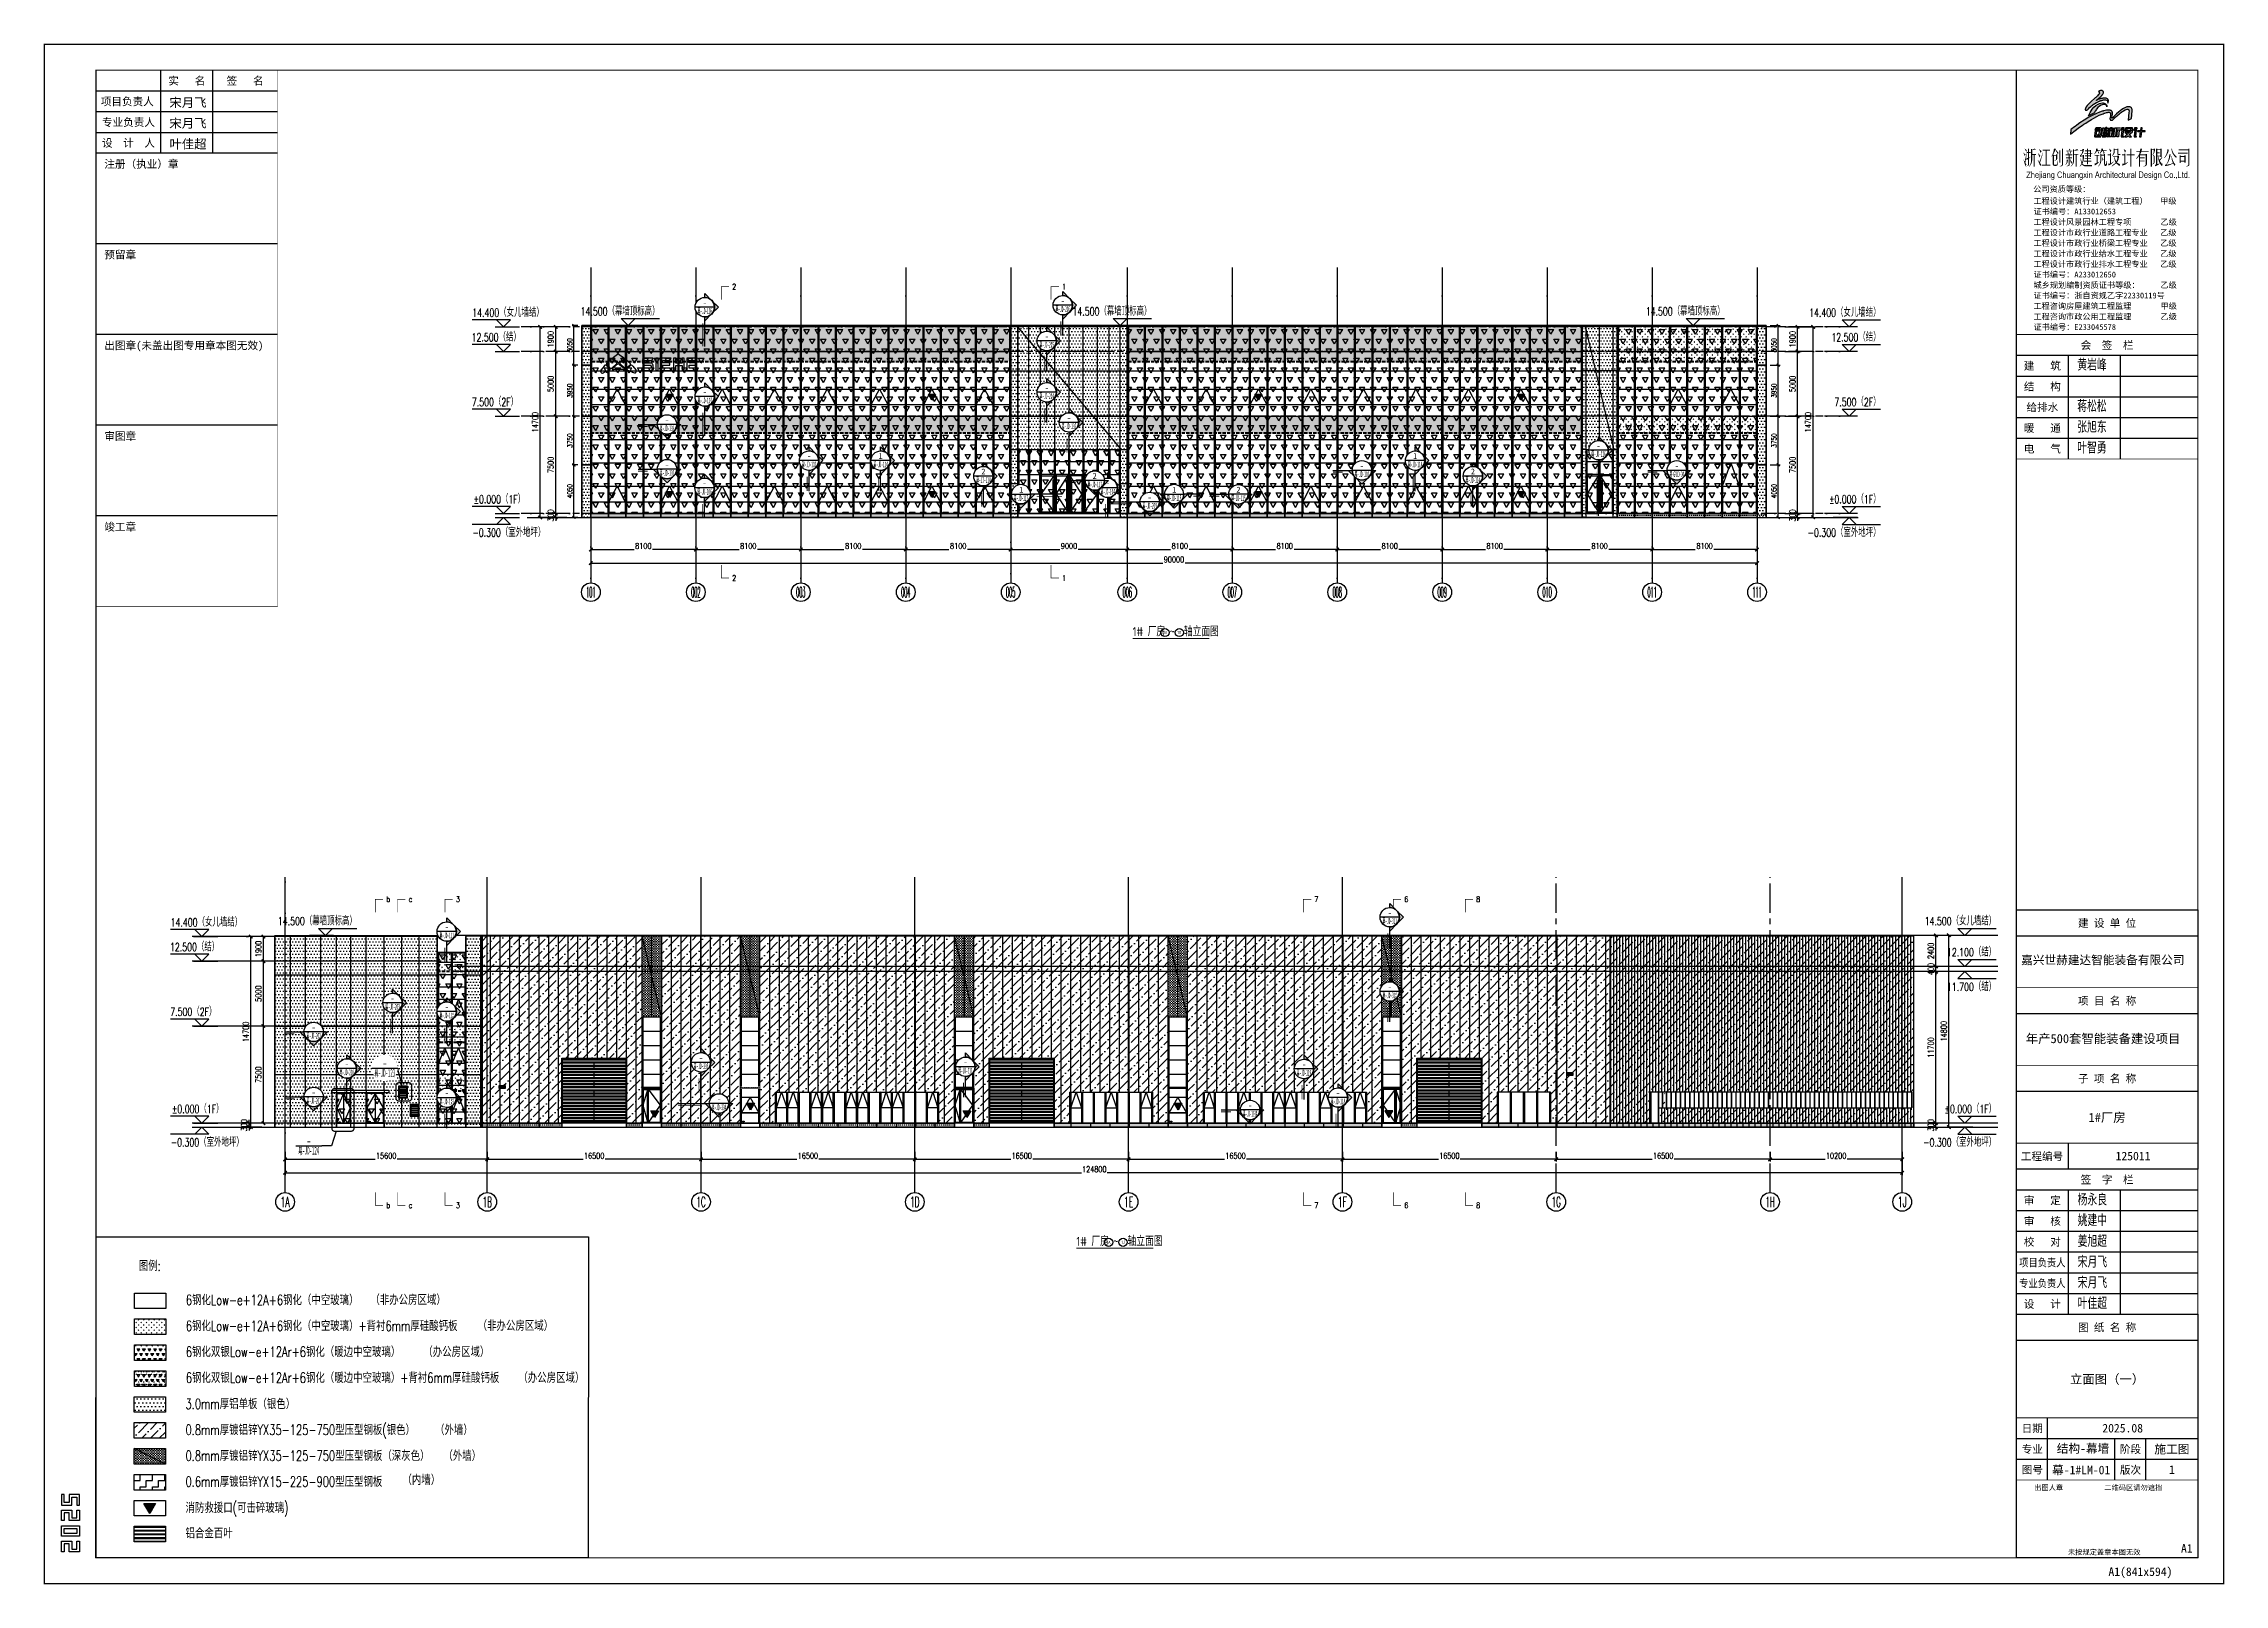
# Model space of a CAD drawing. Extents: x -2072575 to 87763, y 445513 to 805276.
# Drawn here: x -2072575 to -1904275, y 472207 to 591107 of the extents above; entities that cross this region are included whole.
import ezdxf
from ezdxf.enums import TextEntityAlignment as Align

# ---------------------------------------------------------------- set-up
doc = ezdxf.new("R2010")
doc.units = 0
doc.header["$LTSCALE"] = 1000
for name, pattern in [('__DASH', [0.35, 0.25, -0.1]), ('CENTER', [2, 1.25, -0.25, 0.25, -0.25]), ('CENTER2', [28.575, 19.05, -3.175, 3.175, -3.175]), ('DASH', [0.35, 0.25, -0.1]), ('DASHDOT', [1, 0.5, -0.25, 0, -0.25]), ('DOT', [0.25, 0, -0.25]), ('DOTE', [2.42, 2, -0.2, 0.02, -0.2]), ('ZN-DASH', [0.35, 0.25, -0.1])]:
    doc.linetypes.add(name, pattern=pattern)
doc.layers.get('Defpoints').update_dxf_attribs({"color": 210})
for name, color, linetype in [('!ZN1-填充-8', 8, 'Continuous'), ('!ZN1-文字-7', 7, 'Continuous'), ('!ZN1-标注-173', 173, 'Continuous'), ('!ZN3-不锈钢板幕墙-7', 7, 'Continuous'), ('!ZN3-玻璃幕墙-4', 4, 'Continuous'), ('!ZN4-辅助材料-1', 1, 'Continuous'), ('!ZN5-钢材投影-40', 40, 'Continuous'), ('!ZN7-索引-3', 3, 'Continuous'), ('0-cxFrame', 155, 'Continuous'), ('112铝材投影', 112, 'Continuous'), ('3符号', 3, 'Continuous'), ('3索引', 3, 'Continuous'), ('3铝板幕墙', 3, 'Continuous'), ('4玻璃幕墙', 4, 'Continuous'), ('A-AXIS-DOTE', 14, 'DOTE'), ('A-AXIS-DP', 126, 'Continuous'), ('A-HATCH-2', 251, 'Continuous'), ('A-LIN-V', 9, 'Continuous'), ('A-SFCE', 30, 'Continuous'), ('A-WINDOW', 140, 'Continuous'), ('A-云线', 50, 'Continuous'), ('A-门窗表显示尺寸', 160, 'Continuous'), ('AS-WALL', 40, 'Continuous'), ('DIM', 173, 'Continuous'), ('DIM_SYMB', 3, 'Continuous'), ('DOT', 8, 'DOT'), ('DOTE', 1, 'CENTER'), ('Fill', 8, 'Continuous'), ('IE-填充-JYZS', 7, 'Continuous'), ('PUB_TEXT', 7, 'Continuous'), ('qianming', 155, 'Continuous'), ('压型钢板', 23, 'Continuous')]:
    doc.layers.add(name, color=color, linetype=linetype)
for name, color, linetype, lineweight in [('0-cxText', 131, 'Continuous', 25), ('A-WALL-HATCH', 8, 'Continuous', 13), ('轮廓线', 3, 'Continuous', 211)]:
    doc.layers.add(name, color=color, linetype=linetype, lineweight=lineweight)
doc.styles.add('_TCH_AXIS', font='COMPLEX', dxfattribs={"bigfont": 'GBCBIG'})
doc.styles.add('_TCH_LABEL', font='COMPLEX', dxfattribs={"bigfont": 'GBCBIG'})
doc.styles.add('A-STANDARD', font='SIMPLEX', dxfattribs={"bigfont": 'GBCBIG'})
doc.styles.add('BZHZ', font='bzxw', dxfattribs={"width": 0.8, "bigfont": 'bzhz'})
doc.styles.add('cx_biaoti', font='')
doc.styles.add('cx_tuming', font='simhei.ttf')
doc.styles.add('cx_tuqian1', font='')
doc.styles.add('DHTEXT-1', font='romans.shx', dxfattribs={"width": 0.7, "bigfont": 'chinese.shx'})
doc.styles.get("Standard").update_dxf_attribs({"font": 'gbenor.shx', "bigfont": 'gbcbig.shx'})
doc.styles.add('ZNTextStyle', font='ROMANS.shx', dxfattribs={"width": 0.7, "bigfont": 'CHINESE.shx'})
doc.styles.add('中南符号', font='simhei.ttf')
doc.styles.add('卓越符号', font='ROMANS.shx', dxfattribs={"width": 0.7, "bigfont": 'CHINESE.shx'})
doc.styles.add('图框宋体', font='', dxfattribs={"width": 0.75})
doc.styles.add('样式 1', font='romans.shx', dxfattribs={"width": 0.7, "bigfont": 'chinese.shx'})
doc.styles.add('黑体', font='simhei.ttf', dxfattribs={"height": 12})
doc.styles.get('cx_biaoti').set_extended_font_data('SimSun')
doc.styles.get('cx_tuqian1').set_extended_font_data('SimSun')
doc.styles.get('图框宋体').set_extended_font_data('SimSun')
doc.dimstyles.new('ZN180', dxfattribs={"dimscale": 180, "dimtxt": 2.5, "dimasz": 1.5, "dimexe": 1, "dimexo": 2, "dimgap": 0.9, "dimtad": 1, "dimdec": 0, "dimdsep": 46, "dimtxsty": 'DHTEXT-1', "dimblk": 'ARCHTICK', "dimcen": 2.5, "dimclrd": 173, "dimclre": 173, "dimclrt": 7, "dimazin": 2, "dimtfac": 1, "dimtdec": 0, "dimtix": 1, "dimtmove": 2, "dimatfit": 3, "dimfxl": 0, "dimarcsym": 0})
doc.dimstyles.new('ZN200', dxfattribs={"dimscale": 200, "dimtxt": 2.5, "dimasz": 1.5, "dimexe": 1, "dimexo": 2, "dimgap": 0.9, "dimtad": 1, "dimdec": 0, "dimdsep": 46, "dimtxsty": 'DHTEXT-1', "dimblk": 'ARCHTICK', "dimcen": 2.5, "dimclrd": 173, "dimclre": 173, "dimclrt": 7, "dimazin": 2, "dimtfac": 1, "dimtdec": 0, "dimtix": 1, "dimtmove": 2, "dimatfit": 3, "dimfxl": 0, "dimtolj": 1, "dimtzin": 0, "dimarcsym": 0})
pattern_1 = [(0, (-2030261.1, 554547.57), (79.375, 158.75), [0, -158.75])]
pattern_2 = [(60, (0, 0), (-428.62485, 742.4002), [428.625, -428.625]), (120, (0, 0), (-857.24985, 9e-05), [428.625, -428.625]), (0, (-214.3, 371.2), (428.625, 742.4001), [428.625, -428.625])]
pattern_3 = [(45, (0, 4578.2), (252.5697, 926.08891), [1190.625, -238.125, 0, -238.125])]
pattern_4 = [(0, (0, 4578.19), (95.25, 95.25), [95.25, -95.25])]

# ---------------------------------------------------------------- blocks, each defined once
blk = doc.blocks.new('G$C8AAC1FDD')
at = {"layer": 'A-LIN-V'}
for p, q in [((-2.46, 0), (-2.47, -0.01)), ((-2.45, 0.01), (-2.46, 0)), ((-2.33, 0.12), (-2.45, 0.01)), ((-2.33, 0.12), (-2.28, 0.17)), ((-2.19, 0.25), (-2.28, 0.17)), ((-2.17, 0.27), (-2.19, 0.25)), ((-2.14, 0.29), (-2.17, 0.27)), ((-2.11, 0.3), (-2.14, 0.29)), ((-2.08, 0.31), (-2.11, 0.3)), ((-2.08, 0.31), (-2.08, 0.31)), ((-2.06, 0.31), (-2.08, 0.31)), ((-2.03, 0.3), (-2.06, 0.31)), ((-2.06, 0.31), (-2.06, 0.31)), ((-2.02, 0.3), (-2.03, 0.3)), ((-2.03, 0.3), (-2.03, 0.3)), ((-2, 0.29), (-2.02, 0.3)), ((-2.02, 0.3), (-2.02, 0.3)), ((-2, 0.29), (-2, 0.29)), ((-2, 0.29), (-1.76, 0.11)), ((-1.98, 0.42), (-1.99, 0.41)), ((-1.99, 0.41), (-1.99, 0.39)), ((-1.99, 0.39), (-1.99, 0.38)), ((-1.99, 0.38), (-1.99, 0.37)), ((-1.99, 0.37), (-1.98, 0.35)), ((-1.96, 0.43), (-1.98, 0.42)), ((-1.98, 0.35), (-1.98, 0.34)), ((-1.98, 0.34), (-1.96, 0.33)), ((-1.95, 0.44), (-1.96, 0.43)), ((-1.63, 0.09), (-1.96, 0.33)), ((-1.64, 0.67), (-1.95, 0.44)), ((-1.71, 0.08), (-1.76, 0.11)), ((-1.76, 0.11), (-1.76, 0.11)), ((-1.69, 0.05), (-1.71, 0.08)), ((-1.71, 0.08), (-1.71, 0.08)), ((-1.67, 0.02), (-1.69, 0.05)), ((-1.69, 0.05), (-1.69, 0.05)), ((-1.67, 0), (-1.67, 0.02)), ((-1.67, 0.02), (-1.67, 0.02)), ((-1.63, 0.67), (-1.64, 0.67)), ((-1.61, 0.68), (-1.63, 0.67)), ((-1.63, 0.09), (-1.61, 0.08)), ((-1.59, 0.69), (-1.61, 0.68)), ((-1.61, 0.08), (-1.6, 0.07)), ((-1.6, 0.07), (-1.58, 0.07)), ((-1.57, 0.69), (-1.59, 0.69)), ((-1.58, 0.07), (-1.56, 0.07)), ((-1.57, 0.69), (-1.57, 0.69)), ((-1.55, 0.69), (-1.57, 0.69)), ((-1.56, 0.07), (-1.56, 0.07)), ((-1.56, 0.07), (-1.54, 0.07)), ((-1.55, 0.69), (-1.55, 0.69)), ((-1.53, 0.69), (-1.55, 0.69)), ((-1.54, 0.07), (-1.52, 0.07)), ((-1.54, 0.07), (-1.54, 0.07)), ((-1.53, 0.69), (-1.53, 0.69)), ((-1.52, 0.68), (-1.53, 0.69)), ((-1.52, 0.68), (-1.52, 0.68)), ((-1.5, 0.67), (-1.52, 0.68)), ((-1.52, 0.07), (-1.5, 0.08)), ((-1.52, 0.07), (-1.52, 0.07)), ((-1.5, 0.67), (-1.5, 0.67)), ((-1.49, 0.66), (-1.5, 0.67)), ((-1.5, 0.08), (-1.49, 0.09)), ((-1.5, 0.08), (-1.5, 0.08)), ((-1.49, 0.66), (-1.49, 0.66)), ((-1.49, 0.66), (-1.16, 0.43)), ((-1.49, 0.09), (-1.48, 0.1)), ((-1.49, 0.09), (-1.49, 0.09)), ((-1.48, 0.1), (-1.4, 0.15)), ((-1.48, 0.1), (-1.48, 0.1)), ((-1.44, 0.03), (-1.45, 0)), ((-1.45, 0), (-1.45, -0.02)), ((-1.42, 0.06), (-1.44, 0.03)), ((-1.39, 0.09), (-1.42, 0.06)), ((-1.4, 0.15), (-1.16, 0.32)), ((-1.4, 0.15), (-1.4, 0.15)), ((-1.36, 0.11), (-1.39, 0.09)), ((-1.36, 0.11), (-1.13, 0.27)), ((-1.16, 0.43), (-1.16, 0.43)), ((-1.15, 0.42), (-1.16, 0.43)), ((-1.16, 0.32), (-1.15, 0.33)), ((-1.16, 0.32), (-1.16, 0.32)), ((-1.15, 0.42), (-1.15, 0.42)), ((-1.14, 0.41), (-1.15, 0.42)), ((-1.15, 0.33), (-1.14, 0.34)), ((-1.15, 0.33), (-1.15, 0.33)), ((-1.14, 0.41), (-1.14, 0.41)), ((-1.13, 0.4), (-1.14, 0.41)), ((-1.14, 0.34), (-1.13, 0.36)), ((-1.14, 0.34), (-1.14, 0.34)), ((-1.13, 0.4), (-1.13, 0.4)), ((-1.13, 0.38), (-1.13, 0.4)), ((-1.13, 0.4), (-1.13, 0.4)), ((-1.13, 0.38), (-1.13, 0.38)), ((-1.13, 0.37), (-1.13, 0.38)), ((-1.13, 0.37), (-1.13, 0.37)), ((-1.13, 0.36), (-1.13, 0.37)), ((-1.13, 0.27), (-1.13, 0.36)), ((-1.13, 0.36), (-1.13, 0.36)), ((-1.13, 0.36), (-1.13, 0.36)), ((-1.12, 0.28), (-1.13, 0.27)), ((-1.11, 0.28), (-1.12, 0.28)), ((-1.1, 0.29), (-1.11, 0.28)), ((-1.08, 0.3), (-1.1, 0.29)), ((-1.06, 0.3), (-1.08, 0.3)), ((-1.08, 0.3), (-1.08, 0.3)), ((-1.05, 0.3), (-1.06, 0.3)), ((-1.03, 0.3), (-1.05, 0.3)), ((-1, 0.29), (-1.03, 0.3)), ((-1.03, 0.3), (-1.03, 0.3)), ((-0.97, 0.27), (-1, 0.29)), ((-1, 0.29), (-1, 0.29)), ((-0.94, 0.25), (-0.97, 0.27)), ((-0.97, 0.27), (-0.97, 0.27)), ((-0.94, 0.25), (-0.94, 0.25)), ((-0.68, 0.01), (-0.94, 0.25)), ((-0.67, 0), (-0.68, 0.01)), ((-0.68, 0.01), (-0.68, 0.01)), ((-0.66, -0.01), (-0.67, 0)), ((-0.67, 0), (-0.67, 0)), ((0.3, 0.23), (0.29, 0.16)), ((0.29, 0.16), (0.29, 0.08)), ((0.29, 0.08), (0.3, 0)), ((0.33, 0.3), (0.3, 0.23)), ((0.38, 0.34), (0.33, 0.3)), ((0.44, 0.38), (0.38, 0.34)), ((0.51, 0.39), (0.44, 0.38)), ((0.45, 0.18), (0.46, 0.2)), ((0.45, 0.15), (0.45, 0.18)), ((0.45, 0.18), (0.45, 0.18)), ((0.45, 0.15), (0.45, 0.15)), ((0.45, 0.07), (0.45, 0.15)), ((0.45, 0.05), (0.45, 0.07)), ((0.45, 0.07), (0.45, 0.07)), ((0.46, 0.03), (0.45, 0.05)), ((0.45, 0.05), (0.45, 0.05)), ((0.46, 0.2), (0.47, 0.21)), ((0.46, 0.2), (0.46, 0.2)), ((0.47, 0.02), (0.46, 0.03)), ((0.46, 0.03), (0.46, 0.03)), ((0.47, 0.21), (0.49, 0.22)), ((0.48, 0.21), (0.47, 0.21)), ((0.49, 0.01), (0.47, 0.02)), ((0.48, 0.02), (0.47, 0.02)), ((0.49, 0.22), (0.51, 0.22)), ((0.49, 0.22), (0.49, 0.22)), ((0.51, 0.01), (0.49, 0.01)), ((0.49, 0.01), (0.49, 0.01)), ((0.51, 0.39), (0.51, 0.39)), ((1.12, 0.39), (0.51, 0.39)), ((0.51, 0.22), (1.03, 0.22)), ((0.51, 0.01), (0.51, 0.01)), ((0.9, 0.01), (0.51, 0.01)), ((0.98, 0), (0.9, 0.01)), ((0.9, 0.01), (0.9, 0.01)), ((1.03, 0.22), (1.12, 0.39)), ((1.03, 0.22), (1.03, 0.22)), ((1.12, 0.39), (1.12, 0.39)), ((1.33, 0.39), (1.33, -0.55)), ((1.33, 0.39), (1.33, 0.39)), ((1.5, 0.39), (1.33, 0.39)), ((1.5, -0.55), (1.5, 0.39)), ((1.5, 0.39), (1.5, 0.39)), ((1.71, 0.39), (1.71, -0.55)), ((1.71, 0.39), (1.71, 0.39)), ((2.44, 0.39), (1.71, 0.39)), ((1.87, 0.22), (2.42, 0.22)), ((1.87, 0.02), (1.87, 0.22)), ((1.87, 0.02), (1.87, 0.02)), ((2.4, 0.02), (1.87, 0.02)), ((2.4, -0.15), (2.4, 0.02)), ((2.4, 0.02), (2.4, 0.02)), ((2.42, 0.22), (2.44, 0.26)), ((2.42, 0.22), (2.42, 0.22)), ((2.49, 0.39), (2.44, 0.39)), ((2.44, 0.26), (2.49, 0.34)), ((2.52, 0.39), (2.49, 0.39)), ((2.49, 0.34), (2.52, 0.39)), ((2.52, 0.39), (2.52, 0.39)), ((2.7, 0.39), (2.7, -0.55)), ((2.7, 0.39), (2.7, 0.39)), ((2.87, 0.39), (2.7, 0.39)), ((2.87, 0), (2.87, 0.39)), ((2.87, 0), (2.87, 0.39)), ((2.87, 0.39), (2.87, 0.39)), ((3.35, 0.39), (3.35, 0)), ((3.35, 0.39), (3.35, 0.39)), ((3.51, 0.39), (3.35, 0.39)), ((3.51, -0.55), (3.51, 0.39)), ((3.51, -0.55), (3.51, 0.39)), ((3.51, 0.39), (3.51, 0.39)), ((3.73, 0.39), (3.73, -0.55)), ((3.73, 0.39), (3.73, 0.39)), ((3.81, 0.39), (3.73, 0.39)), ((3.9, 0.39), (3.81, 0.39)), ((3.81, 0.39), (3.81, 0.39)), ((4.54, 0.39), (3.9, 0.39)), ((3.9, 0.39), (3.9, 0.39)), ((3.9, 0.02), (3.9, 0.22)), ((3.9, 0.02), (3.9, 0.22)), ((3.9, 0.22), (3.9, 0.22)), ((3.9, 0.22), (4.44, 0.22)), ((3.9, 0.02), (3.9, 0.02)), ((4.42, 0.02), (3.9, 0.02)), ((4.42, -0.15), (4.42, 0.02)), ((4.43, 0.02), (4.42, 0.02)), ((4.43, -0.15), (4.43, 0.02)), ((4.44, 0.22), (4.54, 0.39)), ((4.44, 0.22), (4.54, 0.39)), ((4.44, 0.22), (4.44, 0.22)), ((4.54, 0.39), (4.54, 0.39)), ((-2.93, -0.55), (-2.94, -0.58)), ((-2.94, -0.58), (-2.94, -0.6)), ((-2.94, -0.6), (-2.94, -0.64)), ((-2.94, -0.64), (-2.92, -0.67)), ((-2.92, -0.53), (-2.93, -0.55)), ((-2.91, -0.52), (-2.92, -0.53)), ((-2.92, -0.67), (-2.91, -0.69)), ((-2.9, -0.51), (-2.91, -0.52)), ((-2.88, -0.72), (-2.91, -0.69)), ((-2.67, -0.23), (-2.9, -0.51)), ((-2.85, -0.76), (-2.88, -0.72)), ((-2.83, -0.78), (-2.85, -0.76)), ((-2.83, -0.78), (-2.8, -0.77)), ((-2.83, -0.78), (-2.83, -0.78)), ((-2.8, -0.77), (-2.74, -0.73)), ((-2.8, -0.77), (-2.8, -0.77)), ((-2.74, -0.73), (-2.67, -0.69)), ((-2.74, -0.73), (-2.74, -0.73)), ((-2.66, -0.21), (-2.67, -0.23)), ((-2.67, -0.69), (-2.6, -0.66)), ((-2.67, -0.69), (-2.67, -0.69)), ((-2.63, -0.18), (-2.66, -0.21)), ((-2.6, -0.16), (-2.63, -0.18)), ((-2.57, -0.15), (-2.6, -0.16)), ((-2.6, -0.66), (-2.52, -0.63)), ((-2.6, -0.66), (-2.6, -0.66)), ((-2.57, -0.15), (-2.57, -0.15)), ((-2.55, -0.15), (-2.57, -0.15)), ((-2.53, -0.16), (-2.55, -0.15)), ((-2.55, -0.15), (-2.55, -0.15)), ((-2.52, -0.16), (-2.53, -0.16)), ((-2.53, -0.16), (-2.53, -0.16)), ((-2.5, -0.17), (-2.52, -0.16)), ((-2.52, -0.16), (-2.52, -0.16)), ((-2.52, -0.63), (-2.44, -0.6)), ((-2.52, -0.63), (-2.52, -0.63)), ((-2.5, -0.17), (-2.5, -0.17)), ((-2.31, -0.34), (-2.5, -0.17)), ((-2.48, -0.03), (-2.49, -0.05)), ((-2.49, -0.05), (-2.49, -0.07)), ((-2.49, -0.07), (-2.49, -0.1)), ((-2.49, -0.1), (-2.47, -0.12)), ((-2.47, -0.01), (-2.48, -0.03)), ((-2.47, -0.12), (-2.46, -0.14)), ((-2.31, -0.27), (-2.46, -0.14)), ((-2.44, -0.6), (-2.35, -0.57)), ((-2.44, -0.6), (-2.44, -0.6)), ((-2.35, -0.57), (-2.31, -0.56)), ((-2.35, -0.57), (-2.35, -0.57)), ((-2.26, -0.31), (-2.31, -0.27)), ((-2.31, -0.34), (-2.26, -0.39)), ((-2.31, -0.56), (-2.26, -0.54)), ((-2.22, -0.35), (-2.26, -0.31)), ((-2.22, -0.43), (-2.26, -0.39)), ((-2.26, -0.54), (-2.2, -0.52)), ((-2.26, -0.54), (-2.26, -0.54)), ((-2.26, -0.54), (-2.26, -0.54)), ((-2.22, -0.35), (-2.21, -0.36)), ((-2.21, -0.44), (-2.22, -0.43)), ((-2.22, -0.43), (-2.22, -0.43)), ((-2.21, -0.36), (-2.2, -0.37)), ((-2.2, -0.45), (-2.21, -0.44)), ((-2.21, -0.44), (-2.21, -0.44)), ((-2.2, -0.37), (-2.18, -0.38)), ((-2.2, -0.46), (-2.2, -0.45)), ((-2.2, -0.45), (-2.2, -0.45)), ((-2.19, -0.48), (-2.2, -0.46)), ((-2.2, -0.46), (-2.2, -0.46)), ((-2.2, -0.52), (-2.19, -0.51)), ((-2.2, -0.52), (-2.2, -0.52)), ((-2.19, -0.49), (-2.19, -0.48)), ((-2.19, -0.48), (-2.19, -0.48)), ((-2.19, -0.5), (-2.19, -0.49)), ((-2.19, -0.49), (-2.19, -0.49)), ((-2.19, -0.51), (-2.19, -0.5)), ((-2.19, -0.5), (-2.19, -0.5)), ((-2.19, -0.51), (-2.19, -0.51)), ((-2.18, -0.38), (-2.16, -0.39)), ((-2.16, -0.39), (-2.14, -0.39)), ((-2.14, -0.39), (-2.14, -0.39)), ((-2.14, -0.39), (-2.11, -0.39)), ((-2.11, -0.39), (-2.08, -0.38)), ((-2.11, -0.39), (-2.11, -0.39)), ((-2.08, -0.38), (-2.06, -0.36)), ((-2.08, -0.38), (-2.08, -0.38)), ((-2.06, -0.36), (-2.05, -0.35)), ((-2.06, -0.36), (-2.06, -0.36)), ((-1.7, -0.06), (-2.05, -0.35)), ((-2.05, -0.35), (-2.05, -0.35)), ((-2.04, -0.46), (-2.05, -0.48)), ((-2.05, -0.48), (-2.02, -0.49)), ((-2.03, -0.44), (-2.04, -0.46)), ((-2.02, -0.42), (-2.03, -0.44)), ((-2.01, -0.4), (-2.02, -0.42)), ((-2.02, -0.49), (-2.02, -0.49)), ((-2.02, -0.49), (-1.97, -0.49)), ((-1.99, -0.39), (-2.01, -0.4)), ((-1.98, -0.38), (-1.99, -0.39)), ((-1.97, -0.37), (-1.98, -0.38)), ((-1.97, -0.37), (-1.67, -0.1)), ((-1.97, -0.49), (-1.91, -0.48)), ((-1.97, -0.49), (-1.97, -0.49)), ((-1.91, -0.48), (-1.85, -0.47)), ((-1.91, -0.48), (-1.91, -0.48)), ((-1.85, -0.47), (-1.85, -0.47)), ((-1.85, -0.47), (-1.79, -0.47)), ((-1.79, -0.47), (-1.73, -0.46)), ((-1.79, -0.47), (-1.79, -0.47)), ((-1.73, -0.46), (-1.73, -0.46)), ((-1.73, -0.46), (-1.67, -0.46)), ((-1.7, -0.06), (-1.69, -0.05)), ((-1.7, -0.06), (-1.7, -0.06)), ((-1.69, -0.05), (-1.68, -0.03)), ((-1.69, -0.05), (-1.69, -0.05)), ((-1.68, -0.03), (-1.67, -0.02)), ((-1.68, -0.03), (-1.68, -0.03)), ((-1.67, -0.02), (-1.67, 0)), ((-1.67, 0), (-1.67, 0)), ((-1.67, -0.02), (-1.67, -0.02)), ((-1.65, -0.09), (-1.67, -0.1)), ((-1.67, -0.46), (-1.6, -0.46)), ((-1.63, -0.08), (-1.65, -0.09)), ((-1.61, -0.07), (-1.63, -0.08)), ((-1.59, -0.06), (-1.61, -0.07)), ((-1.6, -0.46), (-1.54, -0.46)), ((-1.56, -0.06), (-1.59, -0.06)), ((-1.54, -0.07), (-1.56, -0.06)), ((-1.56, -0.06), (-1.56, -0.06)), ((-1.51, -0.07), (-1.54, -0.07)), ((-1.54, -0.07), (-1.54, -0.07)), ((-1.54, -0.46), (-1.48, -0.46)), ((-1.49, -0.08), (-1.51, -0.07)), ((-1.51, -0.07), (-1.51, -0.07)), ((-1.47, -0.1), (-1.49, -0.08)), ((-1.49, -0.08), (-1.49, -0.08)), ((-1.48, -0.46), (-1.42, -0.46)), ((-1.47, -0.1), (-1.47, -0.1)), ((-1.47, -0.1), (-1.16, -0.36)), ((-1.45, -0.02), (-1.45, -0.04)), ((-1.45, -0.04), (-1.44, -0.05)), ((-1.44, -0.05), (-1.43, -0.06)), ((-1.43, -0.06), (-1.11, -0.33)), ((-1.42, -0.46), (-1.36, -0.46)), ((-1.36, -0.46), (-1.3, -0.47)), ((-1.3, -0.47), (-1.24, -0.47)), ((-1.24, -0.47), (-1.19, -0.48)), ((-1.19, -0.48), (-1.13, -0.49)), ((-1.16, -0.36), (-1.16, -0.36)), ((-1.15, -0.37), (-1.16, -0.36)), ((-1.13, -0.39), (-1.15, -0.37)), ((-1.15, -0.37), (-1.15, -0.37)), ((-1.12, -0.4), (-1.13, -0.39)), ((-1.13, -0.39), (-1.13, -0.39)), ((-1.13, -0.49), (-1.11, -0.49)), ((-1.12, -0.4), (-1.12, -0.4)), ((-1.11, -0.42), (-1.12, -0.4)), ((-1.07, -0.36), (-1.11, -0.33)), ((-1.09, -0.44), (-1.11, -0.42)), ((-1.11, -0.42), (-1.11, -0.42)), ((-1.11, -0.42), (-1.11, -0.42)), ((-1.11, -0.49), (-1.08, -0.49)), ((-1.09, -0.47), (-1.09, -0.44)), ((-1.09, -0.44), (-1.09, -0.44)), ((-1.08, -0.49), (-1.09, -0.47)), ((-1.09, -0.47), (-1.09, -0.47)), ((-1.08, -0.49), (-1.08, -0.49)), ((-1.07, -0.36), (-1.06, -0.37)), ((-1.06, -0.37), (-1.03, -0.39)), ((-1.06, -0.37), (-1.06, -0.37)), ((-1.03, -0.39), (-1, -0.4)), ((-1, -0.4), (-1, -0.4)), ((-1, -0.4), (-0.97, -0.4)), ((-0.97, -0.4), (-0.95, -0.39)), ((-0.97, -0.4), (-0.97, -0.4)), ((-0.95, -0.39), (-0.93, -0.38)), ((-0.95, -0.39), (-0.95, -0.39)), ((-0.93, -0.38), (-0.92, -0.37)), ((-0.93, -0.38), (-0.93, -0.38)), ((-0.92, -0.49), (-0.93, -0.5)), ((-0.93, -0.5), (-0.93, -0.51)), ((-0.93, -0.51), (-0.88, -0.53)), ((-0.92, -0.37), (-0.9, -0.36)), ((-0.92, -0.37), (-0.92, -0.37)), ((-0.91, -0.45), (-0.92, -0.46)), ((-0.92, -0.46), (-0.92, -0.47)), ((-0.92, -0.47), (-0.92, -0.49)), ((-0.9, -0.43), (-0.91, -0.44)), ((-0.91, -0.44), (-0.91, -0.45)), ((-0.66, -0.14), (-0.9, -0.36)), ((-0.9, -0.43), (-0.62, -0.18)), ((-0.9, -0.36), (-0.9, -0.36)), ((-0.88, -0.53), (-0.79, -0.56)), ((-0.79, -0.56), (-0.71, -0.58)), ((-0.71, -0.58), (-0.62, -0.61)), ((-0.65, -0.03), (-0.66, -0.01)), ((-0.66, -0.01), (-0.66, -0.01)), ((-0.66, -0.14), (-0.64, -0.12)), ((-0.66, -0.14), (-0.66, -0.14)), ((-0.64, -0.05), (-0.65, -0.03)), ((-0.65, -0.03), (-0.65, -0.03)), ((-0.63, -0.07), (-0.64, -0.05)), ((-0.64, -0.05), (-0.64, -0.05)), ((-0.64, -0.12), (-0.63, -0.09)), ((-0.64, -0.12), (-0.64, -0.12)), ((-0.63, -0.09), (-0.63, -0.07)), ((-0.63, -0.07), (-0.63, -0.07)), ((-0.63, -0.09), (-0.63, -0.09)), ((-0.61, -0.17), (-0.62, -0.18)), ((-0.62, -0.61), (-0.54, -0.65)), ((-0.6, -0.16), (-0.61, -0.17)), ((-0.58, -0.16), (-0.6, -0.16)), ((-0.56, -0.15), (-0.58, -0.16)), ((-0.56, -0.15), (-0.56, -0.15)), ((-0.54, -0.16), (-0.56, -0.15)), ((-0.51, -0.17), (-0.54, -0.16)), ((-0.54, -0.16), (-0.54, -0.16)), ((-0.54, -0.65), (-0.47, -0.68)), ((-0.48, -0.19), (-0.51, -0.17)), ((-0.51, -0.17), (-0.51, -0.17)), ((-0.45, -0.22), (-0.48, -0.19)), ((-0.48, -0.19), (-0.48, -0.19)), ((-0.47, -0.68), (-0.4, -0.72)), ((-0.45, -0.22), (-0.45, -0.22)), ((-0.45, -0.22), (-0.21, -0.51)), ((-0.4, -0.72), (-0.33, -0.75)), ((-0.33, -0.75), (-0.28, -0.78)), ((-0.28, -0.78), (-0.27, -0.77)), ((-0.28, -0.78), (-0.28, -0.78)), ((-0.27, -0.76), (-0.26, -0.75)), ((-0.27, -0.77), (-0.27, -0.76)), ((-0.27, -0.76), (-0.27, -0.76)), ((-0.27, -0.77), (-0.27, -0.77)), ((-0.26, -0.75), (-0.25, -0.74)), ((-0.26, -0.75), (-0.26, -0.75)), ((-0.25, -0.74), (-0.24, -0.72)), ((-0.25, -0.74), (-0.25, -0.74)), ((-0.24, -0.72), (-0.23, -0.71)), ((-0.24, -0.72), (-0.24, -0.72)), ((-0.23, -0.71), (-0.22, -0.7)), ((-0.23, -0.71), (-0.23, -0.71)), ((-0.22, -0.7), (-0.2, -0.68)), ((-0.21, -0.7), (-0.22, -0.7)), ((-0.2, -0.52), (-0.21, -0.51)), ((-0.21, -0.51), (-0.21, -0.51)), ((-0.19, -0.54), (-0.2, -0.52)), ((-0.2, -0.52), (-0.2, -0.52)), ((-0.2, -0.68), (-0.18, -0.65)), ((-0.2, -0.68), (-0.2, -0.68)), ((-0.18, -0.56), (-0.19, -0.54)), ((-0.19, -0.54), (-0.19, -0.54)), ((-0.18, -0.58), (-0.18, -0.56)), ((-0.18, -0.56), (-0.18, -0.56)), ((-0.17, -0.61), (-0.18, -0.58)), ((-0.17, -0.58), (-0.18, -0.58)), ((-0.18, -0.65), (-0.17, -0.61)), ((-0.18, -0.65), (-0.18, -0.65)), ((-0.17, -0.61), (-0.17, -0.61)), ((0.38, -0.39), (0.28, -0.55)), ((0.28, -0.55), (0.9, -0.55)), ((0.3, 0), (0.33, -0.06)), ((0.33, -0.06), (0.38, -0.11)), ((0.38, -0.11), (0.44, -0.14)), ((0.38, -0.39), (0.38, -0.39)), ((0.9, -0.39), (0.38, -0.39)), ((0.44, -0.14), (0.51, -0.16)), ((0.51, -0.16), (0.9, -0.16)), ((0.9, -0.16), (0.91, -0.16)), ((0.92, -0.39), (0.9, -0.39)), ((0.9, -0.55), (0.97, -0.54)), ((0.9, -0.55), (0.9, -0.55)), ((0.91, -0.16), (0.93, -0.16)), ((0.93, -0.38), (0.92, -0.39)), ((0.93, -0.16), (0.94, -0.17)), ((0.95, -0.36), (0.93, -0.38)), ((0.94, -0.17), (0.95, -0.2)), ((0.95, -0.2), (0.96, -0.23)), ((0.96, -0.32), (0.95, -0.35)), ((0.95, -0.35), (0.95, -0.36)), ((0.96, -0.23), (0.96, -0.32)), ((0.97, -0.54), (1.03, -0.51)), ((0.97, -0.54), (0.97, -0.54)), ((1.04, -0.03), (0.98, 0)), ((0.98, 0), (0.98, 0)), ((1.03, -0.51), (1.08, -0.46)), ((1.03, -0.51), (1.03, -0.51)), ((1.08, -0.08), (1.04, -0.03)), ((1.04, -0.03), (1.04, -0.03)), ((1.11, -0.15), (1.08, -0.08)), ((1.08, -0.08), (1.08, -0.08)), ((1.08, -0.46), (1.11, -0.4)), ((1.08, -0.46), (1.08, -0.46)), ((1.12, -0.24), (1.11, -0.15)), ((1.11, -0.15), (1.11, -0.15)), ((1.11, -0.4), (1.12, -0.33)), ((1.11, -0.4), (1.11, -0.4)), ((1.12, -0.24), (1.12, -0.24)), ((1.12, -0.33), (1.12, -0.24)), ((1.12, -0.33), (1.12, -0.33)), ((1.33, -0.55), (1.5, -0.55)), ((1.5, -0.55), (1.5, -0.55)), ((1.71, -0.55), (2.47, -0.55)), ((1.87, -0.15), (2.4, -0.15)), ((1.87, -0.39), (1.87, -0.15)), ((1.87, -0.39), (1.87, -0.39)), ((2.42, -0.39), (1.87, -0.39)), ((2.4, -0.15), (2.4, -0.15)), ((2.42, -0.39), (2.42, -0.39)), ((2.46, -0.46), (2.42, -0.39)), ((2.52, -0.55), (2.46, -0.46)), ((2.47, -0.55), (2.52, -0.55)), ((2.52, -0.55), (2.52, -0.55)), ((2.52, -0.55), (2.52, -0.55)), ((2.52, -0.55), (2.52, -0.55)), ((2.7, -0.55), (2.87, -0.55)), ((3.35, 0), (2.87, 0)), ((2.87, 0), (2.87, 0)), ((2.87, -0.55), (2.87, -0.17)), ((2.87, -0.55), (2.87, -0.17)), ((2.87, -0.17), (2.87, -0.17)), ((2.87, -0.17), (3.35, -0.17)), ((2.87, -0.55), (2.87, -0.55)), ((3.35, -0.17), (3.35, -0.55)), ((3.35, -0.55), (3.51, -0.55)), ((3.51, -0.55), (3.51, -0.55)), ((3.73, -0.55), (4.54, -0.55)), ((3.9, -0.39), (3.9, -0.15)), ((3.9, -0.39), (3.9, -0.15)), ((3.9, -0.15), (3.9, -0.15)), ((3.9, -0.15), (4.42, -0.15)), ((3.9, -0.39), (3.9, -0.39)), ((4.44, -0.39), (3.9, -0.39)), ((4.42, -0.15), (4.43, -0.15)), ((4.54, -0.55), (4.44, -0.39)), ((4.54, -0.55), (4.44, -0.39)), ((4.44, -0.39), (4.44, -0.39)), ((4.54, -0.55), (4.54, -0.55))]:
    blk.add_line(p, q, dxfattribs=at)
blk = doc.blocks.new('34543')
at = {"layer": '4玻璃幕墙'}
for p, q in [((-2029417, 531687), (-2029417, 517249)), ((-2029337, 531687), (-2029337, 517249))]:
    blk.add_line(p, q, dxfattribs=at)
blk = doc.blocks.new('*U88')
at = {"layer": '!ZN3-玻璃幕墙-4', "color": 7, "ltscale": 10}
blk.add_lwpolyline([(0, 0), (670, 1200), (1340, 0)], dxfattribs=at)
blk = doc.blocks.new('消防救援口标识')
blk.add_wipeout([(0, 0), (-150, 260), (150, 260)]).dxf.layer = '!ZN1-标注-173'
at = {"layer": '!ZN1-填充-8'}
h = blk.add_hatch(color=252, dxfattribs=at)
h.dxf.hatch_style = 1
h.paths.add_polyline_path([(0, 0), (-150, 260), (150, 260)])
at = {"layer": '!ZN1-标注-173'}
blk.add_lwpolyline([(0, 0), (-150, 260), (150, 260)], close=True, dxfattribs=at)
at = {"layer": '!ZN1-文字-7', "ltscale": 1.5, "style": '样式 1', "width": 0.7}
blk.add_text('消', height=120, dxfattribs=at).set_placement((-62, 164), align=Align.MIDDLE_LEFT)
blk = doc.blocks.new('er446')
at = {"layer": '4玻璃幕墙', "ltscale": 1.5}
for p, q in [((-1821070, 519237), (-1822410, 519237)), ((-1821070, 518037), (-1822410, 518037))]:
    blk.add_line(p, q, dxfattribs=at)
at = {"layer": '!ZN3-玻璃幕墙-4', "ltscale": 500}
blk.add_blockref('*U88', (-1822410, 518037), dxfattribs=at)
at = {"layer": 'A-门窗表显示尺寸', "color": 3, "style": 'A-STANDARD', "width": 0.705882}
blk.add_text('C1584', height=59.5, dxfattribs=at).set_placement((-1822380, 517350))
at = {"layer": '!ZN4-辅助材料-1', "xscale": 2, "yscale": 2, "zscale": 2}
blk.add_blockref('消防救援口标识', (-1821724, 518256), dxfattribs=at)
blk = doc.blocks.new('w4243')
at = {"layer": '!ZN4-辅助材料-1', "xscale": 2, "yscale": 2, "zscale": 2}
blk.add_blockref('消防救援口标识', (-1646421, 506714), dxfattribs=at)
blk = doc.blocks.new('WM1328')
at = {"layer": '4玻璃幕墙'}
for p, q in [((-1822540, 519937), (-1821040, 519937)), ((-1822490, 519887), (-1822090, 519887)), ((-1822440, 519837), (-1822140, 519837)), ((-1822090, 519887), (-1821090, 519887)), ((-1822040, 519837), (-1821140, 519837))]:
    blk.add_line(p, q, dxfattribs=at)
at = {"layer": 'A-WALL-HATCH'}
blk.add_blockref('w4243', (-175149, 10966), dxfattribs=at)
at = {"layer": '4玻璃幕墙'}
for p, q in [((-1822540, 517237), (-1822540, 519937)), ((-1822490, 517237), (-1822490, 519887)), ((-1822440, 517287), (-1822440, 519837)), ((-1822140, 519837), (-1822140, 517287)), ((-1822090, 517237), (-1822090, 519887)), ((-1822040, 517287), (-1822040, 519837)), ((-1821140, 519837), (-1821140, 517287)), ((-1821090, 519887), (-1821090, 517237)), ((-1821040, 519937), (-1821040, 517237)), ((-1821040, 517237), (-1822540, 517237)), ((-1822140, 517287), (-1822440, 517287)), ((-1821140, 517287), (-1822040, 517287))]:
    blk.add_line(p, q, dxfattribs=at)
for points in [[(-1822090, 519887), (-1822490, 518640), (-1822090, 517237)], [(-1822090, 519887), (-1821140, 518630), (-1822090, 517237)]]:
    blk.add_lwpolyline(points, dxfattribs=at)
blk = doc.blocks.new('W42342343')
at = {"layer": '!ZN1-填充-8', "ltscale": 3000}
h = blk.add_hatch(dxfattribs=at)
h.set_pattern_fill('PLAST', color=141, scale=50)
h.set_pattern_definition([(0, (0, 0), (0, 158.75), []), (0, (0, 19.84), (0, 158.75), []), (0, (0, 39.69), (0, 158.75), [])])
h.paths.add_polyline_path([(-1672830, 517387), (-1672230, 517387), (-1672230, 518187), (-1672830, 518187)])
at = {"layer": '112铝材投影'}
for points in [[(-1672880, 517337), (-1672180, 517337), (-1672180, 518237), (-1672880, 518237)], [(-1672830, 517387), (-1672230, 517387), (-1672230, 518187), (-1672830, 518187)]]:
    blk.add_lwpolyline(points, close=True, dxfattribs=at)
blk = doc.blocks.new('*U78')
at = {"layer": '!ZN3-玻璃幕墙-4', "color": 7, "ltscale": 10}
blk.add_lwpolyline([(0, 0), (635, 1200), (1270, 0)], dxfattribs=at)
blk = doc.blocks.new('紧急救援窗口')
at = {"layer": '!ZN4-辅助材料-1', "xscale": 1.8, "yscale": 1.8, "zscale": 1.8}
blk.add_blockref('消防救援口标识', (74715, -11410), dxfattribs=at)
blk = doc.blocks.new('342432')
at = {"layer": '!ZN1-填充-8', "ltscale": 3000}
h = blk.add_hatch(dxfattribs=at)
h.set_pattern_fill('PLAST', color=141, scale=20)
h.set_pattern_definition([(0, (0, 0), (0, 63.5), []), (0, (0, 7.94), (0, 63.5), []), (0, (0, 15.875), (0, 63.5), [])])
h.paths.add_polyline_path([(-1664950, 519967), (-1664510, 519967), (-1664510, 520107), (-1664950, 520107)])
at = {"layer": '112铝材投影'}
for points in [[(-1664980, 519937), (-1664480, 519937), (-1664480, 520137), (-1664980, 520137)], [(-1664950, 519967), (-1664510, 519967), (-1664510, 520107), (-1664950, 520107)]]:
    blk.add_lwpolyline(points, close=True, dxfattribs=at)
blk = doc.blocks.new('_ArchTick')
at = {"color": 0, "linetype": 'ByBlock', "const_width": 0.4}
blk.add_lwpolyline([(-0.5, -0.5), (0.5, 0.5)], dxfattribs=at)
blk = doc.blocks.new('*D855')
at = {"layer": 'Defpoints', "color": 0, "ltscale": 180, "transparency": 16777216}
for p in [(0, -1577), (8100, -1577), (8100, -2784)]:
    blk.add_point(p, dxfattribs=at)
at = {"layer": 'DIM', "color": 173, "linetype": 'ByBlock', "lineweight": -2, "ltscale": 180, "transparency": 16777216}
for p, q in [((0, -1937), (0, -2964)), ((0, -2784), (3333, -2784)), ((8100, -2784), (4767, -2784)), ((8100, -1937), (8100, -2964))]:
    blk.add_line(p, q, dxfattribs=at)
at = {"layer": 'DIM', "color": 173, "lineweight": -2, "ltscale": 180, "transparency": 16777216, "xscale": 270, "yscale": 270, "zscale": 270, "rotation": 180}
blk.add_blockref('_ArchTick', (0, -2784), dxfattribs=at)
at = {"layer": 'DIM', "color": 173, "lineweight": -2, "ltscale": 180, "transparency": 16777216, "xscale": 270, "yscale": 270, "zscale": 270}
blk.add_blockref('_ArchTick', (8100, -2784), dxfattribs=at)
at = {"layer": 'DIM', "color": 7, "ltscale": 180, "transparency": 16777216, "insert": (4050, -2509), "char_height": 450, "attachment_point": 5, "style": 'DHTEXT-1'}
blk.add_mtext('8100', dxfattribs=at)
blk = doc.blocks.new('*D856')
at = {"layer": 'Defpoints', "color": 0, "ltscale": 1800, "transparency": 16777216}
for p in [(8100, -1577), (16200, -1577), (16200, -2784)]:
    blk.add_point(p, dxfattribs=at)
at = {"layer": 'DIM', "color": 173, "linetype": 'ByBlock', "lineweight": -2, "ltscale": 1800, "transparency": 16777216}
for p, q in [((8100, -1937), (8100, -2964)), ((8100, -2784), (11433, -2784)), ((16200, -2784), (12867, -2784)), ((16200, -1937), (16200, -2964))]:
    blk.add_line(p, q, dxfattribs=at)
at = {"layer": 'DIM', "color": 173, "lineweight": -2, "ltscale": 1800, "transparency": 16777216, "xscale": 270, "yscale": 270, "zscale": 270, "rotation": 180}
blk.add_blockref('_ArchTick', (8100, -2784), dxfattribs=at)
at = {"layer": 'DIM', "color": 173, "lineweight": -2, "ltscale": 1800, "transparency": 16777216, "xscale": 270, "yscale": 270, "zscale": 270}
blk.add_blockref('_ArchTick', (16200, -2784), dxfattribs=at)
at = {"layer": 'DIM', "color": 7, "ltscale": 1800, "transparency": 16777216, "insert": (12150, -2509), "char_height": 450, "attachment_point": 5, "style": 'DHTEXT-1'}
blk.add_mtext('8100', dxfattribs=at)
blk = doc.blocks.new('*D857')
at = {"layer": 'Defpoints', "color": 0, "ltscale": 1800, "transparency": 16777216}
for p in [(16200, -1577), (24300, -1577), (24300, -2784)]:
    blk.add_point(p, dxfattribs=at)
at = {"layer": 'DIM', "color": 173, "linetype": 'ByBlock', "lineweight": -2, "ltscale": 1800, "transparency": 16777216}
for p, q in [((16200, -1937), (16200, -2964)), ((16200, -2784), (19533, -2784)), ((24300, -2784), (20967, -2784)), ((24300, -1937), (24300, -2964))]:
    blk.add_line(p, q, dxfattribs=at)
at = {"layer": 'DIM', "color": 173, "lineweight": -2, "ltscale": 1800, "transparency": 16777216, "xscale": 270, "yscale": 270, "zscale": 270, "rotation": 180}
blk.add_blockref('_ArchTick', (16200, -2784), dxfattribs=at)
at = {"layer": 'DIM', "color": 173, "lineweight": -2, "ltscale": 1800, "transparency": 16777216, "xscale": 270, "yscale": 270, "zscale": 270}
blk.add_blockref('_ArchTick', (24300, -2784), dxfattribs=at)
at = {"layer": 'DIM', "color": 7, "ltscale": 1800, "transparency": 16777216, "insert": (20250, -2509), "char_height": 450, "attachment_point": 5, "style": 'DHTEXT-1'}
blk.add_mtext('8100', dxfattribs=at)
blk = doc.blocks.new('*D858')
at = {"layer": 'Defpoints', "color": 0, "ltscale": 1800, "transparency": 16777216}
for p in [(24300, -1577), (32400, -1577), (32400, -2784)]:
    blk.add_point(p, dxfattribs=at)
at = {"layer": 'DIM', "color": 173, "linetype": 'ByBlock', "lineweight": -2, "ltscale": 1800, "transparency": 16777216}
for p, q in [((24300, -1937), (24300, -2964)), ((24300, -2784), (27633, -2784)), ((32400, -2784), (29067, -2784)), ((32400, -1937), (32400, -2964))]:
    blk.add_line(p, q, dxfattribs=at)
at = {"layer": 'DIM', "color": 173, "lineweight": -2, "ltscale": 1800, "transparency": 16777216, "xscale": 270, "yscale": 270, "zscale": 270, "rotation": 180}
blk.add_blockref('_ArchTick', (24300, -2784), dxfattribs=at)
at = {"layer": 'DIM', "color": 173, "lineweight": -2, "ltscale": 1800, "transparency": 16777216, "xscale": 270, "yscale": 270, "zscale": 270}
blk.add_blockref('_ArchTick', (32400, -2784), dxfattribs=at)
at = {"layer": 'DIM', "color": 7, "ltscale": 1800, "transparency": 16777216, "insert": (28350, -2509), "char_height": 450, "attachment_point": 5, "style": 'DHTEXT-1'}
blk.add_mtext('8100', dxfattribs=at)
blk = doc.blocks.new('*D859')
at = {"layer": 'Defpoints', "color": 0, "ltscale": 1800, "transparency": 16777216}
for p in [(32400, -1577), (41400, -1577), (41400, -2784)]:
    blk.add_point(p, dxfattribs=at)
at = {"layer": 'DIM', "color": 173, "linetype": 'ByBlock', "lineweight": -2, "ltscale": 1800, "transparency": 16777216}
for p, q in [((32400, -1937), (32400, -2964)), ((32400, -2784), (36183, -2784)), ((41400, -2784), (37617, -2784)), ((41400, -1937), (41400, -2964))]:
    blk.add_line(p, q, dxfattribs=at)
at = {"layer": 'DIM', "color": 173, "lineweight": -2, "ltscale": 1800, "transparency": 16777216, "xscale": 270, "yscale": 270, "zscale": 270, "rotation": 180}
blk.add_blockref('_ArchTick', (32400, -2784), dxfattribs=at)
at = {"layer": 'DIM', "color": 173, "lineweight": -2, "ltscale": 1800, "transparency": 16777216, "xscale": 270, "yscale": 270, "zscale": 270}
blk.add_blockref('_ArchTick', (41400, -2784), dxfattribs=at)
at = {"layer": 'DIM', "color": 7, "ltscale": 1800, "transparency": 16777216, "insert": (36900, -2509), "char_height": 450, "attachment_point": 5, "style": 'DHTEXT-1'}
blk.add_mtext('9000', dxfattribs=at)
blk = doc.blocks.new('*D860')
at = {"layer": 'Defpoints', "color": 0, "ltscale": 1800, "transparency": 16777216}
for p in [(41400, -1577), (49500, -1577), (49500, -2784)]:
    blk.add_point(p, dxfattribs=at)
at = {"layer": 'DIM', "color": 173, "linetype": 'ByBlock', "lineweight": -2, "ltscale": 1800, "transparency": 16777216}
for p, q in [((41400, -1937), (41400, -2964)), ((41400, -2784), (44733, -2784)), ((49500, -2784), (46167, -2784)), ((49500, -1937), (49500, -2964))]:
    blk.add_line(p, q, dxfattribs=at)
at = {"layer": 'DIM', "color": 173, "lineweight": -2, "ltscale": 1800, "transparency": 16777216, "xscale": 270, "yscale": 270, "zscale": 270, "rotation": 180}
blk.add_blockref('_ArchTick', (41400, -2784), dxfattribs=at)
at = {"layer": 'DIM', "color": 173, "lineweight": -2, "ltscale": 1800, "transparency": 16777216, "xscale": 270, "yscale": 270, "zscale": 270}
blk.add_blockref('_ArchTick', (49500, -2784), dxfattribs=at)
at = {"layer": 'DIM', "color": 7, "ltscale": 1800, "transparency": 16777216, "insert": (45450, -2509), "char_height": 450, "attachment_point": 5, "style": 'DHTEXT-1'}
blk.add_mtext('8100', dxfattribs=at)
blk = doc.blocks.new('*D861')
at = {"layer": 'Defpoints', "color": 0, "ltscale": 1800, "transparency": 16777216}
for p in [(49500, -1577), (57600, -1577), (57600, -2784)]:
    blk.add_point(p, dxfattribs=at)
at = {"layer": 'DIM', "color": 173, "linetype": 'ByBlock', "lineweight": -2, "ltscale": 1800, "transparency": 16777216}
for p, q in [((49500, -1937), (49500, -2964)), ((49500, -2784), (52833, -2784)), ((57600, -2784), (54267, -2784)), ((57600, -1937), (57600, -2964))]:
    blk.add_line(p, q, dxfattribs=at)
at = {"layer": 'DIM', "color": 173, "lineweight": -2, "ltscale": 1800, "transparency": 16777216, "xscale": 270, "yscale": 270, "zscale": 270, "rotation": 180}
blk.add_blockref('_ArchTick', (49500, -2784), dxfattribs=at)
at = {"layer": 'DIM', "color": 173, "lineweight": -2, "ltscale": 1800, "transparency": 16777216, "xscale": 270, "yscale": 270, "zscale": 270}
blk.add_blockref('_ArchTick', (57600, -2784), dxfattribs=at)
at = {"layer": 'DIM', "color": 7, "ltscale": 1800, "transparency": 16777216, "insert": (53550, -2509), "char_height": 450, "attachment_point": 5, "style": 'DHTEXT-1'}
blk.add_mtext('8100', dxfattribs=at)
blk = doc.blocks.new('*D862')
at = {"layer": 'Defpoints', "color": 0, "ltscale": 1800, "transparency": 16777216}
for p in [(57600, -1577), (65700, -1577), (65700, -2784)]:
    blk.add_point(p, dxfattribs=at)
at = {"layer": 'DIM', "color": 173, "linetype": 'ByBlock', "lineweight": -2, "ltscale": 1800, "transparency": 16777216}
for p, q in [((57600, -1937), (57600, -2964)), ((57600, -2784), (60933, -2784)), ((65700, -2784), (62367, -2784)), ((65700, -1937), (65700, -2964))]:
    blk.add_line(p, q, dxfattribs=at)
at = {"layer": 'DIM', "color": 173, "lineweight": -2, "ltscale": 1800, "transparency": 16777216, "xscale": 270, "yscale": 270, "zscale": 270, "rotation": 180}
blk.add_blockref('_ArchTick', (57600, -2784), dxfattribs=at)
at = {"layer": 'DIM', "color": 173, "lineweight": -2, "ltscale": 1800, "transparency": 16777216, "xscale": 270, "yscale": 270, "zscale": 270}
blk.add_blockref('_ArchTick', (65700, -2784), dxfattribs=at)
at = {"layer": 'DIM', "color": 7, "ltscale": 1800, "transparency": 16777216, "insert": (61650, -2509), "char_height": 450, "attachment_point": 5, "style": 'DHTEXT-1'}
blk.add_mtext('8100', dxfattribs=at)
blk = doc.blocks.new('*D863')
at = {"layer": 'Defpoints', "color": 0, "ltscale": 1800, "transparency": 16777216}
for p in [(65700, -1577), (73800, -1577), (73800, -2784)]:
    blk.add_point(p, dxfattribs=at)
at = {"layer": 'DIM', "color": 173, "linetype": 'ByBlock', "lineweight": -2, "ltscale": 1800, "transparency": 16777216}
for p, q in [((65700, -1937), (65700, -2964)), ((65700, -2784), (69033, -2784)), ((73800, -2784), (70467, -2784)), ((73800, -1937), (73800, -2964))]:
    blk.add_line(p, q, dxfattribs=at)
at = {"layer": 'DIM', "color": 173, "lineweight": -2, "ltscale": 1800, "transparency": 16777216, "xscale": 270, "yscale": 270, "zscale": 270, "rotation": 180}
blk.add_blockref('_ArchTick', (65700, -2784), dxfattribs=at)
at = {"layer": 'DIM', "color": 173, "lineweight": -2, "ltscale": 1800, "transparency": 16777216, "xscale": 270, "yscale": 270, "zscale": 270}
blk.add_blockref('_ArchTick', (73800, -2784), dxfattribs=at)
at = {"layer": 'DIM', "color": 7, "ltscale": 1800, "transparency": 16777216, "insert": (69750, -2509), "char_height": 450, "attachment_point": 5, "style": 'DHTEXT-1'}
blk.add_mtext('8100', dxfattribs=at)
blk = doc.blocks.new('*D864')
at = {"layer": 'Defpoints', "color": 0, "ltscale": 1800, "transparency": 16777216}
for p in [(73800, -1577), (81900, -1577), (81900, -2784)]:
    blk.add_point(p, dxfattribs=at)
at = {"layer": 'DIM', "color": 173, "linetype": 'ByBlock', "lineweight": -2, "ltscale": 1800, "transparency": 16777216}
for p, q in [((73800, -1937), (73800, -2964)), ((73800, -2784), (77133, -2784)), ((81900, -2784), (78567, -2784)), ((81900, -1937), (81900, -2964))]:
    blk.add_line(p, q, dxfattribs=at)
at = {"layer": 'DIM', "color": 173, "lineweight": -2, "ltscale": 1800, "transparency": 16777216, "xscale": 270, "yscale": 270, "zscale": 270, "rotation": 180}
blk.add_blockref('_ArchTick', (73800, -2784), dxfattribs=at)
at = {"layer": 'DIM', "color": 173, "lineweight": -2, "ltscale": 1800, "transparency": 16777216, "xscale": 270, "yscale": 270, "zscale": 270}
blk.add_blockref('_ArchTick', (81900, -2784), dxfattribs=at)
at = {"layer": 'DIM', "color": 7, "ltscale": 1800, "transparency": 16777216, "insert": (77850, -2509), "char_height": 450, "attachment_point": 5, "style": 'DHTEXT-1'}
blk.add_mtext('8100', dxfattribs=at)
blk = doc.blocks.new('*D865')
at = {"layer": 'Defpoints', "color": 0, "ltscale": 1800, "transparency": 16777216}
for p in [(81900, -1577), (90000, -1577), (90000, -2784)]:
    blk.add_point(p, dxfattribs=at)
at = {"layer": 'DIM', "color": 173, "linetype": 'ByBlock', "lineweight": -2, "ltscale": 1800, "transparency": 16777216}
for p, q in [((81900, -1937), (81900, -2964)), ((81900, -2784), (85233, -2784)), ((90000, -2784), (86667, -2784)), ((90000, -1937), (90000, -2964))]:
    blk.add_line(p, q, dxfattribs=at)
at = {"layer": 'DIM', "color": 173, "lineweight": -2, "ltscale": 1800, "transparency": 16777216, "xscale": 270, "yscale": 270, "zscale": 270, "rotation": 180}
blk.add_blockref('_ArchTick', (81900, -2784), dxfattribs=at)
at = {"layer": 'DIM', "color": 173, "lineweight": -2, "ltscale": 1800, "transparency": 16777216, "xscale": 270, "yscale": 270, "zscale": 270}
blk.add_blockref('_ArchTick', (90000, -2784), dxfattribs=at)
at = {"layer": 'DIM', "color": 7, "ltscale": 1800, "transparency": 16777216, "insert": (85950, -2509), "char_height": 450, "attachment_point": 5, "style": 'DHTEXT-1'}
blk.add_mtext('8100', dxfattribs=at)
blk = doc.blocks.new('*D866')
at = {"layer": 'Defpoints', "color": 0, "ltscale": 1800, "transparency": 16777216}
for p in [(-3915, 14400), (-2582, 14400), (-2582, -300)]:
    blk.add_point(p, dxfattribs=at)
at = {"layer": 'DIM', "color": 173, "linetype": 'ByBlock', "lineweight": -2, "ltscale": 1800, "transparency": 16777216}
for p, q in [((-2942, 14400), (-4095, 14400)), ((-3915, -300), (-3915, 14400)), ((-2942, -300), (-4095, -300))]:
    blk.add_line(p, q, dxfattribs=at)
at = {"layer": 'DIM', "color": 173, "lineweight": -2, "ltscale": 1800, "transparency": 16777216, "xscale": 270, "yscale": 270, "zscale": 270}
for p, rotation in [((-3915, 14400), 90), ((-3915, -300), 270)]:
    blk.add_blockref('_ArchTick', p, dxfattribs=dict(at, rotation=rotation))
at = {"layer": 'DIM', "color": 7, "ltscale": 1800, "transparency": 16777216, "insert": (-4302, 7050), "char_height": 450, "attachment_point": 5, "rotation": 90, "style": 'DHTEXT-1'}
blk.add_mtext('14700', dxfattribs=at)
blk = doc.blocks.new('*D867')
at = {"layer": 'Defpoints', "color": 0, "ltscale": 1800, "transparency": 16777216}
for p in [(-2715, 0), (-1482, 0), (-1482, -300)]:
    blk.add_point(p, dxfattribs=at)
at = {"layer": 'DIM', "color": 173, "linetype": 'ByBlock', "lineweight": -2, "ltscale": 1800, "transparency": 16777216}
for p, q in [((-1842, 0), (-2895, 0)), ((-2715, 0), (-2715, 270)), ((-2715, -300), (-2715, 0)), ((-1842, -300), (-2895, -300)), ((-2715, -300), (-2715, -570))]:
    blk.add_line(p, q, dxfattribs=at)
at = {"layer": 'DIM', "color": 173, "lineweight": -2, "ltscale": 1800, "transparency": 16777216, "xscale": 270, "yscale": 270, "zscale": 270}
for p, rotation in [((-2715, 0), 270), ((-2715, -300), 90)]:
    blk.add_blockref('_ArchTick', p, dxfattribs=dict(at, rotation=rotation))
at = {"layer": 'DIM', "color": 7, "ltscale": 1800, "transparency": 16777216, "insert": (-3102, -150), "char_height": 450, "attachment_point": 5, "rotation": 90, "style": 'DHTEXT-1'}
blk.add_mtext('300', dxfattribs=at)
blk = doc.blocks.new('*D868')
at = {"layer": 'Defpoints', "color": 0, "ltscale": 1800, "transparency": 16777216}
for p in [(-2715, 7500), (-1482, 7500), (-1482, 0)]:
    blk.add_point(p, dxfattribs=at)
at = {"layer": 'DIM', "color": 173, "linetype": 'ByBlock', "lineweight": -2, "ltscale": 1800, "transparency": 16777216}
for p, q in [((-1842, 7500), (-2895, 7500)), ((-2715, 0), (-2715, 7500)), ((-1842, 0), (-2895, 0))]:
    blk.add_line(p, q, dxfattribs=at)
at = {"layer": 'DIM', "color": 173, "lineweight": -2, "ltscale": 1800, "transparency": 16777216, "xscale": 270, "yscale": 270, "zscale": 270}
for p, rotation in [((-2715, 7500), 90), ((-2715, 0), 270)]:
    blk.add_blockref('_ArchTick', p, dxfattribs=dict(at, rotation=rotation))
at = {"layer": 'DIM', "color": 7, "ltscale": 1800, "transparency": 16777216, "insert": (-3102, 3750), "char_height": 450, "attachment_point": 5, "rotation": 90, "style": 'DHTEXT-1'}
blk.add_mtext('7500', dxfattribs=at)
blk = doc.blocks.new('*D869')
at = {"layer": 'Defpoints', "color": 0, "ltscale": 1800, "transparency": 16777216}
for p in [(-2715, 12500), (-1482, 12500), (-1482, 7500)]:
    blk.add_point(p, dxfattribs=at)
at = {"layer": 'DIM', "color": 173, "linetype": 'ByBlock', "lineweight": -2, "ltscale": 1800, "transparency": 16777216}
for p, q in [((-1842, 12500), (-2895, 12500)), ((-2715, 7500), (-2715, 12500)), ((-1842, 7500), (-2895, 7500))]:
    blk.add_line(p, q, dxfattribs=at)
at = {"layer": 'DIM', "color": 173, "lineweight": -2, "ltscale": 1800, "transparency": 16777216, "xscale": 270, "yscale": 270, "zscale": 270}
for p, rotation in [((-2715, 12500), 90), ((-2715, 7500), 270)]:
    blk.add_blockref('_ArchTick', p, dxfattribs=dict(at, rotation=rotation))
at = {"layer": 'DIM', "color": 7, "ltscale": 1800, "transparency": 16777216, "insert": (-3102, 10000), "char_height": 450, "attachment_point": 5, "rotation": 90, "style": 'DHTEXT-1'}
blk.add_mtext('5000', dxfattribs=at)
blk = doc.blocks.new('*D870')
at = {"layer": 'Defpoints', "color": 0, "ltscale": 1800, "transparency": 16777216}
for p in [(-2715, 14400), (-1482, 14400), (-1482, 12500)]:
    blk.add_point(p, dxfattribs=at)
at = {"layer": 'DIM', "color": 173, "linetype": 'ByBlock', "lineweight": -2, "ltscale": 1800, "transparency": 16777216}
for p, q in [((-1842, 14400), (-2895, 14400)), ((-2715, 12500), (-2715, 14400)), ((-1842, 12500), (-2895, 12500))]:
    blk.add_line(p, q, dxfattribs=at)
at = {"layer": 'DIM', "color": 173, "lineweight": -2, "ltscale": 1800, "transparency": 16777216, "xscale": 270, "yscale": 270, "zscale": 270}
for p, rotation in [((-2715, 14400), 90), ((-2715, 12500), 270)]:
    blk.add_blockref('_ArchTick', p, dxfattribs=dict(at, rotation=rotation))
at = {"layer": 'DIM', "color": 7, "ltscale": 1800, "transparency": 16777216, "insert": (-3102, 13450), "char_height": 450, "attachment_point": 5, "rotation": 90, "style": 'DHTEXT-1'}
blk.add_mtext('1900', dxfattribs=at)
blk = doc.blocks.new('*D871')
at = {"layer": 'Defpoints', "color": 0, "ltscale": 1800, "transparency": 16777216}
for p in [(92992, 14400), (94325, 14400), (92992, -300)]:
    blk.add_point(p, dxfattribs=at)
at = {"layer": 'DIM', "color": 173, "linetype": 'ByBlock', "lineweight": -2, "ltscale": 1800, "transparency": 16777216}
for p, q in [((93352, 14400), (94505, 14400)), ((94325, -300), (94325, 14400)), ((93352, -300), (94505, -300))]:
    blk.add_line(p, q, dxfattribs=at)
at = {"layer": 'DIM', "color": 173, "lineweight": -2, "ltscale": 1800, "transparency": 16777216, "xscale": 270, "yscale": 270, "zscale": 270}
for p, rotation in [((94325, 14400), 90), ((94325, -300), 270)]:
    blk.add_blockref('_ArchTick', p, dxfattribs=dict(at, rotation=rotation))
at = {"layer": 'DIM', "color": 7, "ltscale": 1800, "transparency": 16777216, "insert": (93938, 7050), "char_height": 450, "attachment_point": 5, "rotation": 90, "style": 'DHTEXT-1'}
blk.add_mtext('14700', dxfattribs=at)
blk = doc.blocks.new('*D872')
at = {"layer": 'Defpoints', "color": 0, "ltscale": 1800, "transparency": 16777216}
for p in [(91792, 0), (93125, 0), (91792, -300)]:
    blk.add_point(p, dxfattribs=at)
at = {"layer": 'DIM', "color": 173, "linetype": 'ByBlock', "lineweight": -2, "ltscale": 1800, "transparency": 16777216}
for p, q in [((92152, 0), (93305, 0)), ((93125, 0), (93125, 270)), ((93125, -300), (93125, 0)), ((92152, -300), (93305, -300)), ((93125, -300), (93125, -570))]:
    blk.add_line(p, q, dxfattribs=at)
at = {"layer": 'DIM', "color": 173, "lineweight": -2, "ltscale": 1800, "transparency": 16777216, "xscale": 270, "yscale": 270, "zscale": 270}
for p, rotation in [((93125, 0), 270), ((93125, -300), 90)]:
    blk.add_blockref('_ArchTick', p, dxfattribs=dict(at, rotation=rotation))
at = {"layer": 'DIM', "color": 7, "ltscale": 1800, "transparency": 16777216, "insert": (92738, -150), "char_height": 450, "attachment_point": 5, "rotation": 90, "style": 'DHTEXT-1'}
blk.add_mtext('300', dxfattribs=at)
blk = doc.blocks.new('*D873')
at = {"layer": 'Defpoints', "color": 0, "ltscale": 1800, "transparency": 16777216}
for p in [(91792, 7500), (93125, 7500), (91792, 0)]:
    blk.add_point(p, dxfattribs=at)
at = {"layer": 'DIM', "color": 173, "linetype": 'ByBlock', "lineweight": -2, "ltscale": 1800, "transparency": 16777216}
for p, q in [((92152, 7500), (93305, 7500)), ((93125, 0), (93125, 7500)), ((92152, 0), (93305, 0))]:
    blk.add_line(p, q, dxfattribs=at)
at = {"layer": 'DIM', "color": 173, "lineweight": -2, "ltscale": 1800, "transparency": 16777216, "xscale": 270, "yscale": 270, "zscale": 270}
for p, rotation in [((93125, 7500), 90), ((93125, 0), 270)]:
    blk.add_blockref('_ArchTick', p, dxfattribs=dict(at, rotation=rotation))
at = {"layer": 'DIM', "color": 7, "ltscale": 1800, "transparency": 16777216, "insert": (92738, 3750), "char_height": 450, "attachment_point": 5, "rotation": 90, "style": 'DHTEXT-1'}
blk.add_mtext('7500', dxfattribs=at)
blk = doc.blocks.new('*D874')
at = {"layer": 'Defpoints', "color": 0, "ltscale": 1800, "transparency": 16777216}
for p in [(91792, 12500), (93125, 12500), (91792, 7500)]:
    blk.add_point(p, dxfattribs=at)
at = {"layer": 'DIM', "color": 173, "linetype": 'ByBlock', "lineweight": -2, "ltscale": 1800, "transparency": 16777216}
for p, q in [((92152, 12500), (93305, 12500)), ((93125, 7500), (93125, 12500)), ((92152, 7500), (93305, 7500))]:
    blk.add_line(p, q, dxfattribs=at)
at = {"layer": 'DIM', "color": 173, "lineweight": -2, "ltscale": 1800, "transparency": 16777216, "xscale": 270, "yscale": 270, "zscale": 270}
for p, rotation in [((93125, 12500), 90), ((93125, 7500), 270)]:
    blk.add_blockref('_ArchTick', p, dxfattribs=dict(at, rotation=rotation))
at = {"layer": 'DIM', "color": 7, "ltscale": 1800, "transparency": 16777216, "insert": (92738, 10000), "char_height": 450, "attachment_point": 5, "rotation": 90, "style": 'DHTEXT-1'}
blk.add_mtext('5000', dxfattribs=at)
blk = doc.blocks.new('*D875')
at = {"layer": 'Defpoints', "color": 0, "ltscale": 1800, "transparency": 16777216}
for p in [(91792, 14400), (93125, 14400), (91792, 12500)]:
    blk.add_point(p, dxfattribs=at)
at = {"layer": 'DIM', "color": 173, "linetype": 'ByBlock', "lineweight": -2, "ltscale": 1800, "transparency": 16777216}
for p, q in [((92152, 14400), (93305, 14400)), ((93125, 12500), (93125, 14400)), ((92152, 12500), (93305, 12500))]:
    blk.add_line(p, q, dxfattribs=at)
at = {"layer": 'DIM', "color": 173, "lineweight": -2, "ltscale": 1800, "transparency": 16777216, "xscale": 270, "yscale": 270, "zscale": 270}
for p, rotation in [((93125, 14400), 90), ((93125, 12500), 270)]:
    blk.add_blockref('_ArchTick', p, dxfattribs=dict(at, rotation=rotation))
at = {"layer": 'DIM', "color": 7, "ltscale": 1800, "transparency": 16777216, "insert": (92738, 13450), "char_height": 450, "attachment_point": 5, "rotation": 90, "style": 'DHTEXT-1'}
blk.add_mtext('1900', dxfattribs=at)
blk = doc.blocks.new('*D876')
at = {"layer": 'Defpoints', "color": 0, "ltscale": 1800, "transparency": 16777216}
for p in [(0, -1991), (90000, -1991), (90000, -3824)]:
    blk.add_point(p, dxfattribs=at)
at = {"layer": 'DIM', "color": 173, "linetype": 'ByBlock', "lineweight": -2, "ltscale": 1800, "transparency": 16777216}
for p, q in [((0, -2351), (0, -4004)), ((90000, -2351), (90000, -4004)), ((0, -3824), (44133, -3824)), ((90000, -3824), (45867, -3824))]:
    blk.add_line(p, q, dxfattribs=at)
at = {"layer": 'DIM', "color": 173, "lineweight": -2, "ltscale": 1800, "transparency": 16777216, "xscale": 270, "yscale": 270, "zscale": 270, "rotation": 180}
blk.add_blockref('_ArchTick', (0, -3824), dxfattribs=at)
at = {"layer": 'DIM', "color": 173, "lineweight": -2, "ltscale": 1800, "transparency": 16777216, "xscale": 270, "yscale": 270, "zscale": 270}
blk.add_blockref('_ArchTick', (90000, -3824), dxfattribs=at)
at = {"layer": 'DIM', "color": 7, "ltscale": 1800, "transparency": 16777216, "insert": (45000, -3549), "char_height": 450, "attachment_point": 5, "style": 'DHTEXT-1'}
blk.add_mtext('90000', dxfattribs=at)
blk = doc.blocks.new('卓越-轴号')
blk.add_circle((0, 0), 4)
at = {"color": 0, "style": '_TCH_AXIS', "width": 1.041667, "flags": 8}
blk.add_attdef('A', text='', height=4.48, dxfattribs=at).set_placement((-2, -2.24), (2, -2.24), align=Align.FIT)
blk = doc.blocks.new('*U137')
at = {"ltscale": 10}
blk.add_line((3.48, 0), (-6.85, 0), dxfattribs=at)
blk.add_lwpolyline([(3, 3), (0, 0), (-3, 3), (13.45, 3)])
at = {"color": 0, "style": '卓越符号', "width": 0.7, "flags": 8}
blk.add_attdef('±0.000', text='', height=3.5, dxfattribs=at).set_placement((13.45, 4.35), align=Align.RIGHT)
blk = doc.blocks.new('*U138')
at = {"ltscale": 10}
blk.add_line((3.48, 0), (-6.85, 0), dxfattribs=at)
blk.add_lwpolyline([(3, -3), (0, 0), (-3, -3), (13.45, -3)])
at = {"color": 0, "style": '卓越符号', "width": 0.7, "flags": 8}
blk.add_attdef('±0.000', text='', height=3.5, dxfattribs=at).set_placement((13.45, -7.85), align=Align.RIGHT)
blk = doc.blocks.new('*D2024')
at = {"layer": 'Defpoints', "color": 0, "ltscale": 1800, "transparency": 16777216}
for p in [(-2645, 14400), (-2645, 14400), (-2645, -300)]:
    blk.add_point(p, dxfattribs=at)
at = {"layer": 'DIM', "color": 173, "linetype": 'ByBlock', "lineweight": -2, "ltscale": 1800, "transparency": 16777216}
for p, q in [((-3005, 14400), (-2825, 14400)), ((-2645, -300), (-2645, 14400)), ((-3005, -300), (-2825, -300))]:
    blk.add_line(p, q, dxfattribs=at)
at = {"layer": 'DIM', "color": 173, "lineweight": -2, "ltscale": 1800, "transparency": 16777216, "xscale": 270, "yscale": 270, "zscale": 270}
for p, rotation in [((-2645, 14400), 90), ((-2645, -300), 270)]:
    blk.add_blockref('_ArchTick', p, dxfattribs=dict(at, rotation=rotation))
at = {"layer": 'DIM', "color": 7, "ltscale": 1800, "transparency": 16777216, "insert": (-3032, 7050), "char_height": 450, "attachment_point": 5, "rotation": 90, "style": 'DHTEXT-1'}
blk.add_mtext('14700', dxfattribs=at)
blk = doc.blocks.new('*D2025')
at = {"layer": 'Defpoints', "color": 0, "ltscale": 1800, "transparency": 16777216}
for p in [(-2779, 0), (-1445, 0), (-1445, -300)]:
    blk.add_point(p, dxfattribs=at)
at = {"layer": 'DIM', "color": 173, "linetype": 'ByBlock', "lineweight": -2, "ltscale": 1800, "transparency": 16777216}
for p, q in [((-1805, 0), (-2959, 0)), ((-2779, 0), (-2779, 270)), ((-2779, -300), (-2779, 0)), ((-1805, -300), (-2959, -300)), ((-2779, -300), (-2779, -570))]:
    blk.add_line(p, q, dxfattribs=at)
at = {"layer": 'DIM', "color": 173, "lineweight": -2, "ltscale": 1800, "transparency": 16777216, "xscale": 270, "yscale": 270, "zscale": 270}
for p, rotation in [((-2779, 0), 270), ((-2779, -300), 90)]:
    blk.add_blockref('_ArchTick', p, dxfattribs=dict(at, rotation=rotation))
at = {"layer": 'DIM', "color": 7, "ltscale": 1800, "transparency": 16777216, "insert": (-3166, -150), "char_height": 450, "attachment_point": 5, "rotation": 90, "style": 'DHTEXT-1'}
blk.add_mtext('300', dxfattribs=at)
blk = doc.blocks.new('*D2026')
at = {"layer": 'Defpoints', "color": 0, "ltscale": 1800, "transparency": 16777216}
for p in [(-1674, 7500), (-1445, 7500), (-1445, 0)]:
    blk.add_point(p, dxfattribs=at)
at = {"layer": 'DIM', "color": 173, "linetype": 'ByBlock', "lineweight": -2, "ltscale": 1800, "transparency": 16777216}
for p, q in [((-1805, 7500), (-1854, 7500)), ((-1674, 0), (-1674, 7500)), ((-1805, 0), (-1854, 0))]:
    blk.add_line(p, q, dxfattribs=at)
at = {"layer": 'DIM', "color": 173, "lineweight": -2, "ltscale": 1800, "transparency": 16777216, "xscale": 270, "yscale": 270, "zscale": 270}
for p, rotation in [((-1674, 7500), 90), ((-1674, 0), 270)]:
    blk.add_blockref('_ArchTick', p, dxfattribs=dict(at, rotation=rotation))
at = {"layer": 'DIM', "color": 7, "ltscale": 1800, "transparency": 16777216, "insert": (-2061, 3750), "char_height": 450, "attachment_point": 5, "rotation": 90, "style": 'DHTEXT-1'}
blk.add_mtext('7500', dxfattribs=at)
blk = doc.blocks.new('*D2027')
at = {"layer": 'Defpoints', "color": 0, "ltscale": 1800, "transparency": 16777216}
for p in [(-1674, 12500), (-1445, 12500), (-1445, 7500)]:
    blk.add_point(p, dxfattribs=at)
at = {"layer": 'DIM', "color": 173, "linetype": 'ByBlock', "lineweight": -2, "ltscale": 1800, "transparency": 16777216}
for p, q in [((-1805, 12500), (-1854, 12500)), ((-1674, 7500), (-1674, 12500)), ((-1805, 7500), (-1854, 7500))]:
    blk.add_line(p, q, dxfattribs=at)
at = {"layer": 'DIM', "color": 173, "lineweight": -2, "ltscale": 1800, "transparency": 16777216, "xscale": 270, "yscale": 270, "zscale": 270}
for p, rotation in [((-1674, 12500), 90), ((-1674, 7500), 270)]:
    blk.add_blockref('_ArchTick', p, dxfattribs=dict(at, rotation=rotation))
at = {"layer": 'DIM', "color": 7, "ltscale": 1800, "transparency": 16777216, "insert": (-2061, 10000), "char_height": 450, "attachment_point": 5, "rotation": 90, "style": 'DHTEXT-1'}
blk.add_mtext('5000', dxfattribs=at)
blk = doc.blocks.new('*D2028')
at = {"layer": 'Defpoints', "color": 0, "ltscale": 1800, "transparency": 16777216}
for p in [(-1674, 14400), (-1445, 14400), (-1445, 12500)]:
    blk.add_point(p, dxfattribs=at)
at = {"layer": 'DIM', "color": 173, "linetype": 'ByBlock', "lineweight": -2, "ltscale": 1800, "transparency": 16777216}
for p, q in [((-1805, 14400), (-1854, 14400)), ((-1674, 12500), (-1674, 14400)), ((-1805, 12500), (-1854, 12500))]:
    blk.add_line(p, q, dxfattribs=at)
at = {"layer": 'DIM', "color": 173, "lineweight": -2, "ltscale": 1800, "transparency": 16777216, "xscale": 270, "yscale": 270, "zscale": 270}
for p, rotation in [((-1674, 14400), 90), ((-1674, 12500), 270)]:
    blk.add_blockref('_ArchTick', p, dxfattribs=dict(at, rotation=rotation))
at = {"layer": 'DIM', "color": 7, "ltscale": 1800, "transparency": 16777216, "insert": (-2061, 13450), "char_height": 450, "attachment_point": 5, "rotation": 90, "style": 'DHTEXT-1'}
blk.add_mtext('1900', dxfattribs=at)
blk = doc.blocks.new('*D2029')
at = {"layer": 'Defpoints', "color": 0, "ltscale": 1800, "transparency": 16777216}
for p in [(0, -1855), (124800, -1855), (124800, -3824)]:
    blk.add_point(p, dxfattribs=at)
at = {"layer": 'DIM', "color": 173, "linetype": 'ByBlock', "lineweight": -2, "ltscale": 1800, "transparency": 16777216}
for p, q in [((0, -2215), (0, -4004)), ((124800, -2215), (124800, -4004)), ((0, -3824), (61456, -3824)), ((124800, -3824), (63445, -3824))]:
    blk.add_line(p, q, dxfattribs=at)
at = {"layer": 'DIM', "color": 173, "lineweight": -2, "ltscale": 1800, "transparency": 16777216, "xscale": 270, "yscale": 270, "zscale": 270, "rotation": 180}
blk.add_blockref('_ArchTick', (0, -3824), dxfattribs=at)
at = {"layer": 'DIM', "color": 173, "lineweight": -2, "ltscale": 1800, "transparency": 16777216, "xscale": 270, "yscale": 270, "zscale": 270}
blk.add_blockref('_ArchTick', (124800, -3824), dxfattribs=at)
at = {"layer": 'DIM', "color": 7, "ltscale": 1800, "transparency": 16777216, "insert": (62450, -3549), "char_height": 450, "attachment_point": 5, "style": 'DHTEXT-1'}
blk.add_mtext('124800', dxfattribs=at)
blk = doc.blocks.new('*D2030')
at = {"layer": 'Defpoints', "color": 0, "ltscale": 1800, "transparency": 16777216}
for p in [(128070, 14500), (128398, 14500), (128070, -300)]:
    blk.add_point(p, dxfattribs=at)
at = {"layer": 'DIM', "color": 173, "linetype": 'ByBlock', "lineweight": -2, "ltscale": 1800, "transparency": 16777216}
for p, q in [((128398, -300), (128398, 14500)), ((128430, 14500), (128578, 14500)), ((128430, -300), (128578, -300))]:
    blk.add_line(p, q, dxfattribs=at)
at = {"layer": 'DIM', "color": 173, "lineweight": -2, "ltscale": 1800, "transparency": 16777216, "xscale": 270, "yscale": 270, "zscale": 270}
for p, rotation in [((128398, 14500), 90), ((128398, -300), 270)]:
    blk.add_blockref('_ArchTick', p, dxfattribs=dict(at, rotation=rotation))
at = {"layer": 'DIM', "color": 7, "ltscale": 1800, "transparency": 16777216, "insert": (128011, 7100), "char_height": 450, "attachment_point": 5, "rotation": 90, "style": 'DHTEXT-1'}
blk.add_mtext('14800', dxfattribs=at)
blk = doc.blocks.new('*D2031')
at = {"layer": 'Defpoints', "color": 0, "ltscale": 1800, "transparency": 16777216}
for p in [(126870, 0), (127400, 0), (126870, -300)]:
    blk.add_point(p, dxfattribs=at)
at = {"layer": 'DIM', "color": 173, "linetype": 'ByBlock', "lineweight": -2, "ltscale": 1800, "transparency": 16777216}
for p, q in [((127230, 0), (127580, 0)), ((127400, 0), (127400, 270)), ((127400, -300), (127400, 0)), ((127230, -300), (127580, -300)), ((127400, -300), (127400, -570))]:
    blk.add_line(p, q, dxfattribs=at)
at = {"layer": 'DIM', "color": 173, "lineweight": -2, "ltscale": 1800, "transparency": 16777216, "xscale": 270, "yscale": 270, "zscale": 270}
for p, rotation in [((127400, 0), 270), ((127400, -300), 90)]:
    blk.add_blockref('_ArchTick', p, dxfattribs=dict(at, rotation=rotation))
at = {"layer": 'DIM', "color": 7, "ltscale": 1800, "transparency": 16777216, "insert": (127013, -150), "char_height": 450, "attachment_point": 5, "rotation": 90, "style": 'DHTEXT-1'}
blk.add_mtext('300', dxfattribs=at)
blk = doc.blocks.new('*D2032')
at = {"layer": 'Defpoints', "color": 0, "ltscale": 1800, "transparency": 16777216}
for p in [(126870, 11700), (127400, 11700), (126870, 0)]:
    blk.add_point(p, dxfattribs=at)
at = {"layer": 'DIM', "color": 173, "linetype": 'ByBlock', "lineweight": -2, "ltscale": 1800, "transparency": 16777216}
for p, q in [((127230, 11700), (127580, 11700)), ((127400, 0), (127400, 11700)), ((127230, 0), (127580, 0))]:
    blk.add_line(p, q, dxfattribs=at)
at = {"layer": 'DIM', "color": 173, "lineweight": -2, "ltscale": 1800, "transparency": 16777216, "xscale": 270, "yscale": 270, "zscale": 270}
for p, rotation in [((127400, 11700), 90), ((127400, 0), 270)]:
    blk.add_blockref('_ArchTick', p, dxfattribs=dict(at, rotation=rotation))
at = {"layer": 'DIM', "color": 7, "ltscale": 1800, "transparency": 16777216, "insert": (127013, 5850), "char_height": 450, "attachment_point": 5, "rotation": 90, "style": 'DHTEXT-1'}
blk.add_mtext('11700', dxfattribs=at)
blk = doc.blocks.new('*D2033')
at = {"layer": 'Defpoints', "color": 0, "ltscale": 1800, "transparency": 16777216}
for p in [(126870, 12100), (127400, 12100), (126870, 11700)]:
    blk.add_point(p, dxfattribs=at)
at = {"layer": 'DIM', "color": 173, "linetype": 'ByBlock', "lineweight": -2, "ltscale": 1800, "transparency": 16777216}
for p, q in [((127230, 12100), (127580, 12100)), ((127400, 12100), (127400, 12370)), ((127400, 11700), (127400, 12100)), ((127230, 11700), (127580, 11700)), ((127400, 11700), (127400, 11430))]:
    blk.add_line(p, q, dxfattribs=at)
at = {"layer": 'DIM', "color": 173, "lineweight": -2, "ltscale": 1800, "transparency": 16777216, "xscale": 270, "yscale": 270, "zscale": 270}
for p, rotation in [((127400, 12100), 270), ((127400, 11700), 90)]:
    blk.add_blockref('_ArchTick', p, dxfattribs=dict(at, rotation=rotation))
at = {"layer": 'DIM', "color": 7, "ltscale": 1800, "transparency": 16777216, "insert": (127013, 11900), "char_height": 450, "attachment_point": 5, "rotation": 90, "style": 'DHTEXT-1'}
blk.add_mtext('400', dxfattribs=at)
blk = doc.blocks.new('*D2034')
at = {"layer": 'Defpoints', "color": 0, "ltscale": 1800, "transparency": 16777216}
for p in [(126870, 14500), (127400, 14500), (126870, 12100)]:
    blk.add_point(p, dxfattribs=at)
at = {"layer": 'DIM', "color": 173, "linetype": 'ByBlock', "lineweight": -2, "ltscale": 1800, "transparency": 16777216}
for p, q in [((127230, 14500), (127580, 14500)), ((127400, 12100), (127400, 14500)), ((127230, 12100), (127580, 12100))]:
    blk.add_line(p, q, dxfattribs=at)
at = {"layer": 'DIM', "color": 173, "lineweight": -2, "ltscale": 1800, "transparency": 16777216, "xscale": 270, "yscale": 270, "zscale": 270}
for p, rotation in [((127400, 14500), 90), ((127400, 12100), 270)]:
    blk.add_blockref('_ArchTick', p, dxfattribs=dict(at, rotation=rotation))
at = {"layer": 'DIM', "color": 7, "ltscale": 1800, "transparency": 16777216, "insert": (127013, 13300), "char_height": 450, "attachment_point": 5, "rotation": 90, "style": 'DHTEXT-1'}
blk.add_mtext('2400', dxfattribs=at)
blk = doc.blocks.new('*D2035')
at = {"layer": 'Defpoints', "color": 0, "ltscale": 1800, "transparency": 16777216}
for p in [(114600, -1855), (124800, -1855), (124800, -2784)]:
    blk.add_point(p, dxfattribs=at)
at = {"layer": 'DIM', "color": 173, "linetype": 'ByBlock', "lineweight": -2, "ltscale": 1800, "transparency": 16777216}
for p, q in [((114600, -2215), (114600, -2964)), ((114600, -2784), (118856, -2784)), ((124800, -2784), (120545, -2784)), ((124800, -2215), (124800, -2964))]:
    blk.add_line(p, q, dxfattribs=at)
at = {"layer": 'DIM', "color": 173, "lineweight": -2, "ltscale": 1800, "transparency": 16777216, "xscale": 270, "yscale": 270, "zscale": 270, "rotation": 180}
blk.add_blockref('_ArchTick', (114600, -2784), dxfattribs=at)
at = {"layer": 'DIM', "color": 173, "lineweight": -2, "ltscale": 1800, "transparency": 16777216, "xscale": 270, "yscale": 270, "zscale": 270}
blk.add_blockref('_ArchTick', (124800, -2784), dxfattribs=at)
at = {"layer": 'DIM', "color": 7, "ltscale": 1800, "transparency": 16777216, "insert": (119700, -2509), "char_height": 450, "attachment_point": 5, "style": 'DHTEXT-1'}
blk.add_mtext('10200', dxfattribs=at)
blk = doc.blocks.new('*D2036')
at = {"layer": 'Defpoints', "color": 0, "ltscale": 1800, "transparency": 16777216}
for p in [(98100, -1855), (114600, -1855), (114600, -2784)]:
    blk.add_point(p, dxfattribs=at)
at = {"layer": 'DIM', "color": 173, "linetype": 'ByBlock', "lineweight": -2, "ltscale": 1800, "transparency": 16777216}
for p, q in [((98100, -2215), (98100, -2964)), ((98100, -2784), (105506, -2784)), ((114600, -2784), (107195, -2784)), ((114600, -2215), (114600, -2964))]:
    blk.add_line(p, q, dxfattribs=at)
at = {"layer": 'DIM', "color": 173, "lineweight": -2, "ltscale": 1800, "transparency": 16777216, "xscale": 270, "yscale": 270, "zscale": 270, "rotation": 180}
blk.add_blockref('_ArchTick', (98100, -2784), dxfattribs=at)
at = {"layer": 'DIM', "color": 173, "lineweight": -2, "ltscale": 1800, "transparency": 16777216, "xscale": 270, "yscale": 270, "zscale": 270}
blk.add_blockref('_ArchTick', (114600, -2784), dxfattribs=at)
at = {"layer": 'DIM', "color": 7, "ltscale": 1800, "transparency": 16777216, "insert": (106350, -2509), "char_height": 450, "attachment_point": 5, "style": 'DHTEXT-1'}
blk.add_mtext('16500', dxfattribs=at)
blk = doc.blocks.new('*D2037')
at = {"layer": 'Defpoints', "color": 0, "ltscale": 1800, "transparency": 16777216}
for p in [(81600, -1855), (98100, -1855), (98100, -2784)]:
    blk.add_point(p, dxfattribs=at)
at = {"layer": 'DIM', "color": 173, "linetype": 'ByBlock', "lineweight": -2, "ltscale": 1800, "transparency": 16777216}
for p, q in [((81600, -2215), (81600, -2964)), ((81600, -2784), (89006, -2784)), ((98100, -2784), (90695, -2784)), ((98100, -2215), (98100, -2964))]:
    blk.add_line(p, q, dxfattribs=at)
at = {"layer": 'DIM', "color": 173, "lineweight": -2, "ltscale": 1800, "transparency": 16777216, "xscale": 270, "yscale": 270, "zscale": 270, "rotation": 180}
blk.add_blockref('_ArchTick', (81600, -2784), dxfattribs=at)
at = {"layer": 'DIM', "color": 173, "lineweight": -2, "ltscale": 1800, "transparency": 16777216, "xscale": 270, "yscale": 270, "zscale": 270}
blk.add_blockref('_ArchTick', (98100, -2784), dxfattribs=at)
at = {"layer": 'DIM', "color": 7, "ltscale": 1800, "transparency": 16777216, "insert": (89850, -2509), "char_height": 450, "attachment_point": 5, "style": 'DHTEXT-1'}
blk.add_mtext('16500', dxfattribs=at)
blk = doc.blocks.new('*D2038')
at = {"layer": 'Defpoints', "color": 0, "ltscale": 1800, "transparency": 16777216}
for p in [(65100, -1855), (81600, -1855), (81600, -2784)]:
    blk.add_point(p, dxfattribs=at)
at = {"layer": 'DIM', "color": 173, "linetype": 'ByBlock', "lineweight": -2, "ltscale": 1800, "transparency": 16777216}
for p, q in [((65100, -2215), (65100, -2964)), ((65100, -2784), (72506, -2784)), ((81600, -2784), (74195, -2784)), ((81600, -2215), (81600, -2964))]:
    blk.add_line(p, q, dxfattribs=at)
at = {"layer": 'DIM', "color": 173, "lineweight": -2, "ltscale": 1800, "transparency": 16777216, "xscale": 270, "yscale": 270, "zscale": 270, "rotation": 180}
blk.add_blockref('_ArchTick', (65100, -2784), dxfattribs=at)
at = {"layer": 'DIM', "color": 173, "lineweight": -2, "ltscale": 1800, "transparency": 16777216, "xscale": 270, "yscale": 270, "zscale": 270}
blk.add_blockref('_ArchTick', (81600, -2784), dxfattribs=at)
at = {"layer": 'DIM', "color": 7, "ltscale": 1800, "transparency": 16777216, "insert": (73350, -2509), "char_height": 450, "attachment_point": 5, "style": 'DHTEXT-1'}
blk.add_mtext('16500', dxfattribs=at)
blk = doc.blocks.new('*D2039')
at = {"layer": 'Defpoints', "color": 0, "ltscale": 1800, "transparency": 16777216}
for p in [(48600, -1855), (65100, -1855), (65100, -2784)]:
    blk.add_point(p, dxfattribs=at)
at = {"layer": 'DIM', "color": 173, "linetype": 'ByBlock', "lineweight": -2, "ltscale": 1800, "transparency": 16777216}
for p, q in [((48600, -2215), (48600, -2964)), ((48600, -2784), (56006, -2784)), ((65100, -2784), (57695, -2784)), ((65100, -2215), (65100, -2964))]:
    blk.add_line(p, q, dxfattribs=at)
at = {"layer": 'DIM', "color": 173, "lineweight": -2, "ltscale": 1800, "transparency": 16777216, "xscale": 270, "yscale": 270, "zscale": 270, "rotation": 180}
blk.add_blockref('_ArchTick', (48600, -2784), dxfattribs=at)
at = {"layer": 'DIM', "color": 173, "lineweight": -2, "ltscale": 1800, "transparency": 16777216, "xscale": 270, "yscale": 270, "zscale": 270}
blk.add_blockref('_ArchTick', (65100, -2784), dxfattribs=at)
at = {"layer": 'DIM', "color": 7, "ltscale": 1800, "transparency": 16777216, "insert": (56850, -2509), "char_height": 450, "attachment_point": 5, "style": 'DHTEXT-1'}
blk.add_mtext('16500', dxfattribs=at)
blk = doc.blocks.new('*D2040')
at = {"layer": 'Defpoints', "color": 0, "ltscale": 1800, "transparency": 16777216}
for p in [(32100, -1855), (48600, -1855), (48600, -2784)]:
    blk.add_point(p, dxfattribs=at)
at = {"layer": 'DIM', "color": 173, "linetype": 'ByBlock', "lineweight": -2, "ltscale": 1800, "transparency": 16777216}
for p, q in [((32100, -2215), (32100, -2964)), ((32100, -2784), (39506, -2784)), ((48600, -2784), (41195, -2784)), ((48600, -2215), (48600, -2964))]:
    blk.add_line(p, q, dxfattribs=at)
at = {"layer": 'DIM', "color": 173, "lineweight": -2, "ltscale": 1800, "transparency": 16777216, "xscale": 270, "yscale": 270, "zscale": 270, "rotation": 180}
blk.add_blockref('_ArchTick', (32100, -2784), dxfattribs=at)
at = {"layer": 'DIM', "color": 173, "lineweight": -2, "ltscale": 1800, "transparency": 16777216, "xscale": 270, "yscale": 270, "zscale": 270}
blk.add_blockref('_ArchTick', (48600, -2784), dxfattribs=at)
at = {"layer": 'DIM', "color": 7, "ltscale": 1800, "transparency": 16777216, "insert": (40350, -2509), "char_height": 450, "attachment_point": 5, "style": 'DHTEXT-1'}
blk.add_mtext('16500', dxfattribs=at)
blk = doc.blocks.new('*D2041')
at = {"layer": 'Defpoints', "color": 0, "ltscale": 1800, "transparency": 16777216}
for p in [(15600, -1855), (32100, -1855), (32100, -2784)]:
    blk.add_point(p, dxfattribs=at)
at = {"layer": 'DIM', "color": 173, "linetype": 'ByBlock', "lineweight": -2, "ltscale": 1800, "transparency": 16777216}
for p, q in [((15600, -2215), (15600, -2964)), ((15600, -2784), (23006, -2784)), ((32100, -2784), (24695, -2784)), ((32100, -2215), (32100, -2964))]:
    blk.add_line(p, q, dxfattribs=at)
at = {"layer": 'DIM', "color": 173, "lineweight": -2, "ltscale": 1800, "transparency": 16777216, "xscale": 270, "yscale": 270, "zscale": 270, "rotation": 180}
blk.add_blockref('_ArchTick', (15600, -2784), dxfattribs=at)
at = {"layer": 'DIM', "color": 173, "lineweight": -2, "ltscale": 1800, "transparency": 16777216, "xscale": 270, "yscale": 270, "zscale": 270}
blk.add_blockref('_ArchTick', (32100, -2784), dxfattribs=at)
at = {"layer": 'DIM', "color": 7, "ltscale": 1800, "transparency": 16777216, "insert": (23850, -2509), "char_height": 450, "attachment_point": 5, "style": 'DHTEXT-1'}
blk.add_mtext('16500', dxfattribs=at)
blk = doc.blocks.new('*D2023')
at = {"layer": 'Defpoints', "color": 0, "ltscale": 1800, "transparency": 16777216}
for p in [(0, -1855), (15600, -1855), (15600, -2784)]:
    blk.add_point(p, dxfattribs=at)
at = {"layer": 'DIM', "color": 173, "linetype": 'ByBlock', "lineweight": -2, "ltscale": 1800, "transparency": 16777216}
for p, q in [((0, -2215), (0, -2964)), ((0, -2784), (6956, -2784)), ((15600, -2784), (8644, -2784)), ((15600, -2215), (15600, -2964))]:
    blk.add_line(p, q, dxfattribs=at)
at = {"layer": 'DIM', "color": 173, "lineweight": -2, "ltscale": 1800, "transparency": 16777216, "xscale": 270, "yscale": 270, "zscale": 270, "rotation": 180}
blk.add_blockref('_ArchTick', (0, -2784), dxfattribs=at)
at = {"layer": 'DIM', "color": 173, "lineweight": -2, "ltscale": 1800, "transparency": 16777216, "xscale": 270, "yscale": 270, "zscale": 270}
blk.add_blockref('_ArchTick', (15600, -2784), dxfattribs=at)
at = {"layer": 'DIM', "color": 7, "ltscale": 1800, "transparency": 16777216, "insert": (7800, -2509), "char_height": 450, "attachment_point": 5, "style": 'DHTEXT-1'}
blk.add_mtext('15600', dxfattribs=at)
blk = doc.blocks.new('*U84')
at = {"layer": '!ZN3-不锈钢板幕墙-7', "ltscale": 10}
blk.add_lwpolyline([(990, 435), (1030, 435), (1030, 2565), (990, 2565)], close=True, dxfattribs=at)
at = {"layer": '!ZN3-玻璃幕墙-4', "color": 7, "linetype": 'ZN-DASH', "ltscale": 500}
blk.add_line((80, 1500), (1100, 2900), dxfattribs=at)
at = {"layer": '!ZN3-玻璃幕墙-4', "color": 7, "ltscale": 10}
blk.add_line((80, 1500), (1100, 100), dxfattribs=at)
at = {"layer": '!ZN3-玻璃幕墙-4', "ltscale": 10}
for points in [[(80, 0), (0, 0), (0, 3000), (80, 3000)], [(80, 2900), (1100, 2900), (1100, 3000), (80, 3000)], [(1180, 0), (1100, 0), (1100, 3000), (1180, 3000)], [(80, 0), (1100, 0), (1100, 100), (80, 100)]]:
    blk.add_lwpolyline(points, close=True, dxfattribs=at)
blk = doc.blocks.new('*U83')
at = {"layer": '!ZN3-不锈钢板幕墙-7', "ltscale": 10}
for points in [[(870, 435), (910, 435), (910, 2565), (870, 2565)], [(1250, 435), (1210, 435), (1210, 2565), (1250, 2565)]]:
    blk.add_lwpolyline(points, close=True, dxfattribs=at)
at = {"layer": '!ZN3-玻璃幕墙-4', "color": 7, "linetype": 'ZN-DASH', "ltscale": 500}
for p, q in [((80, 1500), (980, 2900)), ((2040, 1500), (1140, 2900))]:
    blk.add_line(p, q, dxfattribs=at)
at = {"layer": '!ZN3-玻璃幕墙-4', "color": 7, "ltscale": 10}
for p, q in [((80, 1500), (980, 100)), ((2040, 1500), (1140, 100))]:
    blk.add_line(p, q, dxfattribs=at)
at = {"layer": '!ZN3-玻璃幕墙-4', "ltscale": 10}
for points in [[(80, 0), (0, 0), (0, 3000), (80, 3000)], [(80, 2900), (980, 2900), (980, 3000), (80, 3000)], [(1060, 0), (980, 0), (980, 3000), (1060, 3000)], [(1140, 0), (1060, 0), (1060, 3000), (1140, 3000)], [(2040, 2900), (1140, 2900), (1140, 3000), (2040, 3000)], [(2040, 0), (2120, 0), (2120, 3000), (2040, 3000)], [(80, 0), (980, 0), (980, 100), (80, 100)], [(2040, 0), (1140, 0), (1140, 100), (2040, 100)]]:
    blk.add_lwpolyline(points, close=True, dxfattribs=at)
blk = doc.blocks.new('*U81')
at = {"layer": '!ZN3-不锈钢板幕墙-7', "ltscale": 10}
blk.add_lwpolyline([(990, 435), (1030, 435), (1030, 2565), (990, 2565)], close=True, dxfattribs=at)
at = {"layer": '!ZN3-玻璃幕墙-4', "color": 7, "linetype": 'ZN-DASH', "ltscale": 500}
blk.add_line((80, 1500), (1100, 2900), dxfattribs=at)
at = {"layer": '!ZN3-玻璃幕墙-4', "color": 7, "ltscale": 10}
blk.add_line((80, 1500), (1100, 100), dxfattribs=at)
at = {"layer": '!ZN3-玻璃幕墙-4', "ltscale": 10}
for points in [[(80, 0), (0, 0), (0, 3000), (80, 3000)], [(80, 2900), (1100, 2900), (1100, 3000), (80, 3000)], [(1180, 0), (1100, 0), (1100, 3000), (1180, 3000)], [(80, 0), (1100, 0), (1100, 100), (80, 100)]]:
    blk.add_lwpolyline(points, close=True, dxfattribs=at)
blk = doc.blocks.new('*U85')
at = {"layer": '!ZN3-不锈钢板幕墙-7', "ltscale": 10}
for points in [[(860, 435), (900, 435), (900, 2565), (860, 2565)], [(1240, 435), (1200, 435), (1200, 2565), (1240, 2565)]]:
    blk.add_lwpolyline(points, close=True, dxfattribs=at)
at = {"layer": '!ZN3-玻璃幕墙-4', "color": 7, "linetype": 'ZN-DASH', "ltscale": 500}
for p, q in [((80, 1500), (970, 2900)), ((2020, 1500), (1130, 2900))]:
    blk.add_line(p, q, dxfattribs=at)
at = {"layer": '!ZN3-玻璃幕墙-4', "color": 7, "ltscale": 10}
for p, q in [((80, 1500), (970, 100)), ((2020, 1500), (1130, 100))]:
    blk.add_line(p, q, dxfattribs=at)
at = {"layer": '!ZN3-玻璃幕墙-4', "ltscale": 10}
for points in [[(80, 0), (0, 0), (0, 3000), (80, 3000)], [(80, 2900), (970, 2900), (970, 3000), (80, 3000)], [(1050, 0), (970, 0), (970, 3000), (1050, 3000)], [(1130, 0), (1050, 0), (1050, 3000), (1130, 3000)], [(2020, 2900), (1130, 2900), (1130, 3000), (2020, 3000)], [(2020, 0), (2100, 0), (2100, 3000), (2020, 3000)], [(80, 0), (970, 0), (970, 100), (80, 100)], [(2020, 0), (1130, 0), (1130, 100), (2020, 100)]]:
    blk.add_lwpolyline(points, close=True, dxfattribs=at)
blk = doc.blocks.new('*U86')
at = {"layer": '!ZN3-玻璃幕墙-4', "color": 7, "ltscale": 10}
blk.add_lwpolyline([(0, 0), (490, 1200), (980, 0)], dxfattribs=at)
blk = doc.blocks.new('*U87')
at = {"layer": '!ZN3-玻璃幕墙-4', "color": 7, "ltscale": 10}
blk.add_lwpolyline([(0, 0), (390, 1200), (780, 0)], dxfattribs=at)
blk = doc.blocks.new('*U89')
at = {"layer": '!ZN3-玻璃幕墙-4', "color": 7, "ltscale": 10}
blk.add_lwpolyline([(0, 0), (410, 1200), (820, 0)], dxfattribs=at)
blk = doc.blocks.new('*U90')
at = {"layer": '!ZN3-玻璃幕墙-4', "color": 7, "ltscale": 10}
blk.add_lwpolyline([(0, 0), (390, 1200), (780, 0)], dxfattribs=at)
blk = doc.blocks.new('*U91')
at = {"layer": '!ZN3-玻璃幕墙-4', "color": 7, "ltscale": 10}
blk.add_lwpolyline([(0, 0), (415, 1200), (830, 0)], dxfattribs=at)
blk = doc.blocks.new('*U92')
at = {"layer": '!ZN3-玻璃幕墙-4', "color": 7, "ltscale": 10}
blk.add_lwpolyline([(0, 0), (390, 1200), (780, 0)], dxfattribs=at)
blk = doc.blocks.new('20250827144832')
at = {"layer": '!ZN1-填充-8', "ltscale": 0.5}
h = blk.add_hatch(dxfattribs=at)
h.set_pattern_fill('石膏板', color=8, scale=80)
h.set_pattern_definition([(45, (2155735.37, -475199.8), (-200.000005, 200.000005), [64, -218.84272]), (135, (2156180.63, -475199.8), (-200.000005, -200.000005), [64, -218.84272])])
h.paths.add_polyline_path([(2969, 14430), (5369, 14430), (5369, 13230), (2969, 13230)])
at = {"layer": '!ZN1-填充-8'}
h = blk.add_hatch(dxfattribs=at)
h.set_pattern_fill('TRIANG', color=256, scale=150)
h.set_pattern_definition([(60, (-176092.73, -89236.06), (-214.3124, 371.2001), [214.3125, -214.3125]), (120, (-176092.73, -89236.06), (-428.6249, 4e-05), [214.3125, -214.3125]), (0, (-176199.9, -89050.46), (214.3125, 371.20005), [214.3125, -214.3125])])
h.paths.add_polyline_path([(2969, 12430), (5369, 12430), (5369, 11230), (2969, 11230)])
h = blk.add_hatch(dxfattribs=at)
h.set_pattern_fill('TRIANG', color=256, scale=150)
h.set_pattern_definition([(60, (-176092.73, -91235.8), (-214.3124, 371.2001), [214.3125, -214.3125]), (120, (-176092.73, -91235.8), (-428.6249, 4e-05), [214.3125, -214.3125]), (0, (-176199.9, -91050.2), (214.3125, 371.20005), [214.3125, -214.3125])])
h.paths.add_polyline_path([(2969, 10431), (5369, 10431), (5369, 9231), (2969, 9231)])
at = {"layer": '!ZN1-填充-8', "ltscale": 0.5}
h = blk.add_hatch(dxfattribs=at)
h.set_pattern_fill('石膏板', color=8, scale=80)
h.set_pattern_definition([(45, (2155735.37, -479199.3), (-200.000005, 200.000005), [64, -218.84272]), (135, (2156180.63, -479199.3), (-200.000005, -200.000005), [64, -218.84272])])
h.paths.add_polyline_path([(2969, 10431), (5369, 10431), (5369, 9231), (2969, 9231)])
at = {"layer": '!ZN1-填充-8'}
h = blk.add_hatch(dxfattribs=at)
h.set_pattern_fill('DOTS', color=141, scale=4571.428569, style=0)
h.set_pattern_definition([(0, (-678643.22, -125199.34), (142.85714, 285.71429), [0, -285.71429])])
h.paths.add_polyline_path([(2944, 8431), (5344, 8431), (5344, 7231), (2944, 7231)])
h = blk.add_hatch(dxfattribs=at)
h.set_pattern_fill('ANSI36', color=256, scale=300, style=0)
h.set_pattern_definition([(45, (-176117.03, -79237.33), (252.5697, 926.0889), [1190.625, -238.125, 0, -238.125])])
h.paths.add_polyline_path([(2944, 6431), (5344, 6431), (5344, 5231), (2944, 5231)])
h = blk.add_hatch(dxfattribs=at)
h.set_pattern_fill('ZIGZAG', color=256, scale=300, style=0)
h.set_pattern_definition([(0, (-173470.1, -101288.86), (476.25, 476.25), [476.25, -476.25]), (90, (-172993.84, -101288.86), (-476.25, 476.25), [476.25, -476.25])])
h.paths.add_polyline_path([(2944, 2431), (5344, 2431), (5344, 1231), (2944, 1231)])
at = {"layer": '!ZN1-填充-8', "ltscale": 3000}
h = blk.add_hatch(dxfattribs=at)
h.set_pattern_fill('PLAST', color=141, scale=90)
h.set_pattern_definition([(0, (-197730.4, -1729.2), (0, 285.75), []), (0, (-197730.4, -1693.48), (0, 285.75), []), (0, (-197730.4, -1657.76), (0, 285.75), [])])
h.paths.add_polyline_path([(2944, -1568), (5344, -1568), (5344, -2768), (2944, -2768)])
at = {"layer": 'IE-填充-JYZS', "ltscale": 10}
h = blk.add_hatch(dxfattribs=at)
h.set_pattern_fill('DASH', color=253, scale=100)
h.set_pattern_definition([(0, (2944.36, 3231.23), (95.25, 95.25), [95.25, -95.25])])
h.paths.add_polyline_path([(2944, 4431), (5344, 4431), (5344, 3231), (2944, 3231)])
at = {"ltscale": 1000}
blk.add_lwpolyline([(0, 20777), (37993, 20777), (37980, -3999), (-12, -3999)], close=True, dxfattribs=at)
at = {"ltscale": 1.5}
for points in [[(2969, 16430), (5369, 16430), (5369, 15230), (2969, 15230)], [(2969, 14430), (5369, 14430), (5369, 13230), (2969, 13230)], [(2969, 12430), (5369, 12430), (5369, 11230), (2969, 11230)], [(2969, 10431), (5369, 10431), (5369, 9231), (2969, 9231)], [(2944, 8431), (5344, 8431), (5344, 7231), (2944, 7231)], [(2944, 6431), (5344, 6431), (5344, 5231), (2944, 5231)], [(2944, 4431), (5344, 4431), (5344, 3231), (2944, 3231)], [(2944, 2431), (5344, 2431), (5344, 1231), (2944, 1231)], [(2944, 431), (5344, 431), (5344, -769), (2944, -769)], [(2944, -1568), (5344, -1568), (5344, -2768), (2944, -2768)]]:
    blk.add_lwpolyline(points, close=True, dxfattribs=at)
at = {"layer": 'A-SFCE'}
blk.add_line((5344, 3231), (2944, 4431), dxfattribs=at)
at = {"layer": '!ZN1-文字-7', "ltscale": 1.5, "style": '样式 1', "width": 0.7}
blk.add_text('图例:', height=800, dxfattribs=at).set_placement((4991, 17898), align=Align.BOTTOM_RIGHT)
at = {"layer": '!ZN1-文字-7', "ltscale": 1.5, "style": 'ZNTextStyle', "width": 0.7}
for s, p in [('6钢化Low-e+12A+6钢化（中空玻璃）', (6924, 15899)), ('6钢化Low-e+12A+6钢化（中空玻璃）+背衬6mm厚硅酸钙板', (6924, 13900)), ('6钢化双银Low-e+12Ar+6钢化（暖边中空玻璃）', (6924, 11900)), ('6钢化双银Low-e+12Ar+6钢化（暖边中空玻璃）+背衬6mm厚硅酸钙板', (6924, 9900)), ('3.0mm厚铝单板（银色）', (6900, 7879)), ('0.8mm厚镀铝锌YX35-125-750型压型钢板(银色） ', (6900, 5879)), ('0.8mm厚镀铝锌YX35-125-750型压型钢板（深灰色） ', (6900, 3879)), ('0.6mm厚镀铝锌YX15-225-900型压型钢板', (6900, 1879)), ('消防救援口(可击碎玻璃)', (6900, -135)), ('铝合金百叶', (6900, -2099))]:
    blk.add_text(s, height=800, dxfattribs=at).set_placement(p, align=Align.MIDDLE_LEFT)
at = {"layer": '!ZN1-文字-7', "color": 1, "ltscale": 1.5, "style": 'ZNTextStyle', "width": 0.7}
for s, p in [('（非办公房区域）', (21167, 15915)), ('（非办公房区域）', (29450, 13915)), ('（办公房区域）', (25252, 11900)), ('（办公房区域）', (32588, 9900)), ('（外墙）', (26159, 5879)), ('（外墙）', (26804, 3879)), ('（内墙）', (23642, 2019))]:
    blk.add_text(s, height=800, dxfattribs=at).set_placement(p, align=Align.MIDDLE_LEFT)
at = {"layer": '!ZN4-辅助材料-1', "xscale": 3, "yscale": 3, "zscale": 3}
blk.add_blockref('消防救援口标识', (4144, -588), dxfattribs=at)
blk = doc.blocks.new('*U127')
at = {"const_width": 0.5}
for points in [[(6, 0), (0, 0), (0, -10)], [(6, -224.8), (0, -224.8), (0, -214.8)]]:
    blk.add_lwpolyline(points, dxfattribs=at)
at = {"color": 0, "style": '_TCH_LABEL', "width": 0.705882, "flags": 8}
for tag, p in [('编号上', (10, 0)), ('编号下', (10, -224.8))]:
    blk.add_attdef(tag, text='', height=4.25, dxfattribs=at).set_placement(p, align=Align.MIDDLE_CENTER)
blk = doc.blocks.new('*D128')
at = {"layer": 'Defpoints', "color": 0, "ltscale": 10, "transparency": 16777216}
for p in [(-2031643, 569348), (-2031041, 569348), (-2031041, 566298)]:
    blk.add_point(p, dxfattribs=at)
at = {"layer": 'DIM', "color": 173, "linetype": 'ByBlock', "lineweight": -2, "ltscale": 10, "transparency": 16777216}
for p, q in [((-2031341, 569348), (-2031793, 569348)), ((-2031643, 566298), (-2031643, 569348)), ((-2031341, 566298), (-2031793, 566298))]:
    blk.add_line(p, q, dxfattribs=at)
at = {"layer": 'DIM', "color": 173, "lineweight": -2, "ltscale": 10, "transparency": 16777216, "xscale": 225, "yscale": 225, "zscale": 225}
for p, rotation in [((-2031643, 569348), 90), ((-2031643, 566298), 270)]:
    blk.add_blockref('_ArchTick', p, dxfattribs=dict(at, rotation=rotation))
at = {"layer": 'DIM', "color": 7, "ltscale": 10, "transparency": 16777216, "insert": (-2031965, 567823), "char_height": 375, "attachment_point": 5, "rotation": 90, "style": 'DHTEXT-1'}
blk.add_mtext('\\A1;3050', dxfattribs=at)
blk = doc.blocks.new('*D129')
at = {"layer": 'Defpoints', "color": 0, "ltscale": 10, "transparency": 16777216}
for p in [(-2031643, 566298), (-2031041, 566298), (-2031041, 562348)]:
    blk.add_point(p, dxfattribs=at)
at = {"layer": 'DIM', "color": 173, "linetype": 'ByBlock', "lineweight": -2, "ltscale": 10, "transparency": 16777216}
for p, q in [((-2031341, 566298), (-2031793, 566298)), ((-2031643, 562348), (-2031643, 566298)), ((-2031341, 562348), (-2031793, 562348))]:
    blk.add_line(p, q, dxfattribs=at)
at = {"layer": 'DIM', "color": 173, "lineweight": -2, "ltscale": 10, "transparency": 16777216, "xscale": 225, "yscale": 225, "zscale": 225}
for p, rotation in [((-2031643, 566298), 90), ((-2031643, 562348), 270)]:
    blk.add_blockref('_ArchTick', p, dxfattribs=dict(at, rotation=rotation))
at = {"layer": 'DIM', "color": 7, "ltscale": 10, "transparency": 16777216, "insert": (-2031965, 564323), "char_height": 375, "attachment_point": 5, "rotation": 90, "style": 'DHTEXT-1'}
blk.add_mtext('\\A1;3950', dxfattribs=at)
blk = doc.blocks.new('*D130')
at = {"layer": 'Defpoints', "color": 0, "ltscale": 10, "transparency": 16777216}
for p in [(-2031643, 562348), (-2031041, 562348), (-2031041, 558598)]:
    blk.add_point(p, dxfattribs=at)
at = {"layer": 'DIM', "color": 173, "linetype": 'ByBlock', "lineweight": -2, "ltscale": 10, "transparency": 16777216}
for p, q in [((-2031341, 562348), (-2031793, 562348)), ((-2031643, 558598), (-2031643, 562348)), ((-2031341, 558598), (-2031793, 558598))]:
    blk.add_line(p, q, dxfattribs=at)
at = {"layer": 'DIM', "color": 173, "lineweight": -2, "ltscale": 10, "transparency": 16777216, "xscale": 225, "yscale": 225, "zscale": 225}
for p, rotation in [((-2031643, 562348), 90), ((-2031643, 558598), 270)]:
    blk.add_blockref('_ArchTick', p, dxfattribs=dict(at, rotation=rotation))
at = {"layer": 'DIM', "color": 7, "ltscale": 10, "transparency": 16777216, "insert": (-2031965, 560473), "char_height": 375, "attachment_point": 5, "rotation": 90, "style": 'DHTEXT-1'}
blk.add_mtext('\\A1;3750', dxfattribs=at)
blk = doc.blocks.new('*D131')
at = {"layer": 'Defpoints', "color": 0, "ltscale": 10, "transparency": 16777216}
for p in [(-2031643, 558598), (-2031041, 558598), (-2031041, 554548)]:
    blk.add_point(p, dxfattribs=at)
at = {"layer": 'DIM', "color": 173, "linetype": 'ByBlock', "lineweight": -2, "ltscale": 10, "transparency": 16777216}
for p, q in [((-2031341, 558598), (-2031793, 558598)), ((-2031643, 554548), (-2031643, 558598)), ((-2031341, 554548), (-2031793, 554548))]:
    blk.add_line(p, q, dxfattribs=at)
at = {"layer": 'DIM', "color": 173, "lineweight": -2, "ltscale": 10, "transparency": 16777216, "xscale": 225, "yscale": 225, "zscale": 225}
for p, rotation in [((-2031643, 558598), 90), ((-2031643, 554548), 270)]:
    blk.add_blockref('_ArchTick', p, dxfattribs=dict(at, rotation=rotation))
at = {"layer": 'DIM', "color": 7, "ltscale": 10, "transparency": 16777216, "insert": (-2031965, 556573), "char_height": 375, "attachment_point": 5, "rotation": 90, "style": 'DHTEXT-1'}
blk.add_mtext('\\A1;4050', dxfattribs=at)
blk = doc.blocks.new('*D132')
at = {"layer": 'Defpoints', "color": 0, "ltscale": 10, "transparency": 16777216}
for p in [(-1939641, 569348), (-1938713, 569348), (-1939641, 566298)]:
    blk.add_point(p, dxfattribs=at)
at = {"layer": 'DIM', "color": 173, "linetype": 'ByBlock', "lineweight": -2, "ltscale": 10, "transparency": 16777216}
for p, q in [((-1939341, 569348), (-1938563, 569348)), ((-1938713, 566298), (-1938713, 569348)), ((-1939341, 566298), (-1938563, 566298))]:
    blk.add_line(p, q, dxfattribs=at)
at = {"layer": 'DIM', "color": 173, "lineweight": -2, "ltscale": 10, "transparency": 16777216, "xscale": 225, "yscale": 225, "zscale": 225}
for p, rotation in [((-1938713, 569348), 90), ((-1938713, 566298), 270)]:
    blk.add_blockref('_ArchTick', p, dxfattribs=dict(at, rotation=rotation))
at = {"layer": 'DIM', "color": 7, "ltscale": 10, "transparency": 16777216, "insert": (-1939035, 567823), "char_height": 375, "attachment_point": 5, "rotation": 90, "style": 'DHTEXT-1'}
blk.add_mtext('\\A1;3050', dxfattribs=at)
blk = doc.blocks.new('*D133')
at = {"layer": 'Defpoints', "color": 0, "ltscale": 10, "transparency": 16777216}
for p in [(-1939641, 566298), (-1938713, 566298), (-1939641, 562348)]:
    blk.add_point(p, dxfattribs=at)
at = {"layer": 'DIM', "color": 173, "linetype": 'ByBlock', "lineweight": -2, "ltscale": 10, "transparency": 16777216}
for p, q in [((-1939341, 566298), (-1938563, 566298)), ((-1938713, 562348), (-1938713, 566298)), ((-1939341, 562348), (-1938563, 562348))]:
    blk.add_line(p, q, dxfattribs=at)
at = {"layer": 'DIM', "color": 173, "lineweight": -2, "ltscale": 10, "transparency": 16777216, "xscale": 225, "yscale": 225, "zscale": 225}
for p, rotation in [((-1938713, 566298), 90), ((-1938713, 562348), 270)]:
    blk.add_blockref('_ArchTick', p, dxfattribs=dict(at, rotation=rotation))
at = {"layer": 'DIM', "color": 7, "ltscale": 10, "transparency": 16777216, "insert": (-1939035, 564323), "char_height": 375, "attachment_point": 5, "rotation": 90, "style": 'DHTEXT-1'}
blk.add_mtext('\\A1;3950', dxfattribs=at)
blk = doc.blocks.new('*D134')
at = {"layer": 'Defpoints', "color": 0, "ltscale": 10, "transparency": 16777216}
for p in [(-1939641, 562348), (-1938713, 562348), (-1939641, 558598)]:
    blk.add_point(p, dxfattribs=at)
at = {"layer": 'DIM', "color": 173, "linetype": 'ByBlock', "lineweight": -2, "ltscale": 10, "transparency": 16777216}
for p, q in [((-1939341, 562348), (-1938563, 562348)), ((-1938713, 558598), (-1938713, 562348)), ((-1939341, 558598), (-1938563, 558598))]:
    blk.add_line(p, q, dxfattribs=at)
at = {"layer": 'DIM', "color": 173, "lineweight": -2, "ltscale": 10, "transparency": 16777216, "xscale": 225, "yscale": 225, "zscale": 225}
for p, rotation in [((-1938713, 562348), 90), ((-1938713, 558598), 270)]:
    blk.add_blockref('_ArchTick', p, dxfattribs=dict(at, rotation=rotation))
at = {"layer": 'DIM', "color": 7, "ltscale": 10, "transparency": 16777216, "insert": (-1939035, 560473), "char_height": 375, "attachment_point": 5, "rotation": 90, "style": 'DHTEXT-1'}
blk.add_mtext('\\A1;3750', dxfattribs=at)
blk = doc.blocks.new('*D135')
at = {"layer": 'Defpoints', "color": 0, "ltscale": 10, "transparency": 16777216}
for p in [(-1939641, 558598), (-1938713, 558598), (-1939641, 554548)]:
    blk.add_point(p, dxfattribs=at)
at = {"layer": 'DIM', "color": 173, "linetype": 'ByBlock', "lineweight": -2, "ltscale": 10, "transparency": 16777216}
for p, q in [((-1939341, 558598), (-1938563, 558598)), ((-1938713, 554548), (-1938713, 558598)), ((-1939341, 554548), (-1938563, 554548))]:
    blk.add_line(p, q, dxfattribs=at)
at = {"layer": 'DIM', "color": 173, "lineweight": -2, "ltscale": 10, "transparency": 16777216, "xscale": 225, "yscale": 225, "zscale": 225}
for p, rotation in [((-1938713, 558598), 90), ((-1938713, 554548), 270)]:
    blk.add_blockref('_ArchTick', p, dxfattribs=dict(at, rotation=rotation))
at = {"layer": 'DIM', "color": 7, "ltscale": 10, "transparency": 16777216, "insert": (-1939035, 556573), "char_height": 375, "attachment_point": 5, "rotation": 90, "style": 'DHTEXT-1'}
blk.add_mtext('\\A1;4050', dxfattribs=at)
blk = doc.blocks.new('zjcx_lan_huiqian(Dragon)')
for p, q in [((-7000, -800), (0, -800)), ((-5000, -800), (-5000, -4800)), ((-3000, -800), (-3000, -4800)), ((-7000, -1600), (0, -1600)), ((-7000, -2400), (0, -2400)), ((-7000, -3200), (0, -3200)), ((-7000, -4000), (0, -4000))]:
    blk.add_line(p, q)
at = {"const_width": 30}
blk.add_lwpolyline([(-7000, 0), (0, 0)], dxfattribs=at)
blk.add_lwpolyline([(-7000, 0), (0, 0), (0, -4800), (-7000, -4800)], close=True, dxfattribs=at)
at = {"style": 'cx_biaoti'}
for s, p in [('会  签  栏', (-3500, -400)), ('建   筑', (-6000, -1200)), ('结   构', (-6000, -2000)), ('给排水', (-6000, -2800)), ('暖   通', (-6000, -3600)), ('电   气', (-6000, -4400))]:
    blk.add_text(s, height=300, dxfattribs=at).set_placement(p, align=Align.MIDDLE)
blk = doc.blocks.new('T-汇签(Dragon)')
at = {"layer": '0-cxFrame'}
blk.add_blockref('zjcx_lan_huiqian(Dragon)', (0, 0), dxfattribs=at)
at = {"layer": 'qianming', "style": 'BZHZ', "width": 0.8}
for s, p in [('黄岩峰', (-4085, -1142)), ('蒋松松', (-4085, -2742)), ('张旭东', (-4085, -3542)), ('叶智勇', (-4085, -4342))]:
    blk.add_text(s, height=450, dxfattribs=at).set_placement(p, align=Align.MIDDLE)
blk = doc.blocks.new('zjcx_logo(Dragon)')
h = blk.add_hatch(color=186)
h.dxf.hatch_style = 1
h.set_gradient(color1=(41, 22, 111), color2=(223, 33, 33), tint=1)
h.paths.add_polyline_path([(-1404, -619), (-1417, -787), (-1287, -689), (-1064, -520), (-959, -449), (-898, -408), (-824, -360), (-732, -300), (-599, -219), (-513, -170), (-403, -111), (-304, -62), (-225, -27), (-197, -14), (-154, 2), (-117, 16), (-91, 25), (-29, 43), (19, 53), (36, 55), (58, 56), (78, 54), (90, 53), (100, 49), (110, 44), (119, 36), (125, 28), (130, 18), (133, 7), (134, -3), (125, -83), (119, -131), (110, -192), (110, -205), (112, -214), (115, -223), (120, -231), (126, -238), (134, -244), (142, -249), (153, -252), (165, -253), (176, -253), (187, -250), (198, -246), (202, -243), (210, -238), (221, -231), (236, -220), (267, -190), (303, -155), (316, -143), (351, -110), (382, -81), (409, -57), (425, -43), (461, -12), (495, 15), (499, 19), (503, 23), (518, 34), (556, 63), (572, 76), (597, 92), (634, 116), (693, 149), (732, 164), (769, 173), (784, 174), (801, 173), (816, 167), (825, 161), (832, 154), (833, 153), (833, 153), (833, 153), (833, 152), (833, 152), (833, 152), (834, 152), (834, 152), (834, 152), (834, 152), (834, 152), (836, 149), (836, 148), (836, 148), (836, 148), (836, 148), (836, 148), (836, 148), (836, 148), (836, 148), (836, 148), (836, 148), (836, 148), (836, 148), (836, 148), (836, 148), (836, 148), (836, 148), (836, 148), (836, 148), (836, 148), (836, 148), (836, 148), (836, 148), (836, 148), (836, 148), (836, 148), (836, 148), (836, 148), (836, 148), (836, 148), (836, 148), (836, 148), (836, 148), (836, 148), (837, 146), (838, 145), (843, 135), (845, 125), (846, 115), (847, 97), (843, 51), (818, -247), (947, -187), (969, 117), (965, 165), (960, 186), (950, 206), (938, 224), (923, 239), (906, 252), (886, 262), (865, 268), (841, 272), (815, 272), (790, 270), (766, 264), (730, 252), (681, 230), (632, 204), (572, 164), (501, 111), (434, 55), (367, -6), (310, -62), (264, -108), (228, -146), (216, -158), (212, -162), (209, -164), (205, -166), (200, -168), (196, -168), (191, -168), (187, -167), (183, -165), (179, -162), (178, -160), (177, -157), (176, -155), (176, -152), (177, -147), (189, -90), (203, -18), (205, 16), (203, 49), (198, 66), (190, 83), (179, 97), (166, 110), (151, 120), (134, 127), (116, 131), (76, 136), (35, 137), (-5, 134), (-17, 132), (-18, 132), (-19, 132), (-20, 132), (-20, 132), (-20, 132), (-21, 132), (-79, 123), (-124, 113), (-142, 109), (-145, 108), (-146, 107), (-157, 105), (-175, 100), (-195, 94), (-288, 63), (-410, 12), (-556, -58), (-700, -135), (-882, -245), (-1049, -355), (-1175, -444), (-1234, -488), (-1299, -536), (-1360, -584), (-1398, -614)])
h.paths.add_polyline_path([(-712, -82), (-650, 50), (-573, 176), (-507, 252), (-431, 319), (-346, 375), (-294, 398), (-239, 412), (-183, 419), (-152, 418), (-120, 412), (-91, 400), (-64, 383), (-44, 364), (-29, 343), (-17, 319), (-9, 293), (-5, 267), (-14, 290), (-26, 311), (-43, 329), (-63, 344), (-81, 353), (-100, 358), (-120, 360), (-140, 359), (-188, 349), (-232, 330), (-297, 288), (-356, 237), (-404, 182), (-426, 154), (-449, 114), (-468, 80), (-489, 37)])
edge = h.paths.add_edge_path()
edge.add_line((-433, 632), (-455, 612))
edge.add_line((-455, 612), (-481, 589))
edge.add_line((-481, 589), (-598, 484))
edge.add_line((-598, 484), (-666, 424))
edge.add_line((-666, 424), (-728, 360))
edge.add_line((-728, 360), (-766, 320))
edge.add_line((-766, 320), (-807, 265))
edge.add_line((-807, 265), (-837, 203))
edge.add_line((-837, 203), (-840, 192))
edge.add_line((-840, 192), (-844, 172))
edge.add_line((-844, 172), (-844, 163))
edge.add_line((-844, 163), (-842, 155))
edge.add_line((-842, 155), (-838, 146))
edge.add_line((-838, 146), (-834, 141))
edge.add_line((-834, 141), (-828, 137))
edge.add_line((-828, 137), (-821, 134))
edge.add_line((-821, 134), (-814, 133))
edge.add_line((-814, 133), (-807, 133))
edge.add_line((-807, 133), (-800, 134))
edge.add_line((-800, 134), (-783, 142))
edge.add_line((-783, 142), (-768, 151))
edge.add_line((-768, 151), (-765, 153))
edge.add_line((-765, 153), (-763, 154))
edge.add_line((-763, 154), (-761, 156))
edge.add_line((-761, 156), (-756, 160))
edge.add_line((-756, 160), (-749, 166))
edge.add_line((-749, 166), (-747, 168))
edge.add_line((-747, 168), (-723, 190))
edge.add_line((-723, 190), (-674, 236))
edge.add_line((-674, 236), (-628, 278))
edge.add_line((-628, 278), (-598, 304))
edge.add_line((-598, 304), (-568, 326))
edge.add_line((-568, 326), (-534, 351))
edge.add_line((-534, 351), (-476, 390))
edge.add_line((-476, 390), (-408, 428))
edge.add_line((-408, 428), (-400, 433))
edge.add_line((-400, 433), (-346, 461))
edge.add_line((-346, 461), (-335, 466))
edge.add_line((-335, 466), (-290, 486))
edge.add_line((-290, 486), (-275, 492))
edge.add_line((-275, 492), (-259, 498))
edge.add_line((-259, 498), (-243, 504))
edge.add_line((-243, 504), (-210, 514))
edge.add_line((-210, 514), (-192, 519))
edge.add_line((-192, 519), (-168, 524))
edge.add_line((-168, 524), (-143, 530))
edge.add_line((-143, 530), (-100, 535))
edge.add_line((-100, 535), (-65, 533))
edge.add_line((-65, 533), (-30, 525))
edge.add_line((-30, 525), (-15, 517))
edge.add_line((-15, 517), (0, 506))
edge.add_line((0, 506), (12, 493))
edge.add_line((12, 493), (21, 477))
edge.add_line((21, 477), (27, 461))
edge.add_line((27, 461), (30, 442))
edge.add_line((30, 442), (29, 425))
edge.add_line((29, 425), (25, 407))
edge.add_line((25, 407), (32, 424))
edge.add_line((32, 424), (36, 434))
edge.add_line((36, 434), (42, 457))
edge.add_line((42, 457), (45, 468))
edge.add_line((45, 468), (49, 488))
edge.add_line((49, 488), (49, 507))
edge.add_line((49, 507), (46, 525))
edge.add_line((46, 525), (40, 543))
edge.add_line((40, 543), (31, 558))
edge.add_line((31, 558), (13, 575))
edge.add_line((13, 575), (-8, 588))
edge.add_line((-8, 588), (-31, 596))
edge.add_line((-31, 596), (-55, 600))
edge.add_line((-55, 600), (-96, 604))
edge.add_line((-96, 604), (-133, 602))
edge.add_line((-133, 602), (-160, 599))
edge.add_line((-160, 599), (-196, 593))
edge.add_line((-196, 593), (-237, 584))
edge.add_line((-237, 584), (-262, 576))
edge.add_line((-262, 576), (-288, 569))
edge.add_line((-288, 569), (-293, 567))
edge.add_line((-293, 567), (-299, 565))
edge.add_line((-299, 565), (-300, 564))
edge.add_line((-300, 564), (-301, 564))
edge.add_line((-301, 564), (-302, 564))
edge.add_line((-302, 564), (-303, 563))
edge.add_line((-303, 563), (-304, 563))
edge.add_line((-304, 563), (-305, 563))
edge.add_line((-305, 563), (-306, 562))
edge.add_line((-306, 562), (-307, 562))
edge.add_line((-307, 562), (-353, 545))
edge.add_line((-353, 545), (-407, 515))
edge.add_line((-407, 515), (-409, 514))
edge.add_line((-409, 514), (-408, 514))
edge.add_line((-408, 514), (-405, 517))
edge.add_line((-405, 517), (-402, 521))
edge.add_line((-402, 521), (-397, 525))
edge.add_line((-397, 525), (-392, 530))
edge.add_line((-392, 530), (-387, 535))
edge.add_line((-387, 535), (-381, 540))
edge.add_line((-381, 540), (-365, 553))
edge.add_line((-365, 553), (-347, 568))
edge.add_line((-347, 568), (-342, 572))
edge.add_line((-342, 572), (-330, 582))
edge.add_line((-330, 582), (-328, 585))
edge.add_line((-328, 585), (-324, 587))
edge.add_line((-324, 587), (-314, 597))
edge.add_line((-314, 597), (-279, 629))
edge.add_line((-279, 629), (-266, 641))
edge.add_line((-266, 641), (-254, 653))
edge.add_line((-254, 653), (-237, 669))
edge.add_line((-237, 669), (-216, 693))
edge.add_line((-216, 693), (-208, 702))
edge.add_line((-208, 702), (-204, 706))
edge.add_line((-204, 706), (-200, 711))
edge.add_line((-200, 711), (-191, 721))
edge.add_line((-191, 721), (-187, 727))
edge.add_line((-187, 727), (-184, 731))
edge.add_line((-184, 731), (-183, 733))
edge.add_line((-183, 733), (-178, 741))
edge.add_line((-178, 741), (-167, 755))
edge.add_line((-167, 755), (-153, 782))
edge.add_line((-153, 782), (-143, 812))
edge.add_line((-143, 812), (-143, 824))
edge.add_line((-143, 824), (-143, 826))
edge.add_line((-143, 826), (-145, 840))
edge.add_line((-145, 840), (-150, 853))
edge.add_line((-150, 853), (-158, 865))
edge.add_line((-158, 865), (-167, 876))
edge.add_line((-167, 876), (-178, 885))
edge.add_line((-178, 885), (-191, 891))
edge.add_line((-191, 891), (-213, 897))
edge.add_line((-213, 897), (-236, 899))
edge.add_line((-236, 899), (-259, 896))
edge.add_line((-259, 896), (-281, 889))
edge.add_line((-281, 889), (-300, 878))
edge.add_line((-300, 878), (-316, 864))
edge.add_line((-316, 864), (-331, 847))
edge.add_arc((-322, 816), 32.5, -21.48581, 105.47079, ccw=False)
edge.add_line((-292, 804), (-299, 785))
edge.add_line((-299, 785), (-315, 761))
edge.add_line((-315, 761), (-326, 745))
edge.add_line((-326, 745), (-342, 725))
edge.add_line((-342, 725), (-370, 695))
edge.add_line((-370, 695), (-393, 670))
edge.add_line((-393, 670), (-419, 645))
edge.add_line((-419, 645), (-433, 632))
h = blk.add_hatch(color=186)
h.dxf.hatch_style = 1
h.set_gradient(color1=(41, 22, 111), color2=(223, 33, 33), tint=1)
edge = h.paths.add_edge_path()
edge.add_line((-372, -565), (-315, -565))
edge.add_arc((-314, -577), 11.4, 18.89554, 94.3928, ccw=False)
edge.add_line((-303, -573), (-294, -620))
edge.add_line((-294, -620), (-290, -626))
edge.add_line((-290, -626), (-220, -626))
edge.add_arc((-224, -618), 9.49, 295.11011, 372.93383)
edge.add_line((-214, -615), (-222, -572))
edge.add_arc((-256, -574), 34.6, 4.17607, 68.3146)
edge.add_line((-244, -542), (-415, -542))
edge.add_arc((-399, -587), 47.9, 108.85314, 147.56181)
edge.add_line((-440, -562), (-469, -626))
edge.add_line((-469, -626), (-410, -626))
edge.add_line((-410, -626), (-387, -578))
edge.add_arc((-362, -592), 28.7, 111.26087, 151.54855, ccw=False)
edge = h.paths.add_edge_path()
edge.add_line((-470, -897), (-250, -897))
edge.add_line((-250, -897), (-248, -898))
edge.add_line((-248, -898), (-251, -883))
edge.add_line((-251, -883), (-413, -880))
edge.add_arc((-410, -866), 15, 169.35312, 256.08138, ccw=False)
edge.add_line((-424, -863), (-397, -657))
edge.add_line((-397, -657), (-389, -656))
edge.add_line((-389, -656), (-388, -655))
edge.add_line((-388, -655), (-313, -655))
edge.add_line((-313, -655), (-306, -658))
edge.add_arc((-311, -663), 7.51, -26.96741, 47.97447, ccw=False)
edge.add_line((-304, -667), (-321, -791))
edge.add_arc((-341, -791), 20.6, -81.28941, 0.26939, ccw=False)
edge.add_line((-338, -811), (-369, -813))
edge.add_line((-369, -813), (-376, -814))
edge.add_line((-376, -814), (-377, -827))
edge.add_arc((-361, -818), 18.3, 211.08496, 248.62588)
edge.add_line((-368, -835), (-292, -835))
edge.add_line((-292, -835), (-277, -832))
edge.add_arc((-290, -784), 50, 285.32037, 358.76459)
edge.add_line((-240, -785), (-221, -647))
edge.add_arc((-233, -648), 11.5, 3.51941, 31.54666)
edge.add_line((-223, -642), (-232, -640))
edge.add_line((-232, -640), (-449, -640))
edge.add_line((-449, -640), (-459, -643))
edge.add_line((-459, -643), (-488, -861))
edge.add_arc((-452, -866), 36.4, 172.51878, 238.5972)
edge = h.paths.add_edge_path()
edge.add_arc((-139, -559), 28, -5.27218, 20.95173, ccw=False)
edge.add_line((-112, -562), (-150, -847))
edge.add_line((-150, -847), (-160, -850))
edge.add_line((-160, -850), (-199, -850))
edge.add_arc((-196, -838), 12.1, 157.53823, 259.66789, ccw=False)
edge.add_line((-208, -833), (-169, -548))
edge.add_line((-169, -548), (-161, -545))
edge.add_line((-161, -545), (-119, -545))
edge.add_arc((-119, -552), 6.79, 24.25811, 86.73561, ccw=False)
edge = h.paths.add_edge_path()
edge.add_line((-194, -898), (-68, -898))
edge.add_line((-68, -898), (-62, -895))
edge.add_arc((-109, -838), 73.5, 309.69803, 351.80871)
edge.add_line((-36, -849), (4, -545))
edge.add_arc((-1, -544), 4.63, 347.67082, 409.41767)
edge.add_arc((-9, -558), 20.6, 56.68372, 79.18321)
edge.add_line((-5, -538), (-52, -538))
edge.add_arc((-51, -554), 16.4, 91.33263, 127.03986)
edge.add_arc((-58, -544), 4.85, 133.80873, 168.49542)
edge.add_line((-63, -543), (-103, -854))
edge.add_arc((-129, -854), 25.6, 303.0211, 359.8084, ccw=False)
edge.add_line((-115, -875), (-128, -879))
edge.add_line((-128, -879), (-193, -880))
edge.add_arc((-180, -890), 16.3, 142.79141, 207.15487)
edge = h.paths.add_edge_path()
edge.add_line((123, -557), (128, -541))
edge.add_line((128, -541), (137, -538))
edge.add_line((137, -538), (187, -538))
edge.add_arc((183, -552), 14.7, -28.0414, 74.43788, ccw=False)
edge.add_line((196, -559), (269, -562))
edge.add_arc((254, -570), 17.2, -7.1686, 26.38917, ccw=False)
edge.add_line((271, -572), (268, -579))
edge.add_line((268, -579), (266, -581))
edge.add_line((266, -581), (256, -581))
edge.add_line((256, -581), (254, -580))
edge.add_line((254, -580), (112, -581))
edge.add_line((112, -581), (110, -580))
edge.add_line((110, -580), (53, -580))
edge.add_line((53, -580), (52, -581))
edge.add_line((52, -581), (44, -581))
edge.add_line((44, -581), (43, -575))
edge.add_line((43, -575), (45, -563))
edge.add_line((45, -563), (115, -559))
edge.add_line((115, -559), (123, -557))
edge = h.paths.add_edge_path()
edge.add_arc((58, -751), 5.69, 2.93572, 38.52856, ccw=False)
edge.add_line((64, -751), (38, -896))
edge.add_line((38, -896), (38, -898))
edge.add_line((38, -898), (1, -898))
edge.add_line((1, -898), (-5, -898))
edge.add_arc((-50, -872), 51.3, 330.03006, 356.64264)
edge.add_line((2, -875), (25, -747))
edge.add_line((25, -747), (31, -745))
edge.add_line((31, -745), (58, -745))
edge.add_arc((53, -760), 15.8, 50.02603, 70.05817, ccw=False)
edge = h.paths.add_edge_path()
edge.add_line((55, -592), (62, -592))
edge.add_line((62, -592), (64, -593))
edge.add_line((64, -593), (101, -593))
edge.add_line((101, -593), (103, -592))
edge.add_line((103, -592), (110, -592))
edge.add_line((110, -592), (111, -598))
edge.add_line((111, -598), (113, -625))
edge.add_line((113, -625), (115, -638))
edge.add_line((115, -638), (176, -638))
edge.add_line((176, -638), (191, -592))
edge.add_line((191, -592), (200, -592))
edge.add_line((200, -592), (202, -593))
edge.add_line((202, -593), (248, -593))
edge.add_line((248, -593), (250, -592))
edge.add_line((250, -592), (255, -592))
edge.add_line((255, -592), (255, -595))
edge.add_line((255, -595), (246, -624))
edge.add_arc((256, -631), 11.5, 145.89681, 210.54086)
edge.add_arc((241, -691), 54.6, 66.73558, 84.76006, ccw=False)
edge.add_line((262, -641), (265, -647))
edge.add_arc((256, -649), 9.23, -85.53143, 13.00027, ccw=False)
edge.add_line((257, -658), (190, -660))
edge.add_line((190, -660), (186, -661))
edge.add_line((186, -661), (179, -697))
edge.add_arc((185, -696), 5.99, 186.91758, 264.62619)
edge.add_line((185, -702), (247, -703))
edge.add_arc((244, -714), 10.7, -46.02948, 74.10965, ccw=False)
edge.add_line((251, -721), (176, -724))
edge.add_line((176, -724), (159, -856))
edge.add_arc((103, -853), 56.4, 306.87915, 356.89777, ccw=False)
edge.add_line((137, -898), (56, -898))
edge.add_line((56, -898), (62, -878))
edge.add_line((62, -878), (64, -875))
edge.add_line((64, -875), (68, -873))
edge.add_line((68, -873), (77, -871))
edge.add_arc((78, -862), 9.14, 264.56776, 365.34397)
edge.add_line((87, -862), (104, -737))
edge.add_arc((94, -733), 10.7, 338.74451, 444.00887)
edge.add_line((96, -723), (25, -721))
edge.add_arc((34, -713), 12.2, 144.53162, 222.72258, ccw=False)
edge.add_arc((31, -714), 11.1, 84.06289, 130.83249, ccw=False)
edge.add_line((32, -703), (101, -702))
edge.add_line((101, -702), (107, -700))
edge.add_line((107, -700), (108, -700))
edge.add_line((108, -700), (113, -668))
edge.add_arc((107, -667), 7.02, 352.00278, 443.61958)
edge.add_line((107, -660), (37, -658))
edge.add_line((37, -658), (31, -656))
edge.add_arc((38, -649), 10.4, 80.08641, 222.41124, ccw=False)
edge.add_line((40, -639), (53, -638))
edge.add_line((53, -638), (53, -593))
edge.add_line((53, -593), (55, -593))
edge.add_line((55, -593), (55, -592))
edge = h.paths.add_edge_path()
edge.add_arc((228, -755), 10.9, -17.78151, 70.61556, ccw=False)
edge.add_line((239, -758), (228, -882))
edge.add_arc((273, -888), 45.2, 172.96333, 192.65476)
edge.add_line((229, -898), (178, -898))
edge.add_arc((127, -876), 54.9, 336.98391, 358.70886)
edge.add_line((182, -877), (194, -749))
edge.add_line((194, -749), (194, -747))
edge.add_line((194, -747), (200, -745))
edge.add_line((200, -745), (232, -745))
edge = h.paths.add_edge_path()
edge.add_line((503, -561), (496, -562))
edge.add_line((496, -562), (368, -564))
edge.add_arc((370, -571), 7.29, 105.68479, 178.6651)
edge.add_line((363, -571), (358, -616))
edge.add_line((358, -616), (358, -620))
edge.add_arc((361, -620), 2.85, 189.50087, 274.16637)
edge.add_line((361, -622), (490, -624))
edge.add_line((490, -624), (495, -626))
edge.add_arc((483, -634), 14.3, -39.41692, 35.58773, ccw=False)
edge.add_line((494, -643), (469, -648))
edge.add_line((469, -648), (434, -898))
edge.add_line((434, -898), (377, -898))
edge.add_arc((381, -894), 4.94, 183.46145, 225.75062, ccw=False)
edge.add_line((376, -894), (407, -653))
edge.add_arc((399, -653), 7.96, 2.1679, 44.2283)
edge.add_line((405, -648), (403, -646))
edge.add_line((403, -646), (358, -646))
edge.add_arc((362, -656), 11.3, 112.7163, 146.72014)
edge.add_line((353, -650), (320, -863))
edge.add_arc((237, -848), 84.4, 323.85528, 349.57772, ccw=False)
edge.add_line((305, -898), (239, -898))
edge.add_line((239, -898), (245, -877))
edge.add_line((245, -877), (246, -874))
edge.add_arc((256, -885), 15, 97.81362, 133.86818, ccw=False)
edge.add_line((254, -870), (300, -546))
edge.add_arc((309, -554), 12.1, 90.94326, 137.95811, ccw=False)
edge.add_line((309, -542), (497, -542))
edge.add_arc((495, -553), 11.3, -43.69979, 78.83388, ccw=False)
edge = h.paths.add_edge_path()
edge.add_line((649, -544), (651, -578))
edge.add_arc((640, -580), 11.7, -74.28193, 11.70387, ccw=False)
edge.add_line((643, -592), (580, -591))
edge.add_arc((581, -581), 10.1, 232.28685, 262.06195, ccw=False)
edge.add_arc((578, -585), 5.08, 189.86821, 228.06029, ccw=False)
edge.add_line((573, -586), (570, -554))
edge.add_arc((591, -554), 20.3, 128.18902, 179.8773, ccw=False)
edge.add_line((578, -538), (642, -538))
edge.add_arc((641, -547), 9.1, 19.52522, 83.24008, ccw=False)
edge = h.paths.add_edge_path()
edge.add_line((534, -628), (565, -630))
edge.add_arc((561, -639), 9.9, 14.99273, 68.78885, ccw=False)
edge.add_line((571, -637), (541, -863))
edge.add_line((541, -863), (541, -886))
edge.add_line((541, -886), (550, -898))
edge.add_line((550, -898), (641, -898))
edge.add_line((641, -898), (641, -884))
edge.add_arc((634, -883), 7.15, 350.15546, 442.57553)
edge.add_line((635, -876), (610, -875))
edge.add_line((610, -875), (608, -868))
edge.add_line((608, -868), (641, -623))
edge.add_arc((631, -618), 10.8, 331.57994, 426.36661)
edge.add_line((635, -608), (535, -608))
edge.add_line((535, -608), (526, -614))
edge.add_arc((536, -618), 10.6, 159.68796, 260.66864)
edge = h.paths.add_edge_path()
edge.add_arc((693, -601), 15.8, -85.86686, 11.69545, ccw=False)
edge.add_arc((695, -623), 6.69, 101.3793, 192.92077)
edge.add_arc((615, -625), 73.2, -11.18403, 0.554, ccw=False)
edge.add_arc((698, -637), 10.9, 194.31907, 249.68762)
edge.add_line((694, -647), (728, -647))
edge.add_arc((725, -603), 44.5, 273.23858, 353.69691)
edge.add_line((770, -607), (772, -587))
edge.add_line((772, -587), (776, -566))
edge.add_line((776, -566), (908, -566))
edge.add_line((908, -566), (910, -574))
edge.add_line((910, -574), (905, -620))
edge.add_arc((959, -606), 55.9, 194.85061, 207.61208)
edge.add_line((910, -632), (912, -635))
edge.add_arc((954, -581), 68.1, 232.01246, 255.28682)
edge.add_line((937, -647), (979, -647))
edge.add_arc((978, -635), 12.3, 273.58089, 308.49109)
edge.add_arc((965, -631), 25.2, 327.87798, 381.88684)
edge.add_arc((973, -630), 17.2, 28.11813, 70.13193)
edge.add_arc((1049, -599), 71.8, 164.51198, 191.90234, ccw=False)
edge.add_line((980, -580), (983, -557))
edge.add_line((983, -557), (982, -550))
edge.add_line((982, -550), (979, -544))
edge.add_line((979, -544), (721, -544))
edge.add_arc((725, -554), 10.6, 109.95804, 166.92412)
edge.add_line((714, -551), (708, -598))
edge = h.paths.add_edge_path()
edge.add_line((1146, -544), (1148, -578))
edge.add_arc((1137, -581), 11.7, -74.28193, 11.70387, ccw=False)
edge.add_line((1140, -592), (1077, -591))
edge.add_arc((1078, -581), 10.1, 232.28685, 262.06195, ccw=False)
edge.add_arc((1075, -585), 5.08, 189.86821, 228.06029, ccw=False)
edge.add_line((1070, -586), (1067, -554))
edge.add_arc((1088, -554), 20.3, 128.18902, 179.8773, ccw=False)
edge.add_line((1075, -538), (1139, -538))
edge.add_arc((1137, -547), 9.1, 19.52522, 83.24008, ccw=False)
edge = h.paths.add_edge_path()
edge.add_line((1031, -629), (1062, -630))
edge.add_arc((1058, -640), 9.9, 14.99273, 68.78885, ccw=False)
edge.add_line((1068, -637), (1038, -863))
edge.add_line((1038, -863), (1038, -886))
edge.add_line((1038, -886), (1047, -898))
edge.add_line((1047, -898), (1138, -898))
edge.add_line((1138, -898), (1138, -885))
edge.add_arc((1131, -883), 7.15, 350.15546, 442.57553)
edge.add_line((1132, -876), (1107, -876))
edge.add_line((1107, -876), (1105, -868))
edge.add_line((1105, -868), (1137, -624))
edge.add_arc((1128, -618), 10.8, 331.57994, 426.36661)
edge.add_line((1132, -609), (1032, -609))
edge.add_line((1032, -609), (1023, -615))
edge.add_arc((1033, -618), 10.6, 159.68796, 260.66864)
edge = h.paths.add_edge_path()
edge.add_line((1181, -682), (1274, -684))
edge.add_arc((1268, -691), 9.1, 10.6545, 49.67894, ccw=False)
edge.add_line((1277, -689), (1250, -895))
edge.add_line((1250, -895), (1252, -896))
edge.add_line((1252, -896), (1252, -898))
edge.add_line((1252, -898), (1312, -898))
edge.add_line((1312, -898), (1313, -892))
edge.add_line((1313, -892), (1340, -689))
edge.add_line((1340, -689), (1341, -685))
edge.add_line((1341, -685), (1464, -684))
edge.add_arc((1447, -671), 21.2, 322.14414, 390.61106)
edge.add_line((1465, -661), (1352, -661))
edge.add_line((1352, -661), (1343, -655))
edge.add_line((1343, -655), (1358, -550))
edge.add_arc((1349, -548), 8.68, 346.76013, 438.30399)
edge.add_line((1351, -539), (1304, -539))
edge.add_arc((1305, -546), 6.98, 97.51297, 154.6127)
edge.add_line((1299, -543), (1285, -647))
edge.add_arc((1270, -645), 14.6, 274.64509, 354.62105, ccw=False)
edge.add_line((1271, -660), (1180, -661))
edge.add_arc((1182, -672), 10.8, 104.43576, 265.29365)
edge = h.paths.add_edge_path()
edge.add_arc((875, -684), 106, 357.44715, 369.99523)
edge.add_arc((973, -667), 6.36, 14.46934, 89.99572)
edge.add_line((973, -661), (694, -661))
edge.add_line((694, -661), (687, -663))
edge.add_line((687, -663), (685, -667))
edge.add_line((685, -667), (686, -680))
edge.add_line((686, -680), (902, -680))
edge.add_arc((903, -683), 3.29, 32.90594, 94.76591, ccw=False)
edge.add_line((905, -682), (893, -694))
edge.add_line((893, -694), (825, -750))
edge.add_line((825, -750), (816, -758))
edge.add_line((816, -758), (808, -752))
edge.add_line((808, -752), (767, -711))
edge.add_line((767, -711), (760, -710))
edge.add_line((760, -710), (695, -708))
edge.add_line((695, -708), (690, -708))
edge.add_line((690, -708), (683, -709))
edge.add_line((683, -709), (768, -795))
edge.add_arc((765, -801), 7, -76.02363, 62.4248, ccw=False)
edge.add_line((766, -808), (666, -898))
edge.add_line((666, -898), (752, -897))
edge.add_line((752, -897), (809, -847))
edge.add_line((809, -847), (847, -887))
edge.add_arc((820, -919), 41.8, 31.51695, 49.64377, ccw=False)
edge.add_line((856, -897), (941, -898))
edge.add_line((941, -898), (854, -803))
edge.add_line((854, -803), (971, -707))
edge.add_line((971, -707), (980, -689))
edge = h.paths.add_edge_path(flags=17)
edge.add_line((816, -757), (817, -757))
edge.add_arc((947, -683), 33.5, 314.94454, 350.31038)
blk.add_line((816, -757), (817, -757))
for points in [[(-433, 632), (-455, 612), (-481, 589), (-598, 484), (-666, 424), (-728, 360), (-766, 320), (-807, 265), (-837, 203), (-840, 192), (-844, 172), (-844, 163), (-842, 155), (-838, 146), (-834, 141), (-828, 137), (-821, 134), (-814, 133), (-807, 133), (-800, 134), (-783, 142), (-768, 151), (-765, 153), (-763, 154), (-761, 156), (-756, 160), (-749, 166), (-747, 168), (-723, 190), (-674, 236), (-628, 278), (-598, 304), (-568, 326), (-534, 351), (-476, 390), (-408, 428), (-400, 433), (-346, 461), (-335, 466), (-290, 486), (-275, 492), (-259, 498), (-243, 504), (-210, 514), (-192, 519), (-168, 524), (-143, 530), (-100, 535), (-65, 533), (-30, 525), (-15, 517), (0, 506), (12, 493), (21, 477), (27, 461), (30, 442), (29, 425), (25, 407), (32, 424), (36, 434), (42, 457), (45, 468), (49, 488), (49, 507), (46, 525), (40, 543), (31, 558), (13, 575), (-8, 588), (-31, 596), (-55, 600), (-96, 604), (-133, 602), (-160, 599), (-196, 593), (-237, 584), (-262, 576), (-288, 569), (-293, 567), (-299, 565), (-300, 564), (-301, 564), (-302, 564), (-303, 563), (-304, 563), (-305, 563), (-306, 562), (-307, 562), (-353, 545), (-407, 515), (-409, 514), (-408, 514), (-405, 517), (-402, 521), (-397, 525), (-392, 530), (-387, 535), (-381, 540), (-365, 553), (-347, 568), (-342, 572), (-330, 582), (-328, 585), (-324, 587), (-314, 597), (-279, 629), (-266, 641), (-254, 653), (-237, 669), (-216, 693), (-208, 702), (-204, 706), (-200, 711), (-191, 721), (-187, 727), (-184, 731), (-183, 733), (-178, 741), (-167, 755), (-153, 782), (-143, 812), (-143, 824), (-143, 826), (-145, 840), (-150, 853), (-158, 865), (-167, 876), (-178, 885), (-191, 891), (-213, 897), (-236, 899), (-259, 896), (-281, 889), (-300, 878), (-316, 864), (-331, 847)], [(-433, 632), (-455, 612), (-481, 589), (-598, 484), (-666, 424), (-728, 360), (-766, 320), (-807, 265), (-837, 203), (-840, 192), (-844, 172), (-844, 163), (-842, 155), (-838, 146), (-834, 141), (-828, 137), (-821, 134), (-814, 133), (-807, 133), (-800, 134), (-783, 142), (-768, 151), (-765, 153), (-763, 154), (-761, 156), (-756, 160), (-749, 166), (-747, 168), (-723, 190), (-674, 236), (-628, 278), (-598, 304), (-568, 326), (-534, 351), (-476, 390), (-408, 428), (-400, 433), (-346, 461), (-335, 466), (-290, 486), (-275, 492), (-259, 498), (-243, 504), (-210, 514), (-192, 519), (-168, 524), (-143, 530), (-100, 535), (-65, 533), (-30, 525), (-15, 517), (0, 506), (12, 493), (21, 477), (27, 461), (30, 442), (29, 425), (25, 407), (32, 424), (36, 434), (42, 457), (45, 468), (49, 488), (49, 507), (46, 525), (40, 543), (31, 558), (13, 575), (-8, 588), (-31, 596), (-55, 600), (-96, 604), (-133, 602), (-160, 599), (-196, 593), (-237, 584), (-262, 576), (-288, 569), (-293, 567), (-299, 565), (-300, 564), (-301, 564), (-302, 564), (-303, 563), (-304, 563), (-305, 563), (-306, 562), (-307, 562), (-353, 545), (-407, 515), (-409, 514), (-408, 514), (-405, 517), (-402, 521), (-397, 525), (-392, 530), (-387, 535), (-381, 540), (-365, 553), (-347, 568), (-342, 572), (-330, 582), (-328, 585), (-324, 587), (-314, 597), (-279, 629), (-266, 641), (-254, 653), (-237, 669), (-216, 693), (-208, 702), (-204, 706), (-200, 711), (-191, 721), (-187, 727), (-184, 731), (-183, 733), (-178, 741), (-167, 755), (-153, 782), (-143, 812), (-143, 824), (-143, 826), (-145, 840), (-150, 853), (-158, 865), (-167, 876), (-178, 885), (-191, 891), (-213, 897), (-236, 899), (-259, 896), (-281, 889), (-300, 878), (-316, 864), (-331, 847)], [(-1404, -619), (-1417, -787), (-1287, -689), (-1064, -520), (-959, -449), (-898, -408), (-824, -360), (-732, -300), (-599, -219), (-513, -170), (-403, -111), (-304, -62), (-225, -27), (-197, -14), (-154, 2), (-117, 16), (-91, 25), (-29, 43), (19, 53), (36, 55), (58, 56), (78, 54), (90, 53), (100, 49), (110, 44), (119, 36), (125, 28), (130, 18), (133, 7), (134, -3), (125, -83), (119, -131), (110, -192), (110, -205), (112, -214), (115, -223), (120, -231), (126, -238), (134, -244), (142, -249), (153, -252), (165, -253), (176, -253), (187, -250), (198, -246), (202, -243), (210, -238), (221, -231), (236, -220), (267, -190), (303, -155), (316, -143), (351, -110), (382, -81), (409, -57), (425, -43), (461, -12), (495, 15), (499, 19), (503, 23), (518, 34), (556, 63), (572, 76), (597, 92), (634, 116), (693, 149), (732, 164), (769, 173), (784, 174), (801, 173), (816, 167), (825, 161), (832, 154), (833, 153), (833, 153), (833, 153), (833, 152), (833, 152), (833, 152), (834, 152), (834, 152), (834, 152), (834, 152), (834, 152), (836, 149), (836, 148), (836, 148), (836, 148), (836, 148), (836, 148), (836, 148), (836, 148), (836, 148), (836, 148), (836, 148), (836, 148), (836, 148), (836, 148), (836, 148), (836, 148), (836, 148), (836, 148), (836, 148), (836, 148), (836, 148), (836, 148), (836, 148), (836, 148), (836, 148), (836, 148), (836, 148), (836, 148), (836, 148), (836, 148), (836, 148), (836, 148), (836, 148), (836, 148), (837, 146), (838, 145), (843, 135), (845, 125), (846, 115), (847, 97), (843, 51), (818, -247), (947, -187), (969, 117), (965, 165), (960, 186), (950, 206), (938, 224), (923, 239), (906, 252), (886, 262), (865, 268), (841, 272), (815, 272), (790, 270), (766, 264), (730, 252), (681, 230), (632, 204), (572, 164), (501, 111), (434, 55), (367, -6), (310, -62), (264, -108), (228, -146), (216, -158), (212, -162), (209, -164), (205, -166), (200, -168), (196, -168), (191, -168), (187, -167), (183, -165), (179, -162), (178, -160), (177, -157), (176, -155), (176, -152), (177, -147), (189, -90), (203, -18), (205, 16), (203, 49), (198, 66), (190, 83), (179, 97), (166, 110), (151, 120), (134, 127), (116, 131), (76, 136), (35, 137), (-5, 134), (-17, 132), (-18, 132), (-19, 132), (-20, 132), (-20, 132), (-20, 132), (-21, 132), (-79, 123), (-124, 113), (-142, 109), (-145, 108), (-146, 107), (-157, 105), (-175, 100), (-195, 94), (-288, 63), (-410, 12), (-556, -58), (-700, -135), (-882, -245), (-1049, -355), (-1175, -444), (-1234, -488), (-1299, -536), (-1360, -584), (-1398, -614), (-1404, -619), (-1404, -619)], [(-1404, -619), (-1417, -787), (-1287, -689), (-1064, -520), (-959, -449), (-898, -408), (-824, -360), (-732, -300), (-599, -219), (-513, -170), (-403, -111), (-304, -62), (-225, -27), (-197, -14), (-154, 2), (-117, 16), (-91, 25), (-29, 43), (19, 53), (36, 55), (58, 56), (78, 54), (90, 53), (100, 49), (110, 44), (119, 36), (125, 28), (130, 18), (133, 7), (134, -3), (125, -83), (119, -131), (110, -192), (110, -205), (112, -214), (115, -223), (120, -231), (126, -238), (134, -244), (142, -249), (153, -252), (165, -253), (176, -253), (187, -250), (198, -246), (202, -243), (210, -238), (221, -231), (236, -220), (267, -190), (303, -155), (316, -143), (351, -110), (382, -81), (409, -57), (425, -43), (461, -12), (495, 15), (499, 19), (503, 23), (518, 34), (556, 63), (572, 76), (597, 92), (634, 116), (693, 149), (732, 164), (769, 173), (784, 174), (801, 173), (816, 167), (825, 161), (832, 154), (833, 153), (833, 153), (833, 153), (833, 152), (833, 152), (833, 152), (834, 152), (834, 152), (834, 152), (834, 152), (834, 152), (836, 149), (836, 148), (836, 148), (836, 148), (836, 148), (836, 148), (836, 148), (836, 148), (836, 148), (836, 148), (836, 148), (836, 148), (836, 148), (836, 148), (836, 148), (836, 148), (836, 148), (836, 148), (836, 148), (836, 148), (836, 148), (836, 148), (836, 148), (836, 148), (836, 148), (836, 148), (836, 148), (836, 148), (836, 148), (836, 148), (836, 148), (836, 148), (836, 148), (836, 148), (837, 146), (838, 145), (843, 135), (845, 125), (846, 115), (847, 97), (843, 51), (818, -247), (947, -187), (969, 117), (965, 165), (960, 186), (950, 206), (938, 224), (923, 239), (906, 252), (886, 262), (865, 268), (841, 272), (815, 272), (790, 270), (766, 264), (730, 252), (681, 230), (632, 204), (572, 164), (501, 111), (434, 55), (367, -6), (310, -62), (264, -108), (228, -146), (216, -158), (212, -162), (209, -164), (205, -166), (200, -168), (196, -168), (191, -168), (187, -167), (183, -165), (179, -162), (178, -160), (177, -157), (176, -155), (176, -152), (177, -147), (189, -90), (203, -18), (205, 16), (203, 49), (198, 66), (190, 83), (179, 97), (166, 110), (151, 120), (134, 127), (116, 131), (76, 136), (35, 137), (-5, 134), (-17, 132), (-18, 132), (-19, 132), (-20, 132), (-20, 132), (-20, 132), (-21, 132), (-79, 123), (-124, 113), (-142, 109), (-145, 108), (-146, 107), (-157, 105), (-175, 100), (-195, 94), (-288, 63), (-410, 12), (-556, -58), (-700, -135), (-882, -245), (-1049, -355), (-1175, -444), (-1234, -488), (-1299, -536), (-1360, -584), (-1398, -614), (-1404, -619), (-1404, -619)], [(-712, -82), (-650, 50), (-573, 176), (-507, 252), (-431, 319), (-346, 375), (-294, 398), (-239, 412), (-183, 419), (-152, 418), (-120, 412), (-91, 400), (-64, 383), (-44, 364), (-29, 343), (-17, 319), (-9, 293), (-5, 267), (-14, 290), (-26, 311), (-43, 329), (-63, 344), (-81, 353), (-100, 358), (-120, 360), (-140, 359), (-188, 349), (-232, 330), (-297, 288), (-356, 237), (-404, 182), (-426, 154), (-449, 114), (-468, 80), (-489, 37), (-712, -82)], [(-712, -82), (-650, 50), (-573, 176), (-507, 252), (-431, 319), (-346, 375), (-294, 398), (-239, 412), (-183, 419), (-152, 418), (-120, 412), (-91, 400), (-64, 383), (-44, 364), (-29, 343), (-17, 319), (-9, 293), (-5, 267), (-14, 290), (-26, 311), (-43, 329), (-63, 344), (-81, 353), (-100, 358), (-120, 360), (-140, 359), (-188, 349), (-232, 330), (-297, 288), (-356, 237), (-404, 182), (-426, 154), (-449, 114), (-468, 80), (-489, 37), (-712, -82)], [(-292, 804), (-299, 785), (-315, 761), (-326, 745), (-342, 725), (-370, 695), (-393, 670), (-419, 645), (-433, 632)], [(-292, 804), (-299, 785), (-315, 761), (-326, 745), (-342, 725), (-370, 695), (-393, 670), (-419, 645), (-433, 632)]]:
    blk.add_lwpolyline(points)
for points in [[(-470, -897), (-250, -897), (-248, -898), (-251, -883), (-413, -880, -0.397586), (-424, -863), (-397, -657), (-389, -656), (-388, -655), (-313, -655), (-306, -658, -0.339171), (-304, -667), (-321, -791, -0.371692), (-338, -811), (-369, -813), (-376, -814), (-377, -827, 0.165284), (-368, -835), (-292, -835), (-277, -832, 0.331901), (-240, -785), (-221, -647, 0.122905), (-223, -642), (-232, -640), (-449, -640), (-459, -643), (-488, -861, 0.296586)], [(-372, -565), (-315, -565, -0.341876), (-303, -573), (-294, -620), (-290, -626), (-220, -626, 0.353253), (-214, -615), (-222, -572, 0.2874), (-244, -542), (-415, -542, 0.170523), (-440, -562), (-469, -626), (-410, -626), (-387, -578, -0.177622)], [(-113, -549, -0.114925), (-112, -562), (-150, -847), (-160, -850), (-199, -850, -0.47767), (-208, -833), (-169, -548), (-161, -545), (-119, -545, -0.27957)], [(-194, -898), (-68, -898), (-62, -895, 0.185839), (-36, -849), (4, -545, 0.276135), (2, -541, 0.098489), (-5, -538), (-52, -538, 0.157075), (-61, -541, 0.152516), (-63, -543), (-103, -854, -0.25298), (-115, -875), (-128, -879), (-193, -880, 0.288462)], [(63, -747, -0.156564), (64, -751), (38, -896), (38, -898), (1, -898), (-5, -898, 0.116644), (2, -875), (25, -747), (31, -745), (58, -745, -0.08763)], [(55, -592), (62, -592), (64, -593), (101, -593), (103, -592), (110, -592), (111, -598), (113, -625), (115, -638), (176, -638), (191, -592), (200, -592), (202, -593), (248, -593), (250, -592), (255, -592), (255, -595), (246, -624, 0.289789), (246, -637, -0.078809), (262, -641), (265, -647, -0.458531), (257, -658), (190, -660), (186, -661), (179, -697, 0.352688), (185, -702), (247, -703, -0.57816), (251, -721), (176, -724), (159, -856, -0.22178), (137, -898), (56, -898), (62, -878), (64, -875), (68, -873), (77, -871, 0.470438), (87, -862), (104, -737, 0.49458), (96, -723), (25, -721, -0.355057), (24, -706, -0.206952), (32, -703), (101, -702), (107, -700), (108, -700), (113, -668, 0.422503), (107, -660), (37, -658), (31, -656, -0.715434), (40, -639), (53, -638), (53, -593), (55, -593)], [(123, -557), (128, -541), (137, -538), (187, -538, -0.479545), (196, -559), (269, -562, -0.147479), (271, -572), (268, -579), (266, -581), (256, -581), (254, -580), (112, -581), (110, -580), (53, -580), (52, -581), (44, -581), (43, -575), (45, -563), (115, -559)], [(232, -745, -0.406043), (239, -758), (228, -882, 0.086132), (229, -898), (178, -898, 0.095078), (182, -877), (194, -749), (194, -747), (200, -745)], [(503, -561), (496, -562), (368, -564, 0.329655), (363, -571), (358, -616), (358, -620, 0.387199), (361, -622), (490, -624), (495, -626, -0.339477), (494, -643), (469, -648), (434, -898), (377, -898, -0.186644), (376, -894), (407, -653, 0.185612), (405, -648), (403, -646), (358, -646, 0.149468), (353, -650), (320, -863, -0.112709), (305, -898), (239, -898), (245, -877), (246, -874, -0.158628), (254, -870), (300, -546, -0.208068), (309, -542), (497, -542, -0.592186)], [(534, -628), (565, -630, -0.239138), (571, -637), (541, -863), (541, -886), (550, -898), (641, -898), (641, -884, 0.42664), (635, -876), (610, -875), (608, -868), (641, -623, 0.4389), (635, -608), (535, -608), (526, -614, 0.471528)], [(649, -544), (651, -578, -0.393839), (643, -592), (580, -591, -0.130654), (575, -589, -0.168204), (573, -586), (570, -554, -0.229436), (578, -538), (642, -538, -0.285399)], [(980, -689, 0.054806), (979, -665, 0.342018), (973, -661), (694, -661), (687, -663), (685, -667), (686, -680), (902, -680, -0.276667), (905, -682), (893, -694), (825, -750), (816, -758), (808, -752), (767, -711), (760, -710), (695, -708), (690, -708), (683, -709), (768, -795, -0.690166), (766, -808), (666, -898), (752, -897), (809, -847), (847, -887, -0.079258), (856, -897), (941, -898), (854, -803), (971, -707)], [(708, -598, -0.453422), (694, -617, 0.422116), (689, -625, -0.051262), (687, -640, 0.246404), (694, -647), (728, -647, 0.366237), (770, -607), (772, -587), (776, -566), (908, -566), (910, -574), (905, -620, 0.05574), (910, -632), (912, -635, 0.101904), (937, -647), (979, -647, 0.153514), (986, -644, 0.24012), (988, -622, 0.185401), (979, -614, -0.120085), (980, -580), (983, -557), (982, -550), (979, -544), (721, -544, 0.25381), (714, -551)], [(1031, -629), (1062, -630, -0.239138), (1068, -637), (1038, -863), (1038, -886), (1047, -898), (1138, -898), (1138, -885, 0.42664), (1132, -876), (1107, -876), (1105, -868), (1137, -624, 0.4389), (1132, -609), (1032, -609), (1023, -615, 0.471528)], [(1146, -544), (1148, -578, -0.393839), (1140, -592), (1077, -591, -0.130654), (1072, -589, -0.168204), (1070, -586), (1067, -554, -0.229436), (1075, -538), (1139, -538, -0.285399)], [(1181, -682), (1274, -684, -0.171941), (1277, -689), (1250, -895), (1252, -896), (1252, -898), (1312, -898), (1313, -892), (1340, -689), (1341, -685), (1464, -684, 0.30796), (1465, -661), (1352, -661), (1343, -655), (1358, -550, 0.422128), (1351, -539), (1304, -539, 0.254431), (1299, -543), (1285, -647, -0.363851), (1271, -660), (1180, -661, 0.845499)]]:
    blk.add_lwpolyline(points, format="xyb", close=True)
for centre, radius, start, end in [((-322, 816), 32.5, 338.51419, 105.47079), ((-322, 816), 32.5, 338.51419, 105.47079), ((947, -683), 33.5, 314.94454, 350.31038)]:
    blk.add_arc(centre, radius, start, end)
at = {"layer": 'Defpoints', "color": 250}
for p in [(1468, 899), (-1417, -898)]:
    blk.add_point(p, dxfattribs=at)
blk = doc.blocks.new('zjcx_TT(Dragon)')
at = {"color": 7}
for points, const_width in [([(-6600, -3178), (-6454, -3178)], 32.5), ([(-6530, -3023), (-6530, -3604)], 43.3), ([(-6412, -3040), (-6412, -3479)], 43.3), ([(-6412, -3251), (-6246, -3251)], 32.5), ([(-6316, -3251), (-6316, -3719)], 43.3), ([(-5986, -3088), (-5705, -3088)], 32.5), ([(-5851, -3088), (-5851, -3668)], 43.3), ([(-5576, -3257), (-5576, -3632)], 43.3), ([(-5576, -3287), (-5445, -3287)], 32.5), ([(-5445, -3251), (-5445, -3423)], 43.3), ([(-5327, -3099), (-5327, -3573)], 43.3), ([(-5096, -3268), (-4842, -3268)], 32.5), ([(-5085, -3381), (-4854, -3381)], 32.5), ([(-5079, -3116), (-4848, -3116)], 32.5), ([(-4964, -3263), (-4964, -3641)], 43.3), ([(-4800, -3059), (-4800, -3533)], 43.3), ([(-4800, -3245), (-4611, -3245)], 32.5), ([(-4693, -3245), (-4693, -3722)], 43.3), ([(-4380, -3209), (-4070, -3209)], 32.5), ([(-4358, -3113), (-4144, -3113)], 32.5), ([(-4358, -3305), (-4144, -3305)], 32.5), ([(-4256, -3026), (-4256, -3632)], 43.3), ([(-4144, -3076), (-4144, -3347)], 43.3), ([(-3980, -3285), (-3794, -3285)], 32.5), ([(-3881, -3271), (-3881, -3593)], 43.3), ([(-3741, -3237), (-3741, -3468)], 43.3), ([(-3741, -3281), (-3597, -3281)], 32.5), ([(-3597, -3237), (-3597, -3621)], 43.3), ([(-3473, -3267), (-3366, -3267)], 32.5), ([(-3366, -3212), (-3366, -3614)], 43.3), ([(-3225, -3069), (-3090, -3069)], 32.5), ([(-2926, -3267), (-2813, -3267)], 32.5), ([(-2813, -3220), (-2813, -3623)], 43.3), ([(-2740, -3268), (-2436, -3268)], 32.5), ([(-2588, -3026), (-2588, -3719)], 43.3), ([(-2374, -3130), (-1895, -3130)], 32.5), ([(-2253, -3719), (-2253, -3269)], 43.3), ([(-2244, -3267), (-1986, -3267)], 32.5), ([(-1988, -3231), (-1988, -3645)], 43.3), ([(-1793, -3026), (-1793, -3719)], 43.3), ([(-1795, -3064), (-1680, -3064)], 32.5), ([(-1684, -3339), (-1684, -3552)], 43.3), ([(-1589, -3026), (-1589, -3657)], 43.3), ([(-1589, -3064), (-1421, -3064)], 32.5), ([(-1589, -3188), (-1472, -3188)], 32.5), ([(-1557, -3309), (-1421, -3309)], 32.5), ([(-1489, -3496), (-1382, -3367)], 32.5), ([(-1421, -3026), (-1421, -3347)], 43.3), ([(-768, -3200), (-398, -3200)], 32.5), ([(-734, -3071), (-344, -3071)], 32.5), ([(-679, -3286), (-679, -3580)], 43.3), ([(-679, -3332), (-496, -3332)], 32.5), ([(-496, -3286), (-496, -3571)], 43.3), ([(-344, -3026), (-344, -3637)], 43.3), ([(-6026, -3668), (-5688, -3668)], 32.5), ([(-5537, -3670), (-5465, -3670)], 43.3), ([(-4386, -3513), (-4104, -3513)], 32.5), ([(-4379, -3684), (-4081, -3684)], 43.3), ([(-4364, -3412), (-4121, -3412)], 32.5), ([(-2253, -3384), (-2047, -3384)], 32.5), ([(-2253, -3502), (-2047, -3502)], 32.5), ([(-679, -3510), (-496, -3510)], 32.5)]:
    blk.add_lwpolyline(points, dxfattribs=dict(at, const_width=const_width))
for points in [[(-1742, -3258, 10.8, 54.1, 0.234288), (-1682, -3066, 5.41, 5.41, 0.536482)], [(-1745, -3253, 10.8, 43.3, -0.26408), (-1684, -3348, 5.41, 5.41, -0.536482)], [(-1521, -3324, 16.2, 65, 0.185798), (-1407, -3630, 5.41, 5.41, 0.536482)], [(-1294, -3389, 16.2, 54.1, 0.148042), (-1143, -3062, 5.41, 5.41, 0.536482)], [(-1220, -3651, 16.2, 54.1, 0.142589), (-1075, -3243, 5.41, 5.41, 0.536482)], [(-1009, -3026, 21.7, 54.1, 0.207129), (-838, -3347, 5.41, 5.41, 0.536482)], [(-1007, -3310, 16.2, 54.1, 0.178875), (-884, -3658, 5.41, 5.41, 0.536482)], [(-2100, -3716, 5.41, 32.5, 0.105251), (-2005, -3674, 5.41, 5.41, 0.536482)], [(-2011, -3677, 32.5, 43.3, 0.301939), (-1988, -3643, 5.41, 5.41, 0.536482)], [(-1760, -3624, 10.8, 43.3, 0.391201), (-1684, -3542, 5.41, 5.41, 0.536482)], [(-1463, -3585, 10.8, 65, -0.126559), (-1650, -3679, 5.41, 5.41, 0.536482)], [(-959, -3588, 16.2, 54.1, -0.134626), (-1265, -3671, 5.41, 5.41, 0.536482)]]:
    blk.add_lwpolyline(points, format="xyseb", dxfattribs=at)
for points, const_width in [([(-6613, -4145), (-6450, -4145)], 25), ([(-6602, -3923), (-6454, -3923)], 25), ([(-6601, -4138), (-6466, -3930)], 25), ([(-6412, -4160), (-6412, -3908)], 25), ([(-6315, -4160), (-6315, -4038)], 25), ([(-6273, -4064), (-6135, -4064)], 25), ([(-6091, -3944), (-6091, -3908)], 25), ([(-6091, -4160), (-6091, -3977)], 25), ([(-6027, -3944), (-6027, -3908)], 25), ([(-6027, -4160), (-6027, -3977)], 25), ([(-5868, -4160), (-5868, -4013)], 25), ([(-5804, -4160), (-5804, -3977)], 25), ([(-5706, -4032), (-5706, -4160)], 25), ([(-5544, -4160), (-5544, -3977)], 25), ([(-5193, -4160), (-5193, -3908)], 25), ([(-5096, -4160), (-5096, -4038)], 25), ([(-5035, -4105), (-5035, -3977)], 25), ([(-4937, -3977), (-4937, -4160)], 25), ([(-4777, -4160), (-4777, -4013)], 25), ([(-4712, -4160), (-4712, -3977)], 25), ([(-4614, -4032), (-4614, -4160)], 25), ([(-4454, -4160), (-4454, -3977)], 25), ([(-4401, -4154), (-4303, -3984)], 25), ([(-4299, -4154), (-4397, -3984)], 25), ([(-4247, -3944), (-4247, -3908)], 25), ([(-4247, -4160), (-4247, -3977)], 25), ([(-4182, -4160), (-4182, -3977)], 25), ([(-4085, -4032), (-4085, -4160)], 25), ([(-3958, -4156), (-3882, -3912)], 25), ([(-3930, -4070), (-3827, -4070)], 25), ([(-3800, -4156), (-3876, -3912)], 25), ([(-3749, -4160), (-3749, -3977)], 25), ([(-3509, -4160), (-3509, -3908)], 25), ([(-3412, -4160), (-3412, -4038)], 25), ([(-3348, -3944), (-3348, -3908)], 25), ([(-3348, -4160), (-3348, -3977)], 25), ([(-3310, -3989), (-3241, -3989)], 25), ([(-3279, -4117), (-3279, -3932)], 25), ([(-3225, -4064), (-3088, -4064)], 25), ([(-2925, -3989), (-2856, -3989)], 25), ([(-2894, -4117), (-2894, -3932)], 25), ([(-2821, -4105), (-2821, -3977)], 25), ([(-2724, -3977), (-2724, -4160)], 25), ([(-2659, -4160), (-2659, -3977)], 25), ([(-2468, -4160), (-2468, -4013)], 25), ([(-2403, -4160), (-2403, -3908)], 25), ([(-2267, -3920), (-2197, -3920)], 25), ([(-2267, -4147), (-2197, -4147)], 25), ([(-2254, -4160), (-2254, -3908)], 25), ([(-2071, -4064), (-1933, -4064)], 25), ([(-1879, -4055), (-1828, -4074)], 25), ([(-1745, -3944), (-1745, -3908)], 25), ([(-1745, -4160), (-1745, -3977)], 25), ([(-1583, -4160), (-1583, -3977)], 25), ([(-1520, -4160), (-1520, -3977)], 25), ([(-1423, -4032), (-1423, -4160)], 25), ([(-901, -4160), (-901, -4125)], 30), ([(-821, -4160), (-821, -4125)], 30), ([(-747, -4160), (-747, -3908)], 25), ([(-743, -4147), (-632, -4147)], 25), ([(-616, -3989), (-546, -3989)], 25), ([(-585, -4117), (-585, -3932)], 25), ([(-414, -4160), (-414, -3908)], 25), ([(-340, -4160), (-340, -4125)], 30)]:
    blk.add_lwpolyline(points, dxfattribs=dict(const_width=const_width))
for points, const_width in [([(-6412, -4038, -1.001561), (-6315, -4038, 3.441563)], 25), ([(-6203, -3986, 0.395945), (-6260, -4052)], 25), ([(-6260, -4074, 0.295539), (-6222, -4147, 0.295539)], 25), ([(-6224, -4146, 0.506701), (-6149, -4103)], 25), ([(-6205, -3986, -0.395945), (-6148, -4052)], 25), ([(-6133, -4216, 0.333054), (-6091, -4160, 3.441563)], 25), ([(-5939, -4071, 0.886876), (-5931, -4152, 0.615609)], 25), ([(-5968, -4032, -0.787489), (-5867, -4018)], 25), ([(-5939, -4071, 0.030544), (-5870, -4051)], 25), ([(-5632, -4001, 0.318714), (-5629, -4135, 0.615609)], 25), ([(-5647, -4182, 0.945498), (-5545, -4157, 0.222028)], 25), ([(-5633, -4003, -0.476832), (-5572, -3997, -0.222028)], 25), ([(-5630, -4134, 0.40791), (-5575, -4138, 0.222028)], 25), ([(-5380, -3945, 0.263693), (-5386, -4114, 0.615609)], 25), ([(-5391, -4103, 0.810483), (-5250, -4080, 0.222028)], 25), ([(-5382, -3948, -0.673783), (-5253, -3981, -0.222028)], 25), ([(-5193, -4038, -1.001561), (-5096, -4038, 3.441563)], 25), ([(-4848, -4071, 0.886876), (-4841, -4152, 0.615609)], 25), ([(-4877, -4032, -0.787489), (-4776, -4018)], 25), ([(-4848, -4071, 0.030544), (-4779, -4051)], 25), ([(-4541, -4001, 0.318714), (-4538, -4135, 0.615609)], 25), ([(-4556, -4182, 0.945498), (-4454, -4157, 0.222028)], 25), ([(-4542, -4003, -0.476832), (-4481, -3997, -0.222028)], 25), ([(-4539, -4134, 0.40791), (-4484, -4138, 0.222028)], 25), ([(-3642, -4004, 0.318714), (-3639, -4138, 0.615609)], 25), ([(-3643, -4006, -0.686109), (-3559, -4032, -0.222028)], 25), ([(-3641, -4136, 0.682641), (-3556, -4100, 0.222028)], 25), ([(-3509, -4038, -1.001561), (-3412, -4038, 3.441563)], 25), ([(-3279, -4116, 0.5602), (-3239, -4146, 0.222028)], 25), ([(-3155, -3986, 0.395945), (-3213, -4052)], 25), ([(-3213, -4074, 0.295539), (-3175, -4147, 0.295539)], 25), ([(-3177, -4146, 0.506701), (-3102, -4103)], 25), ([(-3158, -3986, -0.395945), (-3100, -4052)], 25), ([(-3033, -4004, 0.318714), (-3030, -4138, 0.615609)], 25), ([(-3034, -4006, -0.686109), (-2949, -4032, -0.222028)], 25), ([(-3031, -4136, 0.682641), (-2947, -4100, 0.222028)], 25), ([(-2894, -4116, 0.5602), (-2854, -4146, 0.222028)], 25), ([(-2539, -4071, 0.886876), (-2531, -4152, 0.615609)], 25), ([(-2567, -4032, -0.787489), (-2467, -4018)], 25), ([(-2539, -4071, 0.030544), (-2470, -4051)], 25), ([(-2133, -3948, 0.23837), (-2199, -3921, 0.253041)], 25), ([(-2126, -4107, -0.296674), (-2197, -4147, -0.329683)], 25), ([(-2135, -3945, -0.26132), (-2128, -4111, -0.615609)], 25), ([(-2001, -3986, 0.395945), (-2058, -4052)], 25), ([(-2058, -4074, 0.295539), (-2020, -4147, 0.295539)], 25), ([(-2023, -4146, 0.506701), (-1947, -4103)], 25), ([(-2003, -3986, -0.395945), (-1946, -4052)], 25), ([(-1829, -4148, -0.5196), (-1899, -4103)], 25), ([(-1877, -4055, -0.401554), (-1896, -4025)], 25), ([(-1805, -4026, 0.911804), (-1896, -4027)], 25), ([(-1831, -4073, -0.783964), (-1829, -4148, -0.615609)], 25), ([(-1671, -4001, 0.318714), (-1668, -4135, 0.615609)], 25), ([(-1686, -4182, 0.945498), (-1584, -4157, 0.222028)], 25), ([(-1672, -4003, -0.476832), (-1611, -3997, -0.222028)], 25), ([(-1668, -4134, 0.40791), (-1614, -4138, 0.222028)], 25), ([(-1259, -3945, 0.263693), (-1264, -4114, 0.615609)], 25), ([(-1269, -4103, 0.810483), (-1129, -4080, 0.222028)], 25), ([(-1261, -3948, -0.673783), (-1132, -3981, -0.222028)], 25), ([(-1061, -4004, 0.318714), (-1058, -4138, 0.615609)], 25), ([(-1062, -4005, -0.473083), (-987, -4004, -0.222028)], 25), ([(-1059, -4137, 0.462703), (-989, -4136, 0.222028)], 25), ([(-988, -4004, -0.345415), (-990, -4138, -0.615609)], 25), ([(-835, -4204, 0.277707), (-814, -4157, 0.222028)], 15), ([(-585, -4116, 0.5602), (-545, -4146, 0.222028)], 25), ([(-501, -4001, 0.318714), (-498, -4135, 0.615609)], 25), ([(-502, -4003, -0.476832), (-441, -3997, -0.222028)], 25), ([(-499, -4134, 0.40791), (-444, -4138, 0.222028)], 25)]:
    blk.add_lwpolyline(points, format="xyb", dxfattribs=dict(const_width=const_width))
for points in [[(-5932, -4152, 25, 15, 0.445668), (-5872, -4082, 25, 25, 0)], [(-5799, -4047, 15, 19.9, -0.277023), (-5756, -3986, 15, 19.9, -0.413565)], [(-5760, -3987, 20, 25, -0.474766), (-5706, -4034, 25, 25, 0)], [(-5575, -4138, 25, 20, 0.200508), (-5546, -4077, 25, 25, 0)], [(-5572, -3997, 25, 20, -0.150596), (-5546, -4048, 25, 25, 0)], [(-4981, -4150, 20, 25, -0.474766), (-5035, -4103, 25, 25, 0)], [(-4942, -4090, 15, 19.9, -0.277023), (-4985, -4151, 15, 19.9, -0.413565)], [(-4842, -4152, 25, 15, 0.445668), (-4781, -4082, 25, 25, 0)], [(-4707, -4047, 15, 19.9, -0.277023), (-4664, -3986, 15, 19.9, -0.413565)], [(-4668, -3987, 20, 25, -0.474766), (-4614, -4034, 25, 25, 0)], [(-4484, -4138, 25, 20, 0.200508), (-4455, -4077, 25, 25, 0)], [(-4481, -3997, 25, 20, -0.150596), (-4455, -4048, 25, 25, 0)], [(-4397, -4147, 28.8, 0, 0), (-4419, -4160, 25, 25, 0)], [(-4393, -3990, 28.8, 0, 0), (-4415, -3978, 25, 25, 0)], [(-4306, -3990, 28.8, 0, 0), (-4285, -3978, 25, 25, 0)], [(-4302, -4147, 28.8, 0, 0), (-4281, -4160, 25, 25, 0)], [(-4177, -4047, 15, 19.9, -0.277023), (-4135, -3986, 15, 19.9, -0.413565)], [(-4138, -3987, 20, 25, -0.474766), (-4085, -4034, 25, 25, 0)], [(-3955, -4147, 30.8, 0, 0), (-3973, -4160, 25, 25, 0)], [(-3879, -3908, 29, 0, 0), (-3879, -3921, 25, 25, 0)], [(-3803, -4147, 30.8, 0, 0), (-3785, -4160, 25, 25, 0)], [(-3684, -3998, 25, 15, 0.519598), (-3745, -4056, 25, 25, 0)], [(-3279, -3938, 28, 0, 0), (-3266, -3914, 25, 25, 0)], [(-2894, -3938, 28, 0, 0), (-2881, -3914, 25, 25, 0)], [(-2768, -4150, 20, 25, -0.474766), (-2821, -4103, 25, 25, 0)], [(-2729, -4090, 15, 19.9, -0.277023), (-2771, -4151, 15, 19.9, -0.413565)], [(-2593, -3998, 25, 15, 0.519598), (-2654, -4056, 25, 25, 0)], [(-2532, -4152, 25, 15, 0.445668), (-2472, -4082, 25, 25, 0)], [(-1614, -4138, 25, 20, 0.200508), (-1585, -4077, 25, 25, 0)], [(-1611, -3997, 25, 20, -0.150596), (-1585, -4048, 25, 25, 0)], [(-1515, -4047, 15, 19.9, -0.277023), (-1473, -3986, 15, 19.9, -0.413565)], [(-1476, -3987, 20, 25, -0.474766), (-1423, -4034, 25, 25, 0)], [(-585, -3938, 28, 0, 0), (-572, -3914, 25, 25, 0)], [(-444, -4138, 25, 20, 0.200508), (-415, -4077, 25, 25, 0)], [(-441, -3997, 25, 20, -0.150596), (-415, -4048, 25, 25, 0)]]:
    blk.add_lwpolyline(points, format="xyseb")
for points in [[(-6729, -3180), (-6732, -3183), (-6646, -3254), (-6678, -3316)], [(-6683, -3023), (-6685, -3026), (-6598, -3085), (-6623, -3150)], [(-6590, -3136), (-6595, -3136), (-6653, -3575), (-6684, -3526)], [(-6450, -3333), (-6517, -3382), (-6447, -3342), (-6518, -3416)], [(-6305, -3026), (-6397, -3086), (-6243, -3059), (-6397, -3088)], [(-6080, -3298), (-6170, -3199), (-6106, -3371), (-6173, -3202)], [(-6029, -3126), (-6125, -3035), (-6065, -3202), (-6128, -3035)], [(-5970, -3188), (-5981, -3188), (-6089, -3579), (-6114, -3544)], [(-5559, -3218), (-5589, -3202), (-5642, -3341), (-5655, -3341)], [(-5517, -3135), (-5565, -3118), (-5559, -3218), (-5589, -3202)], [(-5552, -3026), (-5565, -3118), (-5485, -3026), (-5517, -3135)], [(-5378, -3178), (-5494, -3055), (-5397, -3257), (-5497, -3068)], [(-5198, -3026), (-5241, -3026), (-5198, -3635), (-5241, -3635)], [(-4978, -3200), (-5032, -3133), (-5000, -3251), (-5012, -3251)], [(-4920, -3060), (-4978, -3026), (-4935, -3094), (-4961, -3099)], [(-4882, -3144), (-4910, -3133), (-4933, -3251), (-4955, -3251)], [(-4708, -3069), (-4783, -3095), (-4690, -3102), (-4787, -3110)], [(-4606, -3088), (-4662, -3042), (-4690, -3102), (-4708, -3069)], [(-4453, -3076), (-4549, -3076), (-4455, -3104), (-4549, -3104)], [(-4454, -3229), (-4477, -3213), (-4510, -3296), (-4544, -3296)], [(-4442, -3297), (-4544, -3296), (-4441, -3323), (-4544, -3338)], [(-4408, -3131), (-4456, -3122), (-4454, -3229), (-4477, -3213)], [(-4392, -3042), (-4453, -3042), (-4408, -3131), (-4456, -3122)], [(-4386, -3268), (-4442, -3268), (-4395, -3389), (-4440, -3407)], [(-3877, -3107), (-3931, -3107), (-3986, -3248), (-3994, -3238)], [(-3760, -3079), (-3926, -3079), (-3760, -3107), (-3931, -3107)], [(-3857, -3026), (-3924, -3026), (-3869, -3079), (-3926, -3079)], [(-3808, -3176), (-3861, -3107), (-3822, -3232), (-3877, -3107)], [(-3674, -3107), (-3728, -3107), (-3766, -3218), (-3788, -3218)], [(-3518, -3079), (-3723, -3079), (-3518, -3107), (-3728, -3107)], [(-3654, -3026), (-3721, -3026), (-3666, -3079), (-3723, -3079)], [(-3693, -3358), (-3690, -3424), (-3643, -3444), (-3665, -3508)], [(-3597, -3180), (-3653, -3107), (-3628, -3245), (-3669, -3107)], [(-3338, -3104), (-3416, -3026), (-3374, -3175), (-3421, -3026)], [(-3222, -3220), (-3268, -3228), (-3293, -3308), (-3312, -3304)], [(-3102, -3319), (-3270, -3319), (-3103, -3350), (-3270, -3350)], [(-3203, -3144), (-3247, -3159), (-3222, -3220), (-3268, -3228)], [(-3203, -3026), (-3247, -3026), (-3203, -3144), (-3247, -3159)], [(-3178, -3466), (-3213, -3355), (-3208, -3487), (-3230, -3355)], [(-3068, -3218), (-3068, -3026), (-3112, -3234), (-3112, -3026)], [(-3059, -3232), (-3068, -3218), (-3085, -3272), (-3112, -3234)], [(-3039, -3302), (-3101, -3302), (-3055, -3448), (-3108, -3430)], [(-2994, -3231), (-3059, -3232), (-2994, -3274), (-3085, -3272)], [(-2769, -3118), (-2861, -3031), (-2813, -3180), (-2864, -3031)], [(-2234, -3280), (-2270, -3255), (-2363, -3426), (-2385, -3426)], [(-2174, -3136), (-2235, -3133), (-2234, -3280), (-2270, -3255)], [(-2154, -3026), (-2219, -3026), (-2174, -3136), (-2235, -3133)], [(-1651, -3026), (-1709, -3026), (-1655, -3071), (-1709, -3079)], [(-833, -3362), (-821, -3326), (-831, -3393), (-855, -3368)], [(-6727, -3457), (-6730, -3458), (-6612, -3640), (-6650, -3707)], [(-6534, -3681), (-6567, -3676), (-6619, -3713), (-6623, -3708)], [(-6546, -3387), (-6612, -3395), (-6543, -3428), (-6612, -3463)], [(-6515, -3651), (-6553, -3642), (-6534, -3681), (-6567, -3676)], [(-6509, -3604), (-6552, -3604), (-6515, -3651), (-6553, -3642)], [(-6439, -3636), (-6462, -3627), (-6494, -3719), (-6511, -3719)], [(-6401, -3550), (-6440, -3555), (-6439, -3636), (-6462, -3627)], [(-6391, -3479), (-6434, -3479), (-6401, -3550), (-6440, -3555)], [(-6046, -3639), (-6174, -3460), (-6077, -3706), (-6178, -3464)], [(-5554, -3632), (-5598, -3632), (-5549, -3643), (-5581, -3677)], [(-5549, -3643), (-5581, -3677), (-5537, -3649), (-5537, -3692)], [(-5445, -3463), (-5475, -3451), (-5530, -3497), (-5536, -3488)], [(-5424, -3423), (-5467, -3423), (-5445, -3463), (-5475, -3451)], [(-5454, -3643), (-5422, -3677), (-5465, -3649), (-5465, -3692)], [(-5440, -3632), (-5405, -3632), (-5454, -3643), (-5422, -3677)], [(-5418, -3493), (-5405, -3493), (-5440, -3632), (-5405, -3632)], [(-5260, -3711), (-5275, -3684), (-5341, -3716), (-5344, -3708)], [(-5216, -3681), (-5250, -3663), (-5260, -3711), (-5275, -3684)], [(-5198, -3635), (-5241, -3635), (-5216, -3681), (-5250, -3663)], [(-5052, -3595), (-5073, -3587), (-5093, -3649), (-5107, -3639)], [(-5022, -3537), (-5060, -3536), (-5052, -3595), (-5073, -3587)], [(-4990, -3696), (-5020, -3683), (-5059, -3711), (-5071, -3700)], [(-5011, -3454), (-5062, -3454), (-5022, -3537), (-5060, -3536)], [(-4953, -3672), (-4993, -3660), (-4990, -3696), (-5020, -3683)], [(-4942, -3641), (-4985, -3641), (-4953, -3672), (-4993, -3660)], [(-4887, -3502), (-4919, -3417), (-4916, -3523), (-4921, -3417)], [(-4850, -3538), (-4887, -3502), (-4894, -3590), (-4916, -3523)], [(-4842, -3665), (-4859, -3653), (-4893, -3716), (-4904, -3708)], [(-4867, -3584), (-4850, -3538), (-4861, -3624), (-4894, -3590)], [(-4803, -3609), (-4835, -3600), (-4842, -3665), (-4859, -3653)], [(-4779, -3533), (-4822, -3533), (-4803, -3609), (-4835, -3600)], [(-4452, -3604), (-4469, -3572), (-4542, -3716), (-4563, -3716)], [(-4492, -3493), (-4521, -3373), (-4517, -3499), (-4526, -3376)], [(-4469, -3572), (-4492, -3493), (-4490, -3604), (-4517, -3499)], [(-4414, -3644), (-4452, -3604), (-4442, -3669), (-4472, -3629)], [(-4410, -3506), (-4449, -3498), (-4452, -3604), (-4469, -3572)], [(-4395, -3389), (-4440, -3407), (-4410, -3506), (-4449, -3498)], [(-4377, -3662), (-4414, -3644), (-4378, -3705), (-4442, -3669)], [(-4081, -3662), (-4070, -3649), (-4081, -3705), (-4097, -3662)], [(-3880, -3574), (-3990, -3606), (-3890, -3627), (-3979, -3677)], [(-3793, -3530), (-3795, -3526), (-3890, -3627), (-3880, -3574)], [(-3772, -3644), (-3795, -3638), (-3839, -3719), (-3852, -3709)], [(-3736, -3570), (-3771, -3555), (-3772, -3644), (-3795, -3638)], [(-3719, -3468), (-3762, -3468), (-3736, -3570), (-3771, -3555)], [(-3575, -3621), (-3619, -3621), (-3558, -3640), (-3597, -3690)], [(-3560, -3697), (-3542, -3631), (-3597, -3690), (-3558, -3640)], [(-3519, -3684), (-3504, -3625), (-3560, -3697), (-3542, -3631)], [(-3504, -3498), (-3520, -3499), (-3504, -3625), (-3542, -3631)], [(-3339, -3627), (-3360, -3600), (-3445, -3682), (-3462, -3612)], [(-3244, -3533), (-3248, -3520), (-3339, -3627), (-3360, -3600)], [(-3127, -3573), (-3154, -3549), (-3309, -3716), (-3343, -3716)], [(-3133, -3550), (-3178, -3466), (-3161, -3584), (-3208, -3487)], [(-3055, -3448), (-3108, -3430), (-3127, -3573), (-3154, -3549)], [(-3000, -3632), (-3120, -3561), (-3026, -3704), (-3152, -3592)], [(-2771, -3624), (-2808, -3608), (-2905, -3689), (-2917, -3614)], [(-2692, -3549), (-2695, -3536), (-2771, -3624), (-2808, -3608)], [(-1360, -3614), (-1382, -3608), (-1379, -3700), (-1431, -3651)], [(-880, -3666), (-863, -3641), (-883, -3710), (-904, -3676)], [(-384, -3706), (-399, -3687), (-452, -3712), (-455, -3704)], [(-341, -3683), (-374, -3666), (-384, -3706), (-399, -3687)], [(-322, -3637), (-365, -3637), (-341, -3683), (-374, -3666)]]:
    blk.add_solid(points, dxfattribs=at)
at = {"layer": '0-cxFrame', "const_width": 30}
blk.add_lwpolyline([(-7000, -10200), (0, -10200), (0, 0), (-7000, 0)], close=True, dxfattribs=at)
blk.add_blockref('zjcx_logo(Dragon)', (-3500, -1680))
at = {"color": 7, "style": 'cx_biaoti'}
for s, p in [('公司资质等级：', (-6350, -4700)), ('工程设计建筑行业（建筑工程）   甲级', (-6344, -5160)), ('工程设计风景园林工程专项       乙级', (-6344, -5972)), ('证书编号：A133012653', (-6340, -5563)), ('工程设计市政行业道路工程专业   乙级', (-6344, -6379)), ('工程设计市政行业桥梁工程专业   乙级', (-6344, -6784)), ('工程设计市政行业给水工程专业   乙级', (-6344, -7189)), ('工程设计市政行业排水工程专业   乙级', (-6344, -7594)), ('城乡规划编制资质证书等级：     乙级', (-6340, -8404)), ('证书编号：A233012650', (-6340, -7997)), ('工程咨询房屋建筑工程监理       甲级', (-6344, -9212)), ('证书编号：浙自资规乙字22330119号', (-6340, -8807)), ('工程咨询市政公用工程监理       乙级', (-6344, -9619)), ('证书编号：E233045578', (-6340, -10022))]:
    blk.add_text(s, height=225, dxfattribs=at).set_placement(p)
blk = doc.blocks.new('zjcx_lan_qianzi(Dragon)')
for p, q in [((-7000, 4800), (0, 4800)), ((-5000, 4800), (-5000, 0)), ((-3000, 4800), (-3000, 0)), ((-7000, 4000), (0, 4000)), ((-7000, 3200), (0, 3200)), ((-7000, 2400), (0, 2400)), ((-7000, 1600), (0, 1600)), ((-7000, 800), (0, 800))]:
    blk.add_line(p, q)
at = {"const_width": 30}
blk.add_lwpolyline([(-7000, 5600), (0, 5600)], dxfattribs=at)
blk.add_lwpolyline([(-7000, 5600), (0, 5600), (0, 0), (-7000, 0)], close=True, dxfattribs=at)
at = {"style": 'cx_biaoti'}
for s, p in [('签  字  栏', (-3500, 5200)), ('审   定', (-6000, 4400)), ('审   核', (-6000, 3600)), ('校   对', (-6000, 2800)), ('设   计', (-6000, 400))]:
    blk.add_text(s, height=300, dxfattribs=at).set_placement(p, align=Align.MIDDLE)
at = {"style": 'cx_biaoti', "width": 0.85}
for s, p in [('项目负责人', (-6000, 2000)), ('专业负责人', (-6000, 1200))]:
    blk.add_text(s, height=300, dxfattribs=at).set_placement(p, align=Align.MIDDLE)
blk = doc.blocks.new('T-签字(Dragon)')
at = {"layer": '0-cxFrame'}
blk.add_blockref('zjcx_lan_qianzi(Dragon)', (0, 0), dxfattribs=at)
at = {"layer": 'qianming', "style": 'BZHZ', "width": 0.8}
for s, p in [('杨永良', (-4069, 4444)), ('姚建中', (-4069, 3644)), ('姜旭超', (-4069, 2844)), ('宋月飞', (-4069, 2044)), ('宋月飞', (-4069, 1244)), ('叶佳超', (-4069, 444))]:
    blk.add_text(s, height=450, dxfattribs=at).set_placement(p, align=Align.MIDDLE)
blk = doc.blocks.new('zjcx_lan_tuming(Dragon)')
for p, q in [((-7000, 8400), (0, 8400)), ((-5800, 3000), (-5800, 5400)), ((-7000, 4600), (0, 4600)), ((-3200, 3000), (-3200, 4600)), ((-2000, 3000), (-2000, 4600)), ((-7000, 3800), (0, 3800))]:
    blk.add_line(p, q)
at = {"const_width": 30}
for points in [[(-7000, 9400), (0, 9400)], [(-7000, 5400), (0, 5400)], [(-7000, 3000), (0, 3000)], [(-7000, 0), (0, 0)]]:
    blk.add_lwpolyline(points, dxfattribs=at)
blk.add_lwpolyline([(-7000, 9400), (0, 9400), (0, 0), (-7000, 0)], close=True)
at = {"style": 'cx_biaoti'}
for s, p in [('图 纸 名 称', (-3500, 8900)), ('日期', (-6388, 5000)), ('专业', (-6388, 4200)), ('阶段', (-2600, 4200)), ('图号', (-6388, 3400)), ('版次', (-2600, 3400))]:
    blk.add_text(s, height=300, dxfattribs=at).set_placement(p, align=Align.MIDDLE)
for s, p in [('出图人章', (-6316, 2607)), ('二维码区请勿遮挡', (-3609, 2607)), ('未按规定盖章本图无效', (-5013, 120))]:
    blk.add_text(s, height=200, dxfattribs=at).set_placement(p)
blk = doc.blocks.new('T-图签(Dragon)')
blk.add_blockref('zjcx_lan_tuming(Dragon)', (0, 0))
at = {"color": 3, "style": 'cx_biaoti'}
for s, p in [('2025.08', (-2900, 5000)), ('结构-幕墙 ', (-4318, 4226)), ('施工图', (-1000, 4200))]:
    blk.add_text(s, height=330, dxfattribs=at).set_placement(p, align=Align.MIDDLE)
blk = doc.blocks.new('zjcx_lan_xiangmu(Dragon)')
for p, q in [((-7000, 9000), (0, 9000)), ((-7000, 6000), (0, 6000)), ((-7000, 3000), (0, 3000)), ((-5000, 1000), (-5000, 0))]:
    blk.add_line(p, q)
at = {"const_width": 30}
for points in [[(-7000, 10000), (0, 10000)], [(-7000, 7000), (0, 7000)], [(-7000, 7000), (0, 7000)], [(-7000, 4000), (0, 4000)], [(-7000, 4000), (0, 4000)], [(-7000, 1000), (0, 1000)], [(-7000, 0), (0, 0)]]:
    blk.add_lwpolyline(points, dxfattribs=at)
blk.add_lwpolyline([(-7000, 10000), (0, 10000), (0, 0), (-7000, 0)], close=True)
at = {"style": 'cx_biaoti'}
for s, p in [('建 设 单 位', (-3500, 9500)), ('项 目 名 称', (-3500, 6500)), ('子 项 名 称', (-3500, 3500)), ('工程编号', (-6013, 500))]:
    blk.add_text(s, height=300, dxfattribs=at).set_placement(p, align=Align.MIDDLE)
blk = doc.blocks.new('T-项目(Dragon)')
blk.add_blockref('zjcx_lan_xiangmu(Dragon)', (0, 0))
at = {"color": 3, "style": 'cx_tuming'}
for s, height, p in [('嘉兴世赫建达智能装备有限公司', 330, (-6816, 7901)), ('年产500套智能装备建设项目 ', 350, (-6638, 4859))]:
    blk.add_text(s, height=height, dxfattribs=at).set_placement(p)
blk = doc.blocks.new('zjcx_T1(Dragon)')
at = {"layer": '0-cxFrame', "const_width": 50}
blk.add_lwpolyline([(-7000, 0), (0, 0), (0, 57400), (-7000, 57400)], close=True, dxfattribs=at)
at = {"layer": '0-cxFrame'}
for name, p in [('zjcx_TT(Dragon)', (0, 57400)), ('T-汇签(Dragon)', (0, 47200)), ('T-项目(Dragon)', (0, 15000)), ('T-签字(Dragon)', (0, 9400)), ('T-图签(Dragon)', (0, 0))]:
    blk.add_blockref(name, p, dxfattribs=at)
blk = doc.blocks.new('zjcx_lan_xinxi(Dragon)')
for p, q in [((7000, -3200), (0, -3200)), ((7000, -6700), (0, -6700)), ((7000, -10200), (0, -10200)), ((7000, -13700), (0, -13700)), ((7000, -17200), (0, -17200))]:
    blk.add_line(p, q)
at = {"const_width": 25}
blk.add_lwpolyline([(0, -20700), (7000, -20700), (7000, 0), (0, 0)], close=True, dxfattribs=at)
for points in [[(2500, -3200), (2500, 0)], [(4500, -3200), (4500, 0)], [(0, -800), (7000, -800)], [(0, -1600), (7000, -1600)], [(0, -2400), (7000, -2400)]]:
    blk.add_lwpolyline(points)
for points in [[(7000, -3200), (7000, 0)], [(0, -3200), (7000, -3200)], [(0, -20700), (7000, -20700), (7000, -3200)], [(0, -20700), (7000, -20700)]]:
    blk.add_lwpolyline(points, dxfattribs=at)
at = {"style": '图框宋体'}
for s, p in [('实   名', (3500, -400)), ('签   名', (5750, -400)), ('项目负责人', (1204, -1200)), ('专业负责人', (1250, -2000)), ('设  计  人', (1250, -2800))]:
    blk.add_text(s, height=300, dxfattribs=at).set_placement(p, align=Align.MIDDLE)
for s, p in [('注册（执业）章', (318, -3771)), ('预留章', (318, -7271)), ('出图章(未盖出图专用章本图无效)', (318, -10771)), ('审图章', (318, -14271)), ('竣工章', (318, -17771))]:
    blk.add_text(s, height=300, dxfattribs=at).set_placement(p)
blk = doc.blocks.new('T-信息(Dragon)')
at = {"layer": '0-cxFrame'}
blk.add_blockref('zjcx_lan_xinxi(Dragon)', (0, 0), dxfattribs=at)
at = {"layer": 'qianming', "color": 3, "style": 'cx_biaoti'}
for s, p in [('宋月飞', (3545, -1249)), ('宋月飞', (3545, -2049)), ('叶佳超', (3545, -2849))]:
    blk.add_text(s, height=350, dxfattribs=at).set_placement(p, align=Align.MIDDLE_CENTER)
blk = doc.blocks.new('TK22.A1 L(Dragon)')
at = {"layer": '0-cxFrame', "color": 7, "const_width": 0.5}
blk.add_lwpolyline([(0, 0), (-841, 0), (-841, 594), (0, 594)], close=True, dxfattribs=at)
at = {"layer": '0-cxFrame', "const_width": 0.5}
for points in [[(-80, 10), (-821, 10), (-821, 584), (-80, 584)], [(-10, 10), (-80, 10), (-80, 584), (-10, 584)]]:
    blk.add_lwpolyline(points, close=True, dxfattribs=at)
at = {"layer": 'Defpoints', "color": 2}
for points in [[(-833.37, 34.37), (-834.37, 34.37), (-834.37, 30.37), (-830.37, 30.37), (-830.37, 33.37), (-828.37, 33.37), (-828.37, 30.37), (-827.37, 30.37), (-827.37, 34.37), (-831.37, 34.37), (-831.37, 31.37), (-833.37, 31.37), (-833.37, 34.37)], [(-833.37, 24.37), (-834.37, 24.37), (-834.37, 28.37), (-830.37, 28.37), (-830.37, 25.37), (-828.37, 25.37), (-828.37, 28.37), (-827.37, 28.37), (-827.37, 24.37), (-831.37, 24.37), (-831.37, 27.37), (-833.37, 27.37), (-833.37, 24.37)], [(-833.37, 12.37), (-834.37, 12.37), (-834.37, 16.37), (-830.37, 16.37), (-830.37, 13.37), (-828.37, 13.37), (-828.37, 16.37), (-827.37, 16.37), (-827.37, 12.37), (-831.37, 12.37), (-831.37, 15.37), (-833.37, 15.37), (-833.37, 12.37)]]:
    blk.add_lwpolyline(points, dxfattribs=at)
for points in [[(-834.37, 18.37), (-834.37, 22.37), (-827.37, 22.37), (-827.37, 18.37)], [(-833.37, 19.37), (-833.37, 21.37), (-828.37, 21.37), (-828.37, 19.37)]]:
    blk.add_lwpolyline(points, close=True, dxfattribs=at)
at = {"layer": '0-cxFrame', "xscale": 0.01, "yscale": 0.01, "zscale": 0.01}
for name, p in [('T-信息(Dragon)', (-821, 584)), ('zjcx_T1(Dragon)', (-10, 10))]:
    blk.add_blockref(name, p, dxfattribs=at)
at = {"style": '黑体', "flags": 4}
blk.add_attdef('图幅', text='', height=3.3, dxfattribs=at).set_placement((-40, 3), align=Align.RIGHT)
at = {"layer": '0-cxFrame', "style": '黑体'}
blk.add_text('(841x594)', height=3.3, dxfattribs=at).set_placement((-40, 3))
at = {"layer": '0-cxText', "flags": 4}
for tag, height, style, p in [('建设单位', 3.5, 'cx_tuming', (-45, 240)), ('项目名称', 3.5, 'cx_tuming', (-45, 210)), ('子项名称', 3.5, 'cx_tuming', (-45, 180)), ('工程编号', 3.3, 'cx_tuqian1', (-35, 165)), ('图名1', 3.5, 'cx_tuming', (-45, 87)), ('图名2', 3.5, 'cx_tuming', (-45, 79)), ('图名3', 3.5, 'cx_tuming', (-45, 71)), ('出图日期', 3.3, 'cx_tuqian1', (-39, 60)), ('专业', 3.3, 'cx_tuqian1', (-55, 52)), ('图号', 3.3, 'cx_tuqian1', (-55, 44)), ('版次', 3.3, 'cx_tuqian1', (-20, 44))]:
    blk.add_attdef(tag, text='', height=height, dxfattribs=dict(at, style=style)).set_placement(p, align=Align.MIDDLE)
at = {"layer": 'Defpoints', "color": 6, "flags": 4}
for tag, height, style, p in [('tufu', 3.3, '黑体', (-12, 12)), ('dwfname', 4, 'cx_tuqian1', (-80, 3))]:
    blk.add_attdef(tag, text='', height=height, dxfattribs=dict(at, style=style)).set_placement(p, align=Align.RIGHT)
blk = doc.blocks.new('*U142')
at = {"const_width": 0.5}
for points in [[(6, 0), (0, 0), (0, -10)], [(6, -236.2), (0, -236.2), (0, -226.2)]]:
    blk.add_lwpolyline(points, dxfattribs=at)
at = {"color": 0, "style": '_TCH_LABEL', "width": 0.705882, "flags": 8}
for tag, p in [('编号上', (10, 0)), ('编号下', (10, -236.2))]:
    blk.add_attdef(tag, text='', height=4.25, dxfattribs=at).set_placement(p, align=Align.MIDDLE_CENTER)
blk = doc.blocks.new('*U151')
blk.add_trace([(0, -1.25), (0, -0.75), (5, -1.25), (5, -0.75)])
blk = doc.blocks.new('*U152')
at = {"linetype": 'Continuous'}
blk.add_wipeout([(0.1, -5), (0.5, -5), (0.8, -4.9), (1.2, -4.9), (1.5, -4.8), (1.9, -4.6), (2.2, -4.5), (2.6, -4.3), (2.9, -4.1), (3.2, -3.9), (3.4, -3.6), (3.7, -3.4), (3.9, -3.1), (4.2, -2.8), (4.3, -2.5), (4.5, -2.1), (4.7, -1.8), (4.8, -1.5), (4.9, -1.1), (4.9, -0.7), (5, -0.4), (5, 0), (5, 0.4), (4.9, 0.7), (4.9, 1.1), (4.8, 1.5), (4.7, 1.8), (4.5, 2.1), (4.3, 2.5), (4.2, 2.8), (3.9, 3.1), (3.7, 3.4), (3.4, 3.6), (3.2, 3.9), (2.9, 4.1), (2.6, 4.3), (2.2, 4.5), (1.9, 4.6), (1.5, 4.8), (1.2, 4.9), (0.8, 4.9), (0.5, 5), (0.1, 5), (-0.3, 5), (-0.6, 5), (-1, 4.9), (-1.4, 4.8), (-1.7, 4.7), (-2.1, 4.6), (-2.4, 4.4), (-2.7, 4.2), (-3, 4), (-3.3, 3.8), (-3.6, 3.5), (-3.8, 3.2), (-4.1, 2.9), (-4.3, 2.6), (-4.4, 2.3), (-4.6, 2), (-4.7, 1.6), (-4.8, 1.3), (-4.9, 0.9), (-5, 0.6), (-5, 0.2), (-5, -0.2), (-5, -0.6), (-4.9, -0.9), (-4.8, -1.3), (-4.7, -1.6), (-4.6, -2), (-4.4, -2.3), (-4.3, -2.6), (-4.1, -2.9), (-3.8, -3.2), (-3.6, -3.5), (-3.3, -3.8), (-3, -4), (-2.7, -4.2), (-2.4, -4.4), (-2.1, -4.6), (-1.7, -4.7), (-1.4, -4.8), (-1, -4.9), (-0.6, -5), (-0.3, -5)], dxfattribs=at)
h = blk.add_hatch(color=256)
h.paths.add_polyline_path([(-3.5, -3.5), (-7.1, 0), (-5, 0, 0.198912)])
h.paths.add_polyline_path([(3.5, -3.5), (0, -7.1), (-3.5, -3.5, 0.414214)])
h.paths.add_polyline_path([(5, 0), (7.1, 0), (3.5, -3.5, 0.198912)])
for points in [[(-7.1, 0), (-5, 0, 0.198912), (-3.5, -3.5), (-7.1, 0)], [(5, 0), (7.1, 0), (3.5, -3.5, 0.198912), (5, 0)], [(-3.5, -3.5, 0.414214), (3.5, -3.5), (0, -7.1), (-3.5, -3.5, 0.414214)]]:
    blk.add_lwpolyline(points, format="xyb", close=True)
at = {"ltscale": 10}
blk.add_circle((0, 0), 5, dxfattribs=at)
blk = doc.blocks.new('Zsymbol-CutIndexes_3')
at = {"linetype": 'Continuous'}
blk.add_line((5, 0), (-5, 0), dxfattribs=at)
at = {"color": 0, "style": '中南符号'}
blk.add_attdef('视图', text='', height=3, dxfattribs=at).set_placement((0, 0), align=Align.BOTTOM_CENTER)
at = {"color": 0, "style": '中南符号', "width": 0.692568}
blk.add_attdef('图号', text='', height=3, dxfattribs=at).set_placement((-3.7, -3.4), (3.7, -3.4), align=Align.FIT)
blk = doc.blocks.new('*U153')
blk.add_trace([(0, 1.2), (0, 0.8), (7.4, 1.2), (7.4, 0.8)])
blk = doc.blocks.new('*U154')
blk.add_trace([(0, 1.2), (0, 0.8), (11.9, 1.2), (11.9, 0.8)])
blk = doc.blocks.new('*U155')
blk.add_trace([(0, 1.2), (0, 0.8), (22.8, 1.2), (22.8, 0.8)])
blk = doc.blocks.new('*U156')
blk.add_trace([(0, -1.2), (0, -0.8), (12.9, -1.2), (12.9, -0.8)])
blk = doc.blocks.new('中南-指向索引')
blk.add_wipeout([(0, 5), (-0.52, 4.97), (-1.04, 4.89), (-1.55, 4.76), (-2.03, 4.57), (-2.5, 4.33), (-2.94, 4.05), (-3.35, 3.72), (-3.72, 3.35), (-4.05, 2.94), (-4.33, 2.5), (-4.57, 2.03), (-4.76, 1.55), (-4.89, 1.04), (-4.97, 0.52), (-5, 0), (-4.97, -0.52), (-4.89, -1.04), (-4.76, -1.55), (-4.57, -2.03), (-4.33, -2.5), (-4.05, -2.94), (-3.72, -3.35), (-3.35, -3.72), (-2.94, -4.05), (-2.5, -4.33), (-2.03, -4.57), (-1.55, -4.76), (-1.04, -4.89), (-0.52, -4.97), (0, -5), (0.52, -4.97), (1.04, -4.89), (1.55, -4.76), (2.03, -4.57), (2.5, -4.33), (2.94, -4.05), (3.35, -3.72), (3.72, -3.35), (4.05, -2.94), (4.33, -2.5), (4.57, -2.03), (4.76, -1.55), (4.89, -1.04), (4.97, -0.52), (5, 0), (4.97, 0.52), (4.89, 1.04), (4.76, 1.55), (4.57, 2.03), (4.33, 2.5), (4.05, 2.94), (3.72, 3.35), (3.35, 3.72), (2.94, 4.05), (2.5, 4.33), (2.03, 4.57), (1.55, 4.76), (1.04, 4.89), (0.52, 4.97)])
blk.add_line((-5, 0), (5, 0))
at = {"color": 0, "style": '中南符号', "flags": 8}
blk.add_attdef('编号', text='', height=3, dxfattribs=at).set_placement((0, 0.37), align=Align.CENTER)
at = {"color": 0, "style": '中南符号', "width": 0.932285, "flags": 8}
blk.add_attdef('图号', text='', height=3, dxfattribs=at).set_placement((-4.04, -3.37), (4.01, -3.37), align=Align.FIT)
blk = doc.blocks.new('*U157')
blk.add_trace([(0, -1.2), (0, -0.8), (11.8, -1.2), (11.8, -0.8)])
blk = doc.blocks.new('JLM5050')
at = {"layer": 'A-HATCH-2'}
h = blk.add_hatch(dxfattribs=at)
h.set_pattern_fill('ANSI32', color=256, scale=50, angle=45)
h.set_pattern_definition([(180, (0, 0), (-1e-14, -238.125), []), (180, (-79.38, 79.38), (-1e-14, -238.125), [])])
h.paths.add_polyline_path([(-1643430, 522187), (-1638530, 522187), (-1638530, 517287), (-1643430, 517287)])
at = {"layer": 'A-AXIS-DOTE', "linetype": '__DASH', "ltscale": 2}
blk.add_line((-1640980, 517237), (-1640980, 522237), dxfattribs=at)
at = {"layer": 'A-LIN-V'}
blk.add_lwpolyline([(-1643480, 522237), (-1638480, 522237), (-1638480, 517237), (-1643480, 517237)], close=True, dxfattribs=at)
at = {"layer": 'A-门窗表显示尺寸'}
blk.add_lwpolyline([(-1643430, 522187), (-1638530, 522187), (-1638530, 517287), (-1643430, 517287)], close=True, dxfattribs=at)
at = {"layer": 'A-门窗表显示尺寸', "color": 3, "style": 'A-STANDARD', "width": 0.705882}
blk.add_text('JLM5050', height=59.5, dxfattribs=at).set_placement((-1643230, 517317))
blk = doc.blocks.new('20250924150415')
at = {"ltscale": 10}
blk.add_wipeout([(0, 0), (0, 120), (1500, 120), (1500, 0)], dxfattribs=at).dxf.layer = '3铝板幕墙'
at = {"layer": '!ZN1-填充-8'}
h = blk.add_hatch(dxfattribs=at)
h.set_pattern_fill('DOTS', color=141, scale=20, style=0)
h.set_pattern_definition([(0, (1780047.875, -510492.864), (15.875, 31.75), [0, -31.75])])
h.paths.add_polyline_path([(0, 120), (1500, 120), (1500, 0), (0, 0)])
blk = doc.blocks.new('20250821111538')
at = {"layer": 'A-AXIS-DOTE'}
blk.add_line((0, 18985.3), (0, -5350), dxfattribs=at)
at = {"layer": 'A-AXIS-DOTE', "linetype": '__DASH', "ltscale": 2}
blk.add_line((97115, 14400), (-5373.1, 14400), dxfattribs=at)
at = {"layer": 'DOT', "linetype": 'DASHDOT'}
for p, q in [((97115, 14400), (-5373.1, 14400)), ((97115, 12500), (-5373.1, 12500)), ((97115, 7500), (-5373.1, 7500)), ((97115, 0), (-5373.1, 0))]:
    blk.add_line(p, q, dxfattribs=at)
at = {"layer": 'DOTE', "ltscale": 180}
for p, q in [((0, 18985.3), (0, -5350)), ((8100, 18985.3), (8100, -5350)), ((16200, 18985.3), (16200, -5350)), ((24300, 18985.3), (24300, -5350)), ((32400, 18985.3), (32400, -5350)), ((32400, 18985.3), (32400, -5350)), ((41400, 18985.3), (41400, -5350)), ((41400, 18985.3), (41400, -5350)), ((49500, 18985.3), (49500, -5350)), ((57600, 18985.3), (57600, -5350)), ((65700, 18985.3), (65700, -5350)), ((73800, 18985.3), (73800, -5350)), ((81900, 18985.3), (81900, -5350)), ((90000, 18985.3), (90000, -5350))]:
    blk.add_line(p, q, dxfattribs=at)
at = {"layer": '3符号', "color": 7}
ref = blk.add_blockref('*U137', (-6749.9, 14400), dxfattribs=dict(at, xscale=-180, yscale=180, zscale=180))
ref.add_attrib('±0.000', '14.400（女儿墙结）', dxfattribs={"layer": '0', "color": 0, "height": 630, "style": '卓越符号', "width": 0.7}).set_placement((-3634.6, 15183), align=Align.RIGHT)
ref = blk.add_blockref('*U137', (2881, 14500), dxfattribs=dict(at, xscale=180, yscale=180, zscale=180))
ref.add_attrib('±0.000', '14.500（幕墙顶标高）', dxfattribs={"layer": '0', "color": 0, "height": 630, "style": '卓越符号', "width": 0.7}).set_placement((5302, 15283), align=Align.RIGHT)
ref = blk.add_blockref('*U137', (40842, 14500), dxfattribs=dict(at, xscale=180, yscale=180, zscale=180))
ref.add_attrib('±0.000', '14.500（幕墙顶标高）', dxfattribs={"layer": '0', "color": 0, "height": 630, "style": '卓越符号', "width": 0.7}).set_placement((43263, 15283), align=Align.RIGHT)
ref = blk.add_blockref('*U137', (85079.2, 14500), dxfattribs=dict(at, xscale=180, yscale=180, zscale=180))
ref.add_attrib('±0.000', '14.500（幕墙顶标高）', dxfattribs={"layer": '0', "color": 0, "height": 630, "style": '卓越符号', "width": 0.7}).set_placement((87500.2, 15283), align=Align.RIGHT)
ref = blk.add_blockref('*U137', (97115, 14400), dxfattribs=dict(at, xscale=180, yscale=180, zscale=180))
ref.add_attrib('±0.000', '14.400（女儿墙结）', dxfattribs={"layer": '0', "color": 0, "height": 630, "style": '卓越符号', "width": 0.7}).set_placement((99536, 15183), align=Align.RIGHT)
ref = blk.add_blockref('*U137', (-6749.9, 12500), dxfattribs=dict(at, xscale=-180, yscale=180, zscale=180))
ref.add_attrib('±0.000', '12.500（结）', dxfattribs={"layer": '0', "color": 0, "height": 630, "style": '卓越符号', "width": 0.7}).set_placement((-5403.3, 13283), align=Align.RIGHT)
ref = blk.add_blockref('*U137', (97115, 12500), dxfattribs=dict(at, xscale=180, yscale=180, zscale=180))
ref.add_attrib('±0.000', '12.500（结）', dxfattribs={"layer": '0', "color": 0, "height": 630, "style": '卓越符号', "width": 0.7}).set_placement((99536, 13283), align=Align.RIGHT)
ref = blk.add_blockref('*U137', (-6749.9, 7500), dxfattribs=dict(at, xscale=-180, yscale=180, zscale=180))
ref.add_attrib('±0.000', '7.500（2F）', dxfattribs={"layer": '0', "color": 0, "height": 630, "style": '卓越符号', "width": 0.7}).set_placement((-5614.8, 8283), align=Align.RIGHT)
ref = blk.add_blockref('*U137', (97115, 7500), dxfattribs=dict(at, xscale=180, yscale=180, zscale=180))
ref.add_attrib('±0.000', '7.500（2F）', dxfattribs={"layer": '0', "color": 0, "height": 630, "style": '卓越符号', "width": 0.7}).set_placement((99536, 8283), align=Align.RIGHT)
ref = blk.add_blockref('*U137', (-6749.9, 0), dxfattribs=dict(at, xscale=-180, yscale=180, zscale=180))
ref.add_attrib('±0.000', '±0.000（1F）', dxfattribs={"layer": '0', "color": 0, "height": 630, "style": '卓越符号', "width": 0.7}).set_placement((-5068.8, 783), align=Align.RIGHT)
ref = blk.add_blockref('*U137', (97115, 0), dxfattribs=dict(at, xscale=180, yscale=180, zscale=180))
ref.add_attrib('±0.000', '±0.000（1F）', dxfattribs={"layer": '0', "color": 0, "height": 630, "style": '卓越符号', "width": 0.7}).set_placement((99536, 783), align=Align.RIGHT)
ref = blk.add_blockref('*U138', (-6749.9, -300), dxfattribs=dict(at, xscale=-180, yscale=180, zscale=180))
ref.add_attrib('±0.000', '-0.300（室外地坪）', dxfattribs={"layer": '0', "color": 0, "height": 630, "style": '卓越符号', "width": 0.7}).set_placement((-3508.6, -1792.6), align=Align.RIGHT)
ref = blk.add_blockref('*U138', (97115, -300), dxfattribs=dict(at, xscale=180, yscale=180, zscale=180))
ref.add_attrib('±0.000', '-0.300（室外地坪）', dxfattribs={"layer": '0', "color": 0, "height": 630, "style": '卓越符号', "width": 0.7}).set_placement((99536, -1792.6), align=Align.RIGHT)
ref = blk.add_blockref('卓越-轴号', (1.1, -6070), dxfattribs=dict(at, xscale=180, yscale=180, zscale=180))
ref.add_attrib('A', '101', dxfattribs={"layer": '0', "color": 0, "height": 806.4, "style": '_TCH_AXIS', "width": 0.426136}).set_placement((-358.9, -6473.2), (361.1, -6473.2), align=Align.FIT)
ref = blk.add_blockref('卓越-轴号', (8101.1, -6070), dxfattribs=dict(at, xscale=180, yscale=180, zscale=180))
ref.add_attrib('A', '002', dxfattribs={"layer": '0', "color": 0, "height": 806.4, "style": '_TCH_AXIS', "width": 0.347222}).set_placement((7741.1, -6473.2), (8461.1, -6473.2), align=Align.FIT)
ref = blk.add_blockref('卓越-轴号', (16201.1, -6070), dxfattribs=dict(at, xscale=180, yscale=180, zscale=180))
ref.add_attrib('A', '003', dxfattribs={"layer": '0', "color": 0, "height": 806.4, "style": '_TCH_AXIS', "width": 0.347222}).set_placement((15841.1, -6473.2), (16561.1, -6473.2), align=Align.FIT)
ref = blk.add_blockref('卓越-轴号', (24301.1, -6070), dxfattribs=dict(at, xscale=180, yscale=180, zscale=180))
ref.add_attrib('A', '004', dxfattribs={"layer": '0', "color": 0, "height": 806.4, "style": '_TCH_AXIS', "width": 0.334821}).set_placement((23941.1, -6473.2), (24661.1, -6473.2), align=Align.FIT)
ref = blk.add_blockref('卓越-轴号', (32401.1, -6070), dxfattribs=dict(at, xscale=180, yscale=180, zscale=180))
ref.add_attrib('A', '005', dxfattribs={"layer": '0', "color": 0, "height": 806.4, "style": '_TCH_AXIS', "width": 0.347222}).set_placement((32041.1, -6473.2), (32761.1, -6473.2), align=Align.FIT)
ref = blk.add_blockref('卓越-轴号', (41401.1, -6070), dxfattribs=dict(at, xscale=180, yscale=180, zscale=180))
ref.add_attrib('A', '006', dxfattribs={"layer": '0', "color": 0, "height": 806.4, "style": '_TCH_AXIS', "width": 0.347222}).set_placement((41041.1, -6473.2), (41761.1, -6473.2), align=Align.FIT)
ref = blk.add_blockref('卓越-轴号', (49501.1, -6070), dxfattribs=dict(at, xscale=180, yscale=180, zscale=180))
ref.add_attrib('A', '007', dxfattribs={"layer": '0', "color": 0, "height": 806.4, "style": '_TCH_AXIS', "width": 0.347222}).set_placement((49141.1, -6473.2), (49861.1, -6473.2), align=Align.FIT)
ref = blk.add_blockref('卓越-轴号', (57601.1, -6070), dxfattribs=dict(at, xscale=180, yscale=180, zscale=180))
ref.add_attrib('A', '008', dxfattribs={"layer": '0', "color": 0, "height": 806.4, "style": '_TCH_AXIS', "width": 0.347222}).set_placement((57241.1, -6473.2), (57961.1, -6473.2), align=Align.FIT)
ref = blk.add_blockref('卓越-轴号', (65701.1, -6070), dxfattribs=dict(at, xscale=180, yscale=180, zscale=180))
ref.add_attrib('A', '009', dxfattribs={"layer": '0', "color": 0, "height": 806.4, "style": '_TCH_AXIS', "width": 0.347222}).set_placement((65341.1, -6473.2), (66061.1, -6473.2), align=Align.FIT)
ref = blk.add_blockref('卓越-轴号', (73801.1, -6070), dxfattribs=dict(at, xscale=180, yscale=180, zscale=180))
ref.add_attrib('A', '010', dxfattribs={"layer": '0', "color": 0, "height": 806.4, "style": '_TCH_AXIS', "width": 0.382653}).set_placement((73441.1, -6473.2), (74161.1, -6473.2), align=Align.FIT)
ref = blk.add_blockref('卓越-轴号', (81901.1, -6070), dxfattribs=dict(at, xscale=180, yscale=180, zscale=180))
ref.add_attrib('A', '011', dxfattribs={"layer": '0', "color": 0, "height": 806.4, "style": '_TCH_AXIS', "width": 0.426136}).set_placement((81541.1, -6473.2), (82261.1, -6473.2), align=Align.FIT)
ref = blk.add_blockref('卓越-轴号', (90001.1, -6070), dxfattribs=dict(at, xscale=180, yscale=180, zscale=180))
ref.add_attrib('A', '111', dxfattribs={"layer": '0', "color": 0, "height": 806.4, "style": '_TCH_AXIS', "width": 0.480769}).set_placement((89641.1, -6473.2), (90361.1, -6473.2), align=Align.FIT)
at = {"layer": 'DIM', "ltscale": 1800}
for p1, p2, distance, picture, middle in [((-2582, -300), (-2582, 14400), 1333.3, '*D866', (-4302.3, 7050)), ((-1482, 12500), (-1482, 14400), 1233.3, '*D870', (-3102.3, 13450)), ((91792, 12500), (91792, 14400), -1333.3, '*D875', (92738.3, 13450)), ((92992, -300), (92992, 14400), -1333.3, '*D871', (93938.3, 7050)), ((-1482, 7500), (-1482, 12500), 1233.3, '*D869', (-3102.3, 10000)), ((91792, 7500), (91792, 12500), -1333.3, '*D874', (92738.3, 10000)), ((-1482, 0), (-1482, 7500), 1233.3, '*D868', (-3102.3, 3750)), ((91792, 0), (91792, 7500), -1333.3, '*D873', (92738.3, 3750)), ((-1482, -300), (-1482, 0), 1233.3, '*D867', (-3102.3, -150)), ((91792, -300), (91792, 0), -1333.3, '*D872', (92738.3, -150))]:
    dim = blk.add_aligned_dim(p1=p1, p2=p2, distance=distance, dimstyle='ZN180', dxfattribs=at)
    dim.commit()
    dim.dimension.update_dxf_attribs({"geometry": picture, "text_midpoint": middle})
at = {"layer": 'DIM', "ltscale": 180}
dim = blk.add_linear_dim(base=(8100, -2784.1), p1=(0, -1577.5), p2=(8100, -1577.5), angle=0, dimstyle='ZN180', dxfattribs=at)
dim.commit()
dim.dimension.update_dxf_attribs({"geometry": '*D855', "text_midpoint": (4050, -2509.1), "dimtype": 129})
at = {"layer": 'DIM', "ltscale": 1800}
for base, p1, p2, picture, middle in [((16200, -2784.1), (8100, -1577.5), (16200, -1577.5), '*D856', (12150, -2509.1)), ((24300, -2784.1), (16200, -1577.5), (24300, -1577.5), '*D857', (20250, -2509.1)), ((32400, -2784.1), (24300, -1577.5), (32400, -1577.5), '*D858', (28350, -2509.1)), ((41400, -2784.1), (32400, -1577.5), (41400, -1577.5), '*D859', (36900, -2509.1)), ((49500, -2784.1), (41400, -1577.5), (49500, -1577.5), '*D860', (45450, -2509.1)), ((57600, -2784.1), (49500, -1577.5), (57600, -1577.5), '*D861', (53550, -2509.1)), ((65700, -2784.1), (57600, -1577.5), (65700, -1577.5), '*D862', (61650, -2509.1)), ((73800, -2784.1), (65700, -1577.5), (73800, -1577.5), '*D863', (69750, -2509.1)), ((81900, -2784.1), (73800, -1577.5), (81900, -1577.5), '*D864', (77850, -2509.1)), ((90000, -2784.1), (81900, -1577.5), (90000, -1577.5), '*D865', (85950, -2509.1)), ((90000, -3824.1), (0, -1991.4), (90000, -1991.4), '*D876', (45000, -3549.1))]:
    dim = blk.add_linear_dim(base=base, p1=p1, p2=p2, angle=0, dimstyle='ZN180', dxfattribs=at)
    dim.commit()
    dim.dimension.update_dxf_attribs({"geometry": picture, "text_midpoint": middle, "dimtype": 129})
blk = doc.blocks.new('20250821135809')
at = {"layer": 'A-AXIS-DOTE'}
blk.add_line((0, -5350), (0, 18985.3), dxfattribs=at)
at = {"layer": 'DOT', "linetype": 'CENTER2', "ltscale": 18}
for p, q in [((12040.2, 14400), (-7168.5, 14400)), ((132193.4, 14500), (12930.2, 14500)), ((12040.2, 12500), (-7168.5, 12500)), ((132193.4, 12100), (12930.2, 12100)), ((132193.4, 11700), (12930.2, 11700)), ((12040.2, 7500), (-7168.5, 7500)), ((132193.4, 0), (-7168.5, 0))]:
    blk.add_line(p, q, dxfattribs=at)
at = {"layer": 'DOTE', "ltscale": 180}
for p, q in [((0, -5350), (0, 18985.3)), ((15600, -5350), (15600, 18985.3)), ((32100, -5350), (32100, 18985.3)), ((48600, -5350), (48600, 18985.3)), ((65100, -5350), (65100, 18985.3)), ((81600, -5350), (81600, 18985.3)), ((124800, -5350), (124800, 18985.3))]:
    blk.add_line(p, q, dxfattribs=at)
at = {"layer": 'DOTE', "ltscale": 1.8}
for p, q in [((98100, -5350), (98100, 18985.3)), ((114600, -5350), (114600, 18985.3))]:
    blk.add_line(p, q, dxfattribs=at)
at = {"layer": '3符号', "color": 7}
ref = blk.add_blockref('*U137', (-6429.8, 14400), dxfattribs=dict(at, xscale=-180, yscale=180, zscale=180))
ref.add_attrib('±0.000', '14.400（女儿墙结）', dxfattribs={"layer": '0', "color": 0, "height": 630, "style": '卓越符号', "width": 0.7}).set_placement((-3314.5, 15183), align=Align.RIGHT)
ref = blk.add_blockref('*U137', (3116.1, 14500), dxfattribs=dict(at, xscale=180, yscale=180, zscale=180))
ref.add_attrib('±0.000', '14.500（幕墙顶标高）', dxfattribs={"layer": '0', "color": 0, "height": 630, "style": '卓越符号', "width": 0.7}).set_placement((5537.1, 15283), align=Align.RIGHT)
ref = blk.add_blockref('*U137', (129631.1, 14500), dxfattribs=dict(at, xscale=180, yscale=180, zscale=180))
ref.add_attrib('±0.000', '14.500（女儿墙结）', dxfattribs={"layer": '0', "color": 0, "height": 630, "style": '卓越符号', "width": 0.7}).set_placement((132052.1, 15283), align=Align.RIGHT)
ref = blk.add_blockref('*U137', (-6429.8, 12500), dxfattribs=dict(at, xscale=-180, yscale=180, zscale=180))
ref.add_attrib('±0.000', '12.500（结）', dxfattribs={"layer": '0', "color": 0, "height": 630, "style": '卓越符号', "width": 0.7}).set_placement((-5083.1, 13283), align=Align.RIGHT)
ref = blk.add_blockref('*U137', (129631.1, 12100), dxfattribs=dict(at, xscale=180, yscale=180, zscale=180))
ref.add_attrib('±0.000', '12.100（结）', dxfattribs={"layer": '0', "color": 0, "height": 630, "style": '卓越符号', "width": 0.7}).set_placement((132052.1, 12883), align=Align.RIGHT)
ref = blk.add_blockref('*U138', (129631.1, 11700), dxfattribs=dict(at, xscale=180, yscale=180, zscale=180))
ref.add_attrib('±0.000', '11.700（结）', dxfattribs={"layer": '0', "color": 0, "height": 630, "style": '卓越符号', "width": 0.7}).set_placement((132052.1, 10207.4), align=Align.RIGHT)
ref = blk.add_blockref('*U137', (-6429.8, 7500), dxfattribs=dict(at, xscale=-180, yscale=180, zscale=180))
ref.add_attrib('±0.000', '7.500（2F）', dxfattribs={"layer": '0', "color": 0, "height": 630, "style": '卓越符号', "width": 0.7}).set_placement((-5294.7, 8283), align=Align.RIGHT)
ref = blk.add_blockref('*U137', (-6429.8, 0), dxfattribs=dict(at, xscale=-180, yscale=180, zscale=180))
ref.add_attrib('±0.000', '±0.000（1F）', dxfattribs={"layer": '0', "color": 0, "height": 630, "style": '卓越符号', "width": 0.7}).set_placement((-4748.7, 783), align=Align.RIGHT)
ref = blk.add_blockref('*U137', (129631.1, 0), dxfattribs=dict(at, xscale=180, yscale=180, zscale=180))
ref.add_attrib('±0.000', '±0.000（1F）', dxfattribs={"layer": '0', "color": 0, "height": 630, "style": '卓越符号', "width": 0.7}).set_placement((132052.1, 783), align=Align.RIGHT)
ref = blk.add_blockref('*U138', (-6429.8, -300), dxfattribs=dict(at, xscale=-180, yscale=180, zscale=180))
ref.add_attrib('±0.000', '-0.300（室外地坪）', dxfattribs={"layer": '0', "color": 0, "height": 630, "style": '卓越符号', "width": 0.7}).set_placement((-3188.5, -1792.6), align=Align.RIGHT)
ref = blk.add_blockref('*U138', (129631.1, -300), dxfattribs=dict(at, xscale=180, yscale=180, zscale=180))
ref.add_attrib('±0.000', '-0.300（室外地坪）', dxfattribs={"layer": '0', "color": 0, "height": 630, "style": '卓越符号', "width": 0.7}).set_placement((132052.1, -1792.6), align=Align.RIGHT)
ref = blk.add_blockref('卓越-轴号', (1.1, -6070), dxfattribs=dict(at, xscale=180, yscale=180, zscale=180))
ref.add_attrib('A', '1A', dxfattribs={"layer": '0', "color": 0, "height": 806.4, "style": '_TCH_AXIS', "width": 0.568182}).set_placement((-358.9, -6473.2), (361.1, -6473.2), align=Align.FIT)
ref = blk.add_blockref('卓越-轴号', (15601.1, -6070), dxfattribs=dict(at, xscale=180, yscale=180, zscale=180))
ref.add_attrib('A', '1B', dxfattribs={"layer": '0', "color": 0, "height": 806.4, "style": '_TCH_AXIS', "width": 0.585938}).set_placement((15241.1, -6473.2), (15961.1, -6473.2), align=Align.FIT)
ref = blk.add_blockref('卓越-轴号', (32101.1, -6070), dxfattribs=dict(at, xscale=180, yscale=180, zscale=180))
ref.add_attrib('A', '1C', dxfattribs={"layer": '0', "color": 0, "height": 806.4, "style": '_TCH_AXIS', "width": 0.625}).set_placement((31741.1, -6473.2), (32461.1, -6473.2), align=Align.FIT)
ref = blk.add_blockref('卓越-轴号', (48601.1, -6070), dxfattribs=dict(at, xscale=180, yscale=180, zscale=180))
ref.add_attrib('A', '1D', dxfattribs={"layer": '0', "color": 0, "height": 806.4, "style": '_TCH_AXIS', "width": 0.585938}).set_placement((48241.1, -6473.2), (48961.1, -6473.2), align=Align.FIT)
ref = blk.add_blockref('卓越-轴号', (65101.1, -6070), dxfattribs=dict(at, xscale=180, yscale=180, zscale=180))
ref.add_attrib('A', '1E', dxfattribs={"layer": '0', "color": 0, "height": 806.4, "style": '_TCH_AXIS', "width": 0.604839}).set_placement((64741.1, -6473.2), (65461.1, -6473.2), align=Align.FIT)
ref = blk.add_blockref('卓越-轴号', (81601.1, -6070), dxfattribs=dict(at, xscale=180, yscale=180, zscale=180))
ref.add_attrib('A', '1F', dxfattribs={"layer": '0', "color": 0, "height": 806.4, "style": '_TCH_AXIS', "width": 0.604839}).set_placement((81241.1, -6473.2), (81961.1, -6473.2), align=Align.FIT)
ref = blk.add_blockref('卓越-轴号', (98101.1, -6070), dxfattribs=dict(at, xscale=180, yscale=180, zscale=180))
ref.add_attrib('A', '1G', dxfattribs={"layer": '0', "color": 0, "height": 806.4, "style": '_TCH_AXIS', "width": 0.568182}).set_placement((97741.1, -6473.2), (98461.1, -6473.2), align=Align.FIT)
ref = blk.add_blockref('卓越-轴号', (114601.1, -6070), dxfattribs=dict(at, xscale=180, yscale=180, zscale=180))
ref.add_attrib('A', '1H', dxfattribs={"layer": '0', "color": 0, "height": 806.4, "style": '_TCH_AXIS', "width": 0.535714}).set_placement((114241.1, -6473.2), (114961.1, -6473.2), align=Align.FIT)
ref = blk.add_blockref('卓越-轴号', (124801.1, -6070), dxfattribs=dict(at, xscale=180, yscale=180, zscale=180))
ref.add_attrib('A', '1J', dxfattribs={"layer": '0', "color": 0, "height": 806.4, "style": '_TCH_AXIS', "width": 0.721154}).set_placement((124441.1, -6473.2), (125161.1, -6473.2), align=Align.FIT)
at = {"layer": 'DIM', "ltscale": 1800}
for p1, p2, distance, picture, middle in [((-2645.5, -300), (-2645.5, 14400), 0, '*D2024', (-3032.5, 7050)), ((-1445.5, 12500), (-1445.5, 14400), 228.8, '*D2028', (-2061.3, 13450)), ((126870.4, 12100), (126870.4, 14500), -529.2, '*D2034', (127012.6, 13300)), ((128070.4, -300), (128070.4, 14500), -327.8, '*D2030', (128011.2, 7100)), ((-1445.5, 7500), (-1445.5, 12500), 228.8, '*D2027', (-2061.3, 10000)), ((126870.4, 11700), (126870.4, 12100), -529.2, '*D2033', (127012.6, 11900)), ((126870.4, 0), (126870.4, 11700), -529.2, '*D2032', (127012.6, 5850)), ((-1445.5, 0), (-1445.5, 7500), 228.8, '*D2026', (-2061.3, 3750)), ((-1445.5, -300), (-1445.5, 0), 1333.3, '*D2025', (-3165.8, -150)), ((126870.4, -300), (126870.4, 0), -529.2, '*D2031', (127012.6, -150))]:
    dim = blk.add_aligned_dim(p1=p1, p2=p2, distance=distance, dimstyle='ZN180', dxfattribs=at)
    dim.commit()
    dim.dimension.update_dxf_attribs({"geometry": picture, "text_midpoint": middle})
for base, p1, p2, picture, middle in [((124800, -3824.1), (0, -1854.7), (124800, -1854.7), '*D2029', (62450, -3549.1)), ((15600, -2784.1), (0, -1854.7), (15600, -1854.7), '*D2023', (7800, -2509.1)), ((32100, -2784.1), (15600, -1854.7), (32100, -1854.7), '*D2041', (23850, -2509.1)), ((48600, -2784.1), (32100, -1854.7), (48600, -1854.7), '*D2040', (40350, -2509.1)), ((65100, -2784.1), (48600, -1854.7), (65100, -1854.7), '*D2039', (56850, -2509.1)), ((81600, -2784.1), (65100, -1854.7), (81600, -1854.7), '*D2038', (73350, -2509.1)), ((98100, -2784.1), (81600, -1854.7), (98100, -1854.7), '*D2037', (89850, -2509.1)), ((114600, -2784.1), (98100, -1854.7), (114600, -1854.7), '*D2036', (106350, -2509.1)), ((124800, -2784.1), (114600, -1854.7), (124800, -1854.7), '*D2035', (119700, -2509.1))]:
    dim = blk.add_linear_dim(base=base, p1=p1, p2=p2, angle=0, dimstyle='ZN180', dxfattribs=at)
    dim.commit()
    dim.dimension.update_dxf_attribs({"geometry": picture, "text_midpoint": middle, "dimtype": 129})

msp = doc.modelspace()

# ---------------------------------------------------------------- hatches: boundary and pattern name
at = {"layer": '!ZN1-填充-8'}
h = msp.add_hatch(dxfattribs=at)
h.set_pattern_fill('DOTS', color=141, scale=150, style=0)
h.paths.add_polyline_path([(-2030341.1, 554547.6), (-2031041.1, 554547.6), (-2031041.1, 569347.6), (-2030341.1, 569347.6)])
h = msp.add_hatch(dxfattribs=at)
h.set_pattern_fill('TRIANG', color=256, scale=300)
h.set_pattern_definition(pattern_2)
h.paths.add_polyline_path([(-2030341.1, 569297.6), (-1997941.1, 569297.6), (-1997941.1, 554859.4), (-2030341.1, 554859.4)])
at = {"layer": '!ZN1-填充-8', "ltscale": 0.5}
h = msp.add_hatch(dxfattribs=at)
h.set_pattern_fill('石膏板', color=8, scale=80)
h.set_pattern_definition([(45, (-2030193.14, 566657.94), (-200, 200), [64, -218.8427]), (135, (-2029747.88, 566657.94), (-200, -200), [64, -218.8427])])
h.paths.add_polyline_path([(-2030261.1, 569219.6), (-1998021.1, 569219.6), (-1998021.1, 566600.6), (-2030261.1, 566600.6)])
at = {"layer": '!ZN1-填充-8'}
h = msp.add_hatch(dxfattribs=at)
h.set_pattern_fill('DOTS', color=141, scale=150, style=0)
h.paths.add_polyline_path([(-1997941.1, 569347.6), (-1997441.1, 569347.6), (-1997391.1, 554547.6), (-1997941.1, 554547.6)])
h = msp.add_hatch(dxfattribs=at)
h.set_pattern_fill('DOTS', color=141, scale=150, style=0)
h.paths.add_polyline_path([(-1989441.1, 569347.6), (-1997441.1, 569347.6), (-1997441.1, 559797.6), (-1989441.1, 559797.6)])
h = msp.add_hatch(dxfattribs=at)
h.set_pattern_fill('DOTS', color=141, scale=150, style=0)
h.paths.add_polyline_path([(-1989441.1, 569347.6), (-1988941.1, 569347.6), (-1988941.1, 554547.6), (-1989491.1, 554547.6)])
h = msp.add_hatch(dxfattribs=at)
h.set_pattern_fill('TRIANG', color=256, scale=300)
h.set_pattern_definition(pattern_2)
h.paths.add_polyline_path([(-1988941.1, 569297.6), (-1953841.1, 569297.6), (-1953841.1, 554859.4), (-1988941.1, 554859.4)])
at = {"layer": '!ZN1-填充-8', "ltscale": 0.5}
h = msp.add_hatch(dxfattribs=at)
h.set_pattern_fill('石膏板', color=8, scale=80)
h.set_pattern_definition([(45, (-1988793.14, 566657.94), (-200, 200), [64, -218.8427]), (135, (-1988347.88, 566657.94), (-200, -200), [64, -218.8427])])
h.paths.add_polyline_path([(-1988861.1, 569219.6), (-1953921.1, 569219.6), (-1953921.1, 566600.6), (-1988861.1, 566600.6)])
at = {"layer": '!ZN1-填充-8'}
h = msp.add_hatch(dxfattribs=at)
h.set_pattern_fill('DOTS', color=141, scale=150, style=0)
h.paths.add_polyline_path([(-1953841.1, 569347.6), (-1953541.1, 569347.6), (-1953541.1, 554547.6), (-1953841.1, 554547.6)])
h = msp.add_hatch(dxfattribs=at)
h.set_pattern_fill('DOTS', color=141, scale=150, style=0)
h.paths.add_polyline_path([(-1951391.1, 569347.6), (-1953591.1, 569347.6), (-1953591.1, 559847.6), (-1951391.1, 559847.6)])
h = msp.add_hatch(dxfattribs=at)
h.set_pattern_fill('DOTS', color=141, scale=150, style=0)
h.paths.add_polyline_path([(-1951441.1, 569347.6), (-1951141.1, 569347.6), (-1951141.1, 554547.6), (-1951441.1, 554547.6)])
h = msp.add_hatch(dxfattribs=at)
h.set_pattern_fill('TRIANG', color=256, scale=300)
h.set_pattern_definition(pattern_2)
h.paths.add_polyline_path([(-1951141.1, 569297.6), (-1940341.1, 569297.6), (-1940341.1, 554859.4), (-1951141.1, 554859.4)])
at = {"layer": '!ZN1-填充-8', "ltscale": 0.5}
h = msp.add_hatch(dxfattribs=at)
h.set_pattern_fill('石膏板', color=8, scale=80)
h.set_pattern_definition([(45, (-1950993.14, 566657.94), (-200, 200), [64, -218.843]), (135, (-1950547.88, 566657.94), (-200, -200), [64, -218.843])])
h.paths.add_polyline_path([(-1951061.1, 569219.6), (-1940421.1, 569219.6), (-1940421.1, 566600.6), (-1951061.1, 566600.6)])
at = {"layer": '!ZN1-填充-8'}
h = msp.add_hatch(dxfattribs=at)
h.set_pattern_fill('DOTS', color=141, scale=150, style=0)
h.paths.add_polyline_path([(-1939641.1, 569297.6), (-1940341.1, 569297.6), (-1940341.1, 554547.6), (-1939641.1, 554547.6)])
at = {"layer": '!ZN1-填充-8', "ltscale": 0.5}
h = msp.add_hatch(dxfattribs=at)
h.set_pattern_fill('石膏板', color=8, scale=80)
h.set_pattern_definition([(45, (67.96, 57.37), (-200.000005, 200.000005), [64, -218.84272]), (135, (513.22, 57.37), (-200.000005, -200.000005), [64, -218.84272])])
h.paths.add_polyline_path([(-2030341.1, 562304.6), (-1997941.1, 562304.6), (-1997941.1, 561090.6), (-2030341.1, 561090.6)])
h = msp.add_hatch(dxfattribs=at)
h.set_pattern_fill('石膏板', color=8, scale=80)
h.set_pattern_definition([(45, (-1988873.14, 561504.94), (-200, 200), [64, -218.8427]), (135, (-1988427.88, 561504.94), (-200, -200), [64, -218.8427])])
h.paths.add_polyline_path([(-1988941.1, 562304.6), (-1953841.1, 562304.6), (-1953841.1, 561090.6), (-1988941.1, 561090.6)])
h = msp.add_hatch(dxfattribs=at)
h.set_pattern_fill('石膏板', color=8, scale=80)
h.set_pattern_definition([(45, (-1951073.14, 561504.94), (-200, 200), [64, -218.843]), (135, (-1950627.88, 561504.94), (-200, -200), [64, -218.843])])
h.paths.add_polyline_path([(-1951141.1, 562347.6), (-1940341.1, 562347.6), (-1940341.1, 561087.6), (-1951141.1, 561087.6)])
at = {"layer": '!ZN1-填充-8'}
h = msp.add_hatch(dxfattribs=at)
h.set_pattern_fill('TRIANG', color=256, scale=300)
h.set_pattern_definition([(60, (-1997391.1, 554847.6), (-428.625, 742.4), [428.625, -428.625]), (120, (-1997391.1, 554847.6), (-857.25, 9e-05), [428.625, -428.625]), (0, (-1997605.4, 555218.8), (428.625, 742.4), [428.625, -428.625])])
h.paths.add_polyline_path([(-1997391.1, 559797.6), (-1989491.1, 559797.6), (-1989491.1, 554847.6), (-1997391.1, 554847.6)])
h = msp.add_hatch(dxfattribs=at)
h.set_pattern_fill('TRIANG', color=256, scale=300)
h.set_pattern_definition(pattern_2)
h.paths.add_polyline_path([(-1953541.1, 559797.6), (-1951441.1, 559797.6), (-1951441.1, 554847.6), (-1953541.1, 554847.6)])
h = msp.add_hatch(dxfattribs=at)
h.set_pattern_fill('DOTS', color=141, scale=100, style=0)
h.set_pattern_definition(pattern_1)
h.paths.add_polyline_path([(-2030261.1, 554859.4), (-1997941.1, 554859.4), (-1997941.1, 554547.6), (-2030261.1, 554547.6)])
h = msp.add_hatch(dxfattribs=at)
h.set_pattern_fill('DOTS', color=141, scale=100, style=0)
h.paths.add_polyline_path([(-1988941.1, 554859.4), (-1953841.1, 554859.4), (-1953841.1, 554547.6), (-1988941.1, 554547.6)])
h = msp.add_hatch(dxfattribs=at)
h.set_pattern_fill('DOTS', color=141, scale=100, style=0)
h.set_pattern_definition(pattern_1)
h.paths.add_polyline_path([(-1951141.1, 554859.4), (-1939641.1, 554859.4), (-1939641.1, 554547.6), (-1951141.1, 554547.6)])
h = msp.add_hatch(dxfattribs=at)
h.set_pattern_fill('DOTS', color=141, scale=150, style=0)
h.set_pattern_definition([(0, (0, 4578.2), (119.0625, 238.125), [0, -238.125])])
h.paths.add_polyline_path([(-2054739.9, 522242.9), (-2042189.9, 522242.9), (-2042189.9, 507792.9), (-2039989.9, 507792.9), (-2039989.9, 507492.9), (-2044239.9, 507492.9), (-2044239.9, 508342.9), (-2043589.9, 508342.9), (-2043589.9, 509242.9), (-2044289.9, 509242.9), (-2044289.9, 508342.9), (-2044209.7, 508342.9), (-2044239.9, 507492.9), (-2046289.9, 507492.9), (-2046289.9, 509392.9), (-2046289.9, 510192.9), (-2045189.9, 510192.9), (-2045189.9, 509742.9), (-2044489.9, 509742.9), (-2044489.9, 510642.9), (-2044339.9, 510642.9), (-2045189.9, 510642.9), (-2045189.9, 510192.9), (-2046289.9, 510192.9), (-2047664.9, 510192.9), (-2047689.9, 507792.9), (-2048869.9, 507792.9), (-2048869.9, 510192.9), (-2049969.9, 510192.9), (-2049969.9, 507492.9), (-2048169.9, 507492.9), (-2054739.9, 507492.9)])
h = msp.add_hatch(dxfattribs=at)
h.set_pattern_fill('DOTS', color=141, scale=150, style=0)
h.set_pattern_definition([(0, (-2039989.9, 507492.86), (119.0625, 238.125), [0, -238.125])])
h.paths.add_polyline_path([(-2039989.9, 522242.9), (-2038839.9, 522242.9), (-2038839.9, 507492.9), (-2039989.9, 507492.9)])
h = msp.add_hatch(dxfattribs=at)
h.set_pattern_fill('ANSI36', color=256, scale=300, style=0)
h.set_pattern_definition(pattern_3)
h.paths.add_polyline_path([(-2038839.9, 507492.9), (-2038839.9, 522242.9)])
h.paths.add_polyline_path([(-2037589.9, 510492.9), (-2037589.9, 510692.9), (-2037089.9, 510692.9), (-2037089.9, 510492.9)], flags=16)
h.paths.add_polyline_path([(-2027589.9, 507804.7), (-2026389.9, 507804.7), (-2026389.9, 522242.9), (-2038739.9, 522242.9), (-2038739.9, 507804.7), (-2032589.9, 507804.7), (-2032589.9, 512792.9), (-2027589.9, 512792.9)])
h = msp.add_hatch(dxfattribs=at)
h.set_pattern_fill('ANSI36', color=256, scale=300, style=0)
h.set_pattern_definition(pattern_3)
h.paths.add_polyline_path([(-1969289.9, 507804.7), (-1972789.9, 507804.7), (-1983089.9, 507804.7), (-1983089.9, 507792.9), (-1970489.9, 507792.9), (-1970489.9, 510192.9), (-1976889.9, 510192.9), (-1978089.9, 510192.9), (-1983089.9, 510192.9), (-1983089.9, 507804.7), (-1984289.9, 507804.7), (-1984289.9, 522242.9), (-1969289.9, 522242.9)])
h = msp.add_hatch(dxfattribs=at)
h.set_pattern_fill('ANSI36', color=256, scale=300, style=0)
h.set_pattern_definition(pattern_3)
h.paths.add_polyline_path([(-1947449.4, 510192.9), (-1947944.6, 507792.9), (-1948558.7, 507792.9), (-1948558.7, 510192.9)], flags=17)
h.paths.add_polyline_path([(-1928239.9, 508992.9), (-1928239.9, 510192.9), (-1928408.5, 510192.9), (-1928408.5, 508992.9), (-1947449.4, 508992.9), (-1947449.4, 510192.9), (-1928239.9, 510192.9), (-1928239.9, 522242.9), (-1951678, 522242.9), (-1951678, 507792.9), (-1951683.1, 507792.9), (-1951678, 507804.7), (-1928239.9, 507804.7)])
h = msp.add_hatch(dxfattribs=at)
h.set_pattern_fill('TRIANG', color=256, scale=300)
h.set_pattern_definition([(60, (-2042189.9, 507792.9), (-428.625, 742.4), [428.625, -428.625]), (120, (-2042189.9, 507792.9), (-857.25, 9e-05), [428.625, -428.625]), (0, (-2042404.2, 508164.1), (428.625, 742.4), [428.625, -428.625])])
h.paths.add_polyline_path([(-2042189.9, 520947.9), (-2039989.9, 520947.9), (-2039989.9, 507792.9), (-2042189.9, 507792.9)])
at = {"layer": '!ZN1-填充-8', "ltscale": 0.5}
h = msp.add_hatch(dxfattribs=at)
h.set_pattern_fill('石膏板', color=8, scale=80)
h.set_pattern_definition([(45, (-2042041.93, 519603.24), (-200, 200), [64, -218.843]), (135, (-2041596.68, 519603.24), (-200, -200), [64, -218.843])])
h.paths.add_polyline_path([(-2042109.9, 520864.9), (-2040069.9, 520864.9), (-2040069.9, 519545.9), (-2042109.9, 519545.9)])
h = msp.add_hatch(dxfattribs=at)
h.set_pattern_fill('石膏板', color=8, scale=80)
h.set_pattern_definition([(45, (-12047.6, -46997.33), (-200.000005, 200.000005), [64, -218.84272]), (135, (-11602.33, -46997.33), (-200.000005, -200.000005), [64, -218.84272])])
h.paths.add_polyline_path([(-2042109.9, 515249.9), (-2042109.9, 514045.9), (-2040069.9, 514045.9), (-2040069.9, 515249.9)])
at = {"layer": '!ZN1-填充-8'}
h = msp.add_hatch(dxfattribs=at)
h.set_pattern_fill('TRIANG', color=256, scale=300)
h.set_pattern_definition([(60, (-2049969.9, 507792.9), (-428.62, 742.4), [428.62, -428.62]), (120, (-2049969.9, 507792.9), (-857.25, 9e-05), [428.62, -428.62]), (0, (-2050184.2, 508164.1), (428.62, 742.4), [428.62, -428.62])])
h.paths.add_polyline_path([(-2049969.9, 510142.9), (-2048869.9, 510142.9), (-2048869.9, 507792.9), (-2049969.9, 507792.9)])
h = msp.add_hatch(dxfattribs=at)
h.set_pattern_fill('TRIANG', color=256, scale=300)
h.set_pattern_definition([(60, (-2047689.9, 507792.9), (-428.62, 742.4), [428.62, -428.62]), (120, (-2047689.9, 507792.9), (-857.25, 9e-05), [428.62, -428.62]), (0, (-2047904.2, 508164.1), (428.62, 742.4), [428.62, -428.62])])
h.paths.add_polyline_path([(-2047689.9, 510142.9), (-2046289.9, 510142.9), (-2046289.9, 507792.9), (-2047689.9, 507792.9)])
at = {"layer": '!ZN1-填充-8', "ltscale": 0.5}
h = msp.add_hatch(dxfattribs=at)
h.set_pattern_fill('石膏板', color=8, scale=80)
h.set_pattern_definition([(45, (-13597.6, -50747.33), (-200.000005, 200.000005), [64, -218.84272]), (135, (-13152.33, -50747.33), (-200.000005, -200.000005), [64, -218.84272])])
h.paths.add_polyline_path([(-2042109.9, 511499.9), (-2042109.9, 510295.9), (-2040069.9, 510295.9), (-2040069.9, 511499.9)])
at = {"layer": '!ZN1-填充-8'}
h = msp.add_hatch(dxfattribs=at)
h.set_pattern_fill('DOTS', color=141, scale=100, style=0)
h.paths.add_polyline_path([(-2038839.9, 507804.7), (-2032589.9, 507804.7), (-2032589.9, 507492.9), (-2038839.9, 507492.9)])
h = msp.add_hatch(dxfattribs=at)
h.set_pattern_fill('DOTS', color=141, scale=100, style=0)
h.paths.add_polyline_path([(-2027589.9, 507804.7), (-2026389.9, 507804.7), (-2026389.9, 507492.9), (-2027589.9, 507492.9)])
h = msp.add_hatch(dxfattribs=at)
h.set_pattern_fill('DOTS', color=141, scale=100, style=0)
h.paths.add_polyline_path([(-2024889.9, 507804.7), (-2018789.9, 507804.7), (-2018789.9, 507492.9), (-2024889.9, 507492.9)])
h = msp.add_hatch(dxfattribs=at)
h.set_pattern_fill('DOTS', color=141, scale=100, style=0)
h.paths.add_polyline_path([(-2002289.9, 507804.7), (-2017289.9, 507804.7), (-2017289.9, 507492.9), (-2002289.9, 507492.9)])
h = msp.add_hatch(dxfattribs=at)
h.set_pattern_fill('DOTS', color=141, scale=100, style=0)
h.paths.add_polyline_path([(-2000789.9, 507804.7), (-1999589.9, 507804.7), (-1999589.9, 507492.9), (-2000789.9, 507492.9)])
h = msp.add_hatch(dxfattribs=at)
h.set_pattern_fill('DOTS', color=141, scale=100, style=0)
h.paths.add_polyline_path([(-1994589.9, 507804.7), (-1969289.9, 507804.7), (-1969289.9, 507492.9), (-1994589.9, 507492.9)])
h = msp.add_hatch(dxfattribs=at)
h.set_pattern_fill('DOTS', color=141, scale=100, style=0)
h.paths.add_polyline_path([(-1967789.9, 507804.7), (-1966589.9, 507804.7), (-1966589.9, 507492.9), (-1967789.9, 507492.9)])
h = msp.add_hatch(dxfattribs=at)
h.set_pattern_fill('DOTS', color=141, scale=100, style=0)
h.paths.add_polyline_path([(-1961589.9, 507804.7), (-1928239.9, 507804.7), (-1928239.9, 507492.9), (-1961589.9, 507492.9)])
at = {"layer": 'IE-填充-JYZS', "ltscale": 10}
h = msp.add_hatch(dxfattribs=at)
h.set_pattern_fill('DOTS', color=141, scale=10)
h.set_pattern_definition([(0, (-2030261.1, 554547.57), (7.9375, 15.875), [0, -15.875])])
h.paths.add_polyline_path([(-2031041.1, 569347.6), (-1939641.1, 569347.6), (-1939641.1, 569297.6), (-2031041.1, 569297.6)])
h = msp.add_hatch(dxfattribs=at)
h.set_pattern_fill('DOTS', color=141, scale=10)
h.set_pattern_definition([(0, (-2054739.896, 522242.864), (7.9375, 15.875), [0, -15.875])])
h.paths.add_polyline_path([(-2054739.9, 522292.9), (-2042189.9, 522292.9), (-2042189.9, 522242.9), (-2054739.9, 522242.9)])
h = msp.add_hatch(dxfattribs=at)
h.set_pattern_fill('DOTS', color=141, scale=10)
h.set_pattern_definition([(0, (-2039989.896, 522242.864), (7.9375, 15.875), [0, -15.875])])
h.paths.add_polyline_path([(-2039989.9, 522292.9), (-1928239.9, 522292.9), (-1928239.9, 522242.9), (-2039989.9, 522242.9)])
h = msp.add_hatch(dxfattribs=at)
h.set_pattern_fill('DASH', color=253, scale=100)
h.set_pattern_definition([(0, (-2026389.9, 516192.86), (95.25, 95.25), [95.25, -95.25])])
h.paths.add_polyline_path([(-2026389.9, 522242.9), (-2024889.9, 522242.9), (-2024889.9, 515992.9), (-2026389.9, 515992.9)])
h = msp.add_hatch(dxfattribs=at)
h.set_pattern_fill('DASH', color=253, scale=100)
h.set_pattern_definition(pattern_4)
h.paths.add_polyline_path([(-2018789.9, 515992.9), (-2017289.9, 515992.9), (-2017289.9, 522242.9), (-2018789.9, 522242.9)])
h = msp.add_hatch(dxfattribs=at)
h.set_pattern_fill('DASH', color=253, scale=100)
h.set_pattern_definition(pattern_4)
h.paths.add_polyline_path([(-2002289.9, 515992.9), (-2000789.9, 515992.9), (-2000789.9, 522242.9), (-2002289.9, 522242.9)])
h = msp.add_hatch(dxfattribs=at)
h.set_pattern_fill('DASH', color=253, scale=100)
h.set_pattern_definition(pattern_4)
h.paths.add_polyline_path([(-1985789.9, 515992.9), (-1984289.9, 515992.9), (-1984289.9, 522242.9), (-1985789.9, 522242.9)])
h = msp.add_hatch(dxfattribs=at)
h.set_pattern_fill('DASH', color=253, scale=100)
h.set_pattern_definition(pattern_4)
h.paths.add_polyline_path([(-1969289.9, 515992.9), (-1967789.9, 515992.9), (-1967789.9, 522242.9), (-1969289.9, 522242.9)])
h = msp.add_hatch(dxfattribs=at)
h.set_pattern_fill('DOTS', color=141, scale=10)
h.set_pattern_definition([(0, (-2042189.896, 520942.864), (7.9375, 15.875), [0, -15.875])])
h.paths.add_polyline_path([(-2042189.9, 520992.9), (-2039989.9, 520992.9), (-2039989.9, 520942.9), (-2042189.9, 520942.9)])

# ---------------------------------------------------------------- linework, layer by layer
at = {"layer": '!ZN3-玻璃幕墙-4', "color": 7, "ltscale": 10}
for points in [[(-2028951.1, 563247.6), (-2028316.1, 564447.6), (-2027681.1, 563247.6)], [(-1943001.1, 556947.6), (-1942366.1, 558747.6), (-1941731.1, 556947.6)]]:
    msp.add_lwpolyline(points, dxfattribs=at)
at = {"layer": '!ZN5-钢材投影-40', "color": 8, "linetype": 'DASH'}
for p, q in [((-2030261.1, 566597.6), (-1997941.1, 566597.6)), ((-2030261.1, 566557.6), (-1997941.1, 566557.6)), ((-1988861.1, 566597.6), (-1953921.1, 566597.6)), ((-1988861.1, 566557.6), (-1953921.1, 566557.6)), ((-1951061.1, 566597.6), (-1940421.1, 566597.6)), ((-1951061.1, 566557.6), (-1940421.1, 566557.6)), ((-2030341.1, 561087.6), (-1997941.1, 561087.6)), ((-2030341.1, 561047.6), (-1997941.1, 561047.6)), ((-1988941.1, 561087.6), (-1953841.1, 561087.6)), ((-1988941.1, 561047.6), (-1953841.1, 561047.6)), ((-1951141.1, 561087.6), (-1940341.1, 561087.6)), ((-1951141.1, 561047.6), (-1940341.1, 561047.6)), ((-2042189.9, 519542.9), (-2039989.9, 519542.9)), ((-2042189.9, 519502.9), (-2039989.9, 519502.9)), ((-2039989.9, 514042.9), (-2042189.9, 514042.9)), ((-2039989.9, 514002.9), (-2042189.9, 514002.9)), ((-2039989.9, 510292.9), (-2042189.9, 510292.9)), ((-2039989.9, 510252.9), (-2042189.9, 510252.9))]:
    msp.add_line(p, q, dxfattribs=at)
at = {"layer": '!ZN7-索引-3', "ltscale": 3}
for p, q in [((-2021545.9, 567742.1), (-2021545.9, 570767.9)), ((-2021545.9, 560842.1), (-2021545.9, 563867.9)), ((-1995159.6, 561856.9), (-1995159.6, 564200.9)), ((-2026699.2, 561716.8), (-2024464.1, 561716.8)), ((-1993441.1, 559532.5), (-1993441.1, 561876.5)), ((-2013501.6, 556582.5), (-2013501.6, 558926.4)), ((-2007977.3, 556582.5), (-2007977.3, 558926.4)), ((-1966727.5, 556582.5), (-1966727.5, 558926.4)), ((-1952571.1, 554659.8), (-1952571.1, 559726.4)), ((-2026699.2, 558271), (-2024464.1, 558271)), ((-2000048.3, 555382.5), (-2000048.3, 557726.4)), ((-1973069.2, 558175.3), (-1970834.1, 558175.3)), ((-1962269.4, 555382.5), (-1962269.4, 557726.4)), ((-1948774.1, 558175.3), (-1946539, 558175.3)), ((-2021565.7, 554482.5), (-2021565.7, 556826.4)), ((-1993993.4, 556327.8), (-1997151.4, 556327.8)), ((-1990453, 554482.5), (-1990453, 556826.4)), ((-1983096.4, 556327.8), (-1985331.5, 556327.8)), ((-1982599.2, 556327.8), (-1980364.1, 556327.8)), ((-1968687.1, 521348.2), (-1968687.1, 523692.2)), ((-2041462.8, 520239.7), (-2041462.8, 522583.7)), ((-2045640.8, 514733.2), (-2045640.8, 517077.1)), ((-1968687.1, 515614.2), (-1968687.1, 517958.2)), ((-2041462.8, 514065.9), (-2041462.8, 516409.9)), ((-2053970.5, 514842.9), (-2051735.4, 514842.9)), ((-2049169.9, 509674.1, 1500), (-2049169.9, 512018, 1500)), ((-1975303.1, 509638), (-1975303.1, 511982)), ((-2053970.5, 509822), (-2051735.4, 509822)), ((-2041462.8, 507415.9), (-2041462.8, 509759.9)), ((-2023624.3, 509317.9), (-2020449.8, 509317.9)), ((-1981698, 508818.3), (-1979462.9, 508818.3)), ((-1972679.3, 507431.2), (-1972679.3, 509775.2))]:
    msp.add_line(p, q, dxfattribs=at)
at = {"layer": '!ZN7-索引-3', "ltscale": 10}
msp.add_line((-2048869.9, 510142.9), (-2048869.9, 510342.9), dxfattribs=at)
at = {"layer": '3索引'}
for points in [[(-2044960.5, 510914.3), (-2045261.2, 512054.9), (-2046246.7, 512054.9)], [(-2049997.9, 507178.4), (-2050354.1, 506054.1), (-2052109.6, 506054.1)]]:
    msp.add_lwpolyline(points, dxfattribs=at)
at = {"layer": '3索引', "linetype": 'DASH', "ltscale": 1000, "const_width": 100}
for points in [[(-2050124.7, 510470.7), (-2048828.1, 510470.7, -0.36593789), (-2048628.1, 510220.7), (-2048628.1, 507378.4, -0.41421356), (-2048828.1, 507178.4), (-2050124.7, 507178.4, -0.41421356), (-2050324.7, 507378.4), (-2050324.7, 510270.7, -0.41421356)], [(-2045172.2, 510914.3), (-2044378.9, 510914.3, -0.41421356), (-2044178.9, 510714.3), (-2044178.9, 509710.9, -0.41421356), (-2044378.9, 509510.9), (-2045172.2, 509510.9, -0.41421356), (-2045372.2, 509710.9), (-2045372.2, 510714.3, -0.41421356)]]:
    msp.add_lwpolyline(points, format="xyb", close=True, dxfattribs=at)
at = {"layer": '3铝板幕墙', "ltscale": 10}
for p, q in [((-1997941.1, 554547.6), (-1997941.1, 569347.6)), ((-1997391.1, 559797.6), (-1997391.1, 569347.6)), ((-1996541.1, 559797.6), (-1996541.1, 569347.6)), ((-1995641.1, 559797.6), (-1995641.1, 569347.6)), ((-1994541.1, 559797.6), (-1994541.1, 569347.6)), ((-1993441.1, 559797.6), (-1993441.1, 569347.6)), ((-1992341.1, 559797.6), (-1992341.1, 569347.6)), ((-1991241.1, 559797.6), (-1991241.1, 569347.6)), ((-1990341.1, 559797.6), (-1990341.1, 569347.6)), ((-1989491.1, 559797.6), (-1989491.1, 569347.6)), ((-1988941.1, 559797.6), (-1988941.1, 569347.6)), ((-1953841.1, 569347.6), (-1951141.1, 569347.6)), ((-1953841.1, 569347.6), (-1953841.1, 554547.6)), ((-1953541.1, 554547.6), (-1953541.1, 569347.6)), ((-1952491.1, 559797.6), (-1952491.1, 569347.6)), ((-1951441.1, 554547.6), (-1951441.1, 569347.6)), ((-1951141.1, 554547.6), (-1951141.1, 569297.6)), ((-1997941.1, 565847.6), (-1988941.1, 565847.6)), ((-1951141.1, 565847.6), (-1953841.1, 565847.6)), ((-1997941.1, 562347.6), (-1988941.1, 562347.6)), ((-1951141.1, 562347.6), (-1953841.1, 562347.6)), ((-1997941.1, 559797.6), (-1988941.1, 559797.6)), ((-1997391.1, 559797.6), (-1997391.1, 554547.6)), ((-1989491.1, 559797.6), (-1989491.1, 554547.6)), ((-1953541.1, 559797.6), (-1953841.1, 559797.6)), ((-1951441.1, 559797.6), (-1951141.1, 559797.6)), ((-1997941.1, 557172.6), (-1997391.1, 557172.6)), ((-1989491.1, 557172.6), (-1988941.1, 557172.6)), ((-1953541.1, 557172.6), (-1953841.1, 557172.6)), ((-1951441.1, 557172.6), (-1951141.1, 557172.6)), ((-2054739.9, 507492.9), (-2054739.9, 522242.9)), ((-2042189.9, 522242.9), (-2054739.9, 522242.9)), ((-2053522.4, 507492.9), (-2053522.4, 522292.9)), ((-2052354.9, 507492.9), (-2052354.9, 522292.9)), ((-2051187.4, 507492.9), (-2051187.4, 522292.9)), ((-2049969.9, 510342.9), (-2049969.9, 522292.9)), ((-2048869.9, 510342.9), (-2048869.9, 522292.9)), ((-2047689.9, 510342.9), (-2047689.9, 522292.9)), ((-2046289.9, 510342.9), (-2046289.9, 522292.9)), ((-2044923.2, 510642.9), (-2044923.2, 522292.9)), ((-2043589.9, 507492.9), (-2043589.9, 522292.9)), ((-2042189.9, 507492.9), (-2042189.9, 522242.9)), ((-2039989.9, 522242.9), (-2039989.9, 507492.9)), ((-2039989.9, 522242.9), (-2038839.9, 522242.9)), ((-2039989.9, 507492.9), (-2039989.9, 522192.9)), ((-2038839.9, 522242.9), (-2038839.9, 522292.9)), ((-2038839.9, 522242.9), (-2038839.9, 507492.9)), ((-2038839.9, 507492.9), (-2038839.9, 522192.9)), ((-2054739.9, 519242.9), (-2042189.9, 519242.9)), ((-2039989.9, 519242.9), (-2038839.9, 519242.9)), ((-2054739.9, 515292.9), (-2042189.9, 515292.9)), ((-2039989.9, 515292.9), (-2038839.9, 515292.9)), ((-2054739.9, 511542.9), (-2042189.9, 511542.9)), ((-2049969.9, 507492.9), (-2049969.9, 510142.9)), ((-2048869.9, 507492.9), (-2048869.9, 510142.9)), ((-2047689.9, 507492.9), (-2047689.9, 510142.9)), ((-2046289.9, 507492.9), (-2046289.9, 510142.9)), ((-2039989.9, 511542.9), (-2038839.9, 511542.9)), ((-2044923.2, 507492.9), (-2044923.2, 509742.9)), ((-2054739.9, 507492.9), (-2042189.9, 507492.9)), ((-2039989.9, 507492.9), (-2038839.9, 507492.9)), ((-1966589.9, 507804.7), (-2038839.9, 507804.7)), ((-1928239.9, 507804.7), (-1961589.9, 507804.7))]:
    msp.add_line(p, q, dxfattribs=at)
at = {"layer": '3铝板幕墙', "ltscale": 2000}
for p, q in [((-2037339.9, 522292.9), (-2037339.9, 522242.9)), ((-2035839.9, 522292.9), (-2035839.9, 522242.9)), ((-2034339.9, 522292.9), (-2034339.9, 522242.9)), ((-2032839.9, 522292.9), (-2032839.9, 522242.9)), ((-2031339.9, 522292.9), (-2031339.9, 522242.9)), ((-2029839.9, 522292.9), (-2029839.9, 522242.9)), ((-2028339.9, 522292.9), (-2028339.9, 522242.9)), ((-2026839.9, 522295.2), (-2026839.9, 522245.2)), ((-2026389.9, 522292.9), (-2026389.9, 522242.9)), ((-2024889.9, 522292.9), (-2024889.9, 522242.9)), ((-2023389.9, 522292.9), (-2023389.9, 522242.9)), ((-2021889.9, 522292.9), (-2021889.9, 522242.9)), ((-2020389.9, 522292.9), (-2020389.9, 522242.9)), ((-2018789.9, 522292.9), (-2018789.9, 522242.9)), ((-2017289.9, 522292.9), (-2017289.9, 522242.9)), ((-2015789.9, 522292.9), (-2015789.9, 522242.9)), ((-2014289.9, 522292.9), (-2014289.9, 522242.9)), ((-2012789.9, 522292.9), (-2012789.9, 522242.9)), ((-2011289.9, 522292.9), (-2011289.9, 522242.9)), ((-2009789.9, 522292.9), (-2009789.9, 522242.9)), ((-2008289.9, 522292.9), (-2008289.9, 522242.9)), ((-2006789.9, 522292.9), (-2006789.9, 522242.9)), ((-2005289.9, 522292.9), (-2005289.9, 522242.9)), ((-2003789.9, 522292.9), (-2003789.9, 522242.9)), ((-2002289.9, 522292.9), (-2002289.9, 522242.9)), ((-2000789.9, 522292.9), (-2000789.9, 522242.9)), ((-1999289.9, 522292.9), (-1999289.9, 522242.9)), ((-1997789.9, 522292.9), (-1997789.9, 522242.9)), ((-1995539.9, 522292.9), (-1995539.9, 522242.9)), ((-1994039.9, 522292.9), (-1994039.9, 522242.9)), ((-1992539.9, 522292.9), (-1992539.9, 522242.9)), ((-1991039.9, 522292.9), (-1991039.9, 522242.9)), ((-1989539.9, 522292.9), (-1989539.9, 522242.9)), ((-1988039.9, 522292.9), (-1988039.9, 522242.9)), ((-1986539.9, 522292.9), (-1986539.9, 522242.9)), ((-1985789.9, 522292.9), (-1985789.9, 522242.9)), ((-1984289.9, 522292.9), (-1984289.9, 522242.9)), ((-1982789.9, 522292.9), (-1982789.9, 522242.9)), ((-1981289.9, 522292.9), (-1981289.9, 522242.9)), ((-1979789.9, 522292.9), (-1979789.9, 522242.9)), ((-1978289.9, 522292.9), (-1978289.9, 522242.9)), ((-1976789.9, 522292.9), (-1976789.9, 522242.9)), ((-1975289.9, 522292.9), (-1975289.9, 522242.9)), ((-1973789.9, 522292.9), (-1973789.9, 522242.9)), ((-1972289.9, 522292.9), (-1972289.9, 522242.9)), ((-1970789.9, 522292.9), (-1970789.9, 522242.9)), ((-1969289.9, 522292.9), (-1969289.9, 522242.9)), ((-1967789.9, 522292.9), (-1967789.9, 522242.9)), ((-1966289.9, 522292.9), (-1966289.9, 522242.9)), ((-1964789.9, 522292.9), (-1964789.9, 522242.9)), ((-1963289.9, 522292.9), (-1963289.9, 522242.9)), ((-1961789.9, 522292.9), (-1961789.9, 522242.9)), ((-1960289.9, 522292.9), (-1960289.9, 522242.9)), ((-1958789.9, 522292.9), (-1958789.9, 522242.9)), ((-1957289.9, 522292.9), (-1957289.9, 522242.9)), ((-1955789.9, 522292.9), (-1955789.9, 522242.9)), ((-1954289.9, 522292.9), (-1954289.9, 522242.9)), ((-1952789.9, 522292.9), (-1952789.9, 522242.9)), ((-1951677.7, 522292.9), (-1951677.7, 522242.9)), ((-1951155.2, 522292.9), (-1951155.2, 522242.9)), ((-1950692.2, 522292.9), (-1950692.2, 522242.9)), ((-1950229.3, 522292.9), (-1950229.3, 522242.9)), ((-1949766.4, 522292.9), (-1949766.4, 522242.9)), ((-1949303.4, 522292.9), (-1949303.4, 522242.9)), ((-1948840.5, 522292.9), (-1948840.5, 522242.9)), ((-1948377.6, 522292.9), (-1948377.6, 522242.9)), ((-1947914.7, 522292.9), (-1947914.7, 522242.9)), ((-1947451.8, 522292.9), (-1947451.8, 522242.9)), ((-1946988.8, 522292.9), (-1946988.8, 522242.9)), ((-1946525.8, 522292.9), (-1946525.8, 522242.9)), ((-1946063.1, 522292.9), (-1946063.1, 522242.9)), ((-1945600.2, 522292.9), (-1945600.2, 522242.9)), ((-1945137, 522292.9), (-1945137, 522242.9)), ((-1944674.1, 522292.9), (-1944674.1, 522242.9)), ((-1944211.6, 522292.9), (-1944211.6, 522242.9)), ((-1943748.2, 522292.9), (-1943748.2, 522242.9)), ((-1943285.3, 522292.9), (-1943285.3, 522242.9)), ((-1942822.9, 522292.9), (-1942822.9, 522242.9)), ((-1942360, 522292.9), (-1942360, 522242.9)), ((-1941897.1, 522292.9), (-1941897.1, 522242.9)), ((-1941434.2, 522292.9), (-1941434.2, 522242.9)), ((-1940971.4, 522292.9), (-1940971.4, 522242.9)), ((-1940508.5, 522292.9), (-1940508.5, 522242.9)), ((-1940044.7, 522292.9), (-1940044.7, 522242.9)), ((-1939581.8, 522292.9), (-1939581.8, 522242.9)), ((-1939119.8, 522292.9), (-1939119.8, 522242.9)), ((-1938656.9, 522292.9), (-1938656.9, 522242.9)), ((-1938193, 522292.9), (-1938193, 522242.9)), ((-1937730.1, 522292.9), (-1937730.1, 522242.9)), ((-1937268.2, 522292.9), (-1937268.2, 522242.9)), ((-1936805.3, 522292.9), (-1936805.3, 522242.9)), ((-1936341.3, 522292.9), (-1936341.3, 522242.9)), ((-1935879.6, 522292.9), (-1935879.6, 522242.9)), ((-1935415.4, 522292.9), (-1935415.4, 522242.9)), ((-1934953.8, 522292.9), (-1934953.8, 522242.9)), ((-1934490.9, 522292.9), (-1934490.9, 522242.9)), ((-1934026.6, 522292.9), (-1934026.6, 522242.9)), ((-1933563.6, 522292.9), (-1933563.6, 522242.9)), ((-1933102.2, 522292.9), (-1933102.2, 522242.9)), ((-1932637.8, 522292.9), (-1932637.8, 522242.9)), ((-1932174.8, 522292.9), (-1932174.8, 522242.9)), ((-1931711.9, 522292.9), (-1931711.9, 522242.9)), ((-1931249, 522292.9), (-1931249, 522242.9)), ((-1930787.8, 522292.9), (-1930787.8, 522242.9)), ((-1930323.1, 522292.9), (-1930323.1, 522242.9)), ((-1929860.2, 522292.9), (-1929860.2, 522242.9)), ((-1929397.2, 522292.9), (-1929397.2, 522242.9)), ((-1928934.3, 522292.9), (-1928934.3, 522242.9)), ((-1928471.4, 522292.9), (-1928471.4, 522242.9)), ((-2037339.9, 507804.7), (-2037339.9, 507492.9)), ((-2035839.9, 507804.7), (-2035839.9, 507492.9)), ((-2034339.9, 507804.7), (-2034339.9, 507492.9)), ((-2032589.9, 507792.9), (-2032589.9, 507492.9)), ((-2023389.9, 507804.7), (-2023389.9, 507492.9)), ((-2015789.9, 507804.7), (-2015789.9, 507492.9)), ((-2014289.9, 507804.7), (-2014289.9, 507492.9)), ((-2012789.9, 507804.7), (-2012789.9, 507492.9)), ((-2011289.9, 507804.7), (-2011289.9, 507492.9)), ((-2009789.9, 507804.7), (-2009789.9, 507492.9)), ((-2008289.9, 507804.7), (-2008289.9, 507492.9)), ((-2006789.9, 507804.7), (-2006789.9, 507492.9)), ((-2005289.9, 507804.7), (-2005289.9, 507492.9)), ((-2003789.9, 507804.7), (-2003789.9, 507492.9)), ((-1999589.9, 507804.7), (-1999589.9, 507492.9)), ((-1994589.9, 507804.7), (-1994589.9, 507492.9)), ((-1993309.9, 507804.7), (-1993309.9, 507492.9)), ((-1991789.9, 507804.7), (-1991789.9, 507492.9)), ((-1990289.9, 507804.7), (-1990289.9, 507492.9)), ((-1988789.9, 507804.7), (-1988789.9, 507492.9)), ((-1987289.9, 507804.7), (-1987289.9, 507492.9)), ((-1982789.9, 507804.7), (-1982789.9, 507492.9)), ((-1976789.9, 507804.7), (-1976789.9, 507492.9)), ((-1975289.9, 507804.7), (-1975289.9, 507492.9)), ((-1973789.9, 507804.7), (-1973789.9, 507492.9)), ((-1972289.9, 507804.7), (-1972289.9, 507492.9)), ((-1970789.9, 507804.7), (-1970789.9, 507492.9)), ((-1966589.9, 507804.7), (-1966589.9, 507492.9)), ((-1961589.9, 507804.7), (-1961589.9, 507492.9)), ((-1960289.9, 507804.7), (-1960289.9, 507492.9)), ((-1958789.9, 507804.7), (-1958789.9, 507492.9)), ((-1957289.9, 507804.7), (-1957289.9, 507492.9)), ((-1955789.9, 507804.7), (-1955789.9, 507492.9)), ((-1954289.9, 507804.7), (-1954289.9, 507492.9)), ((-1952789.9, 507804.7), (-1952789.9, 507492.9)), ((-1951677.7, 507804.7), (-1951677.7, 507492.9)), ((-1951155.2, 507804.7), (-1951155.2, 507492.9)), ((-1950692.2, 507804.7), (-1950692.2, 507492.9)), ((-1950229.3, 507804.7), (-1950229.3, 507492.9)), ((-1949766.4, 507804.7), (-1949766.4, 507492.9)), ((-1949303.4, 507804.7), (-1949303.4, 507492.9)), ((-1948840.5, 507804.7), (-1948840.5, 507492.9)), ((-1948377.6, 507804.7), (-1948377.6, 507492.9)), ((-1947914.7, 507804.7), (-1947914.7, 507492.9)), ((-1947451.8, 507804.7), (-1947451.8, 507492.9)), ((-1946988.8, 507804.7), (-1946988.8, 507492.9)), ((-1946525.8, 507804.7), (-1946525.8, 507492.9)), ((-1946063.1, 507804.7), (-1946063.1, 507492.9)), ((-1945600.2, 507804.7), (-1945600.2, 507492.9)), ((-1945137, 507804.7), (-1945137, 507492.9)), ((-1944674.1, 507804.7), (-1944674.1, 507492.9)), ((-1944211.6, 507804.7), (-1944211.6, 507492.9)), ((-1943748.2, 507804.7), (-1943748.2, 507492.9)), ((-1943285.3, 507804.7), (-1943285.3, 507492.9)), ((-1942822.9, 507804.7), (-1942822.9, 507492.9)), ((-1942360, 507804.7), (-1942360, 507492.9)), ((-1941897.1, 507804.7), (-1941897.1, 507492.9)), ((-1941434.2, 507804.7), (-1941434.2, 507492.9)), ((-1940971.4, 507804.7), (-1940971.4, 507492.9)), ((-1940508.5, 507804.7), (-1940508.5, 507492.9)), ((-1940044.7, 507804.7), (-1940044.7, 507492.9)), ((-1939581.8, 507804.7), (-1939581.8, 507492.9)), ((-1939119.8, 507804.7), (-1939119.8, 507492.9)), ((-1938656.9, 507804.7), (-1938656.9, 507492.9)), ((-1938193, 507804.7), (-1938193, 507492.9)), ((-1937730.1, 507804.7), (-1937730.1, 507492.9)), ((-1937268.2, 507804.7), (-1937268.2, 507492.9)), ((-1936805.3, 507804.7), (-1936805.3, 507492.9)), ((-1936341.3, 507804.7), (-1936341.3, 507492.9)), ((-1935879.6, 507804.7), (-1935879.6, 507492.9)), ((-1935415.4, 507804.7), (-1935415.4, 507492.9)), ((-1934953.8, 507804.7), (-1934953.8, 507492.9)), ((-1934490.9, 507804.7), (-1934490.9, 507492.9)), ((-1934026.6, 507804.7), (-1934026.6, 507492.9)), ((-1933563.6, 507804.7), (-1933563.6, 507492.9)), ((-1933102.2, 507804.7), (-1933102.2, 507492.9)), ((-1932637.8, 507804.7), (-1932637.8, 507492.9)), ((-1932174.8, 507804.7), (-1932174.8, 507492.9)), ((-1931711.9, 507804.7), (-1931711.9, 507492.9)), ((-1931249, 507804.7), (-1931249, 507492.9)), ((-1930787.8, 507804.7), (-1930787.8, 507492.9)), ((-1930323.1, 507804.7), (-1930323.1, 507492.9)), ((-1929860.2, 507804.7), (-1929860.2, 507492.9)), ((-1929397.2, 507804.7), (-1929397.2, 507492.9)), ((-1928934.3, 507804.7), (-1928934.3, 507492.9)), ((-1928471.4, 507804.7), (-1928471.4, 507492.9))]:
    msp.add_line(p, q, dxfattribs=at)
for points in [[(-2038839.9, 507804.7), (-2032589.9, 507804.7), (-2032589.9, 507492.9), (-2038839.9, 507492.9)], [(-1961589.9, 507804.7), (-1928239.9, 507804.7), (-1928239.9, 507492.9), (-1961589.9, 507492.9)]]:
    msp.add_lwpolyline(points, close=True, dxfattribs=at)
at = {"layer": '4玻璃幕墙', "ltscale": 10}
for p, q in [((-2030261.1, 554859.4), (-2030261.1, 569297.6)), ((-1998021.1, 569297.6), (-1998021.1, 554859.4)), ((-1997941.1, 569297.6), (-1997941.1, 554547.6)), ((-1988861.1, 569297.6), (-1988861.1, 554859.4)), ((-1953921.1, 569297.6), (-1953921.1, 554847.6)), ((-1953841.1, 569297.6), (-1953841.1, 554847.6)), ((-1951141.1, 569297.6), (-1951141.1, 554847.6)), ((-1951061.1, 569297.6), (-1951061.1, 554847.6)), ((-1997391.1, 559797.6), (-1997391.1, 554847.6)), ((-1997311.1, 559797.6), (-1997391.1, 559797.6)), ((-1997391.1, 559797.6), (-1989491.1, 559797.6)), ((-1997311.1, 559797.6), (-1997311.1, 554847.6)), ((-1997311.1, 558847.6), (-1996581.1, 558847.6)), ((-1996581.1, 559797.6), (-1996581.1, 554847.6)), ((-1996501.1, 559797.6), (-1996581.1, 559797.6)), ((-1996501.1, 559797.6), (-1996501.1, 554847.6)), ((-1996501.1, 558847.6), (-1995681.1, 558847.6)), ((-1995681.1, 559797.6), (-1995681.1, 554847.6)), ((-1995601.1, 559797.6), (-1995681.1, 559797.6)), ((-1995601.1, 559797.6), (-1995601.1, 554847.6)), ((-1995601.1, 558847.6), (-1994581.1, 558847.6)), ((-1994581.1, 559797.6), (-1994581.1, 554847.6)), ((-1994501.1, 559797.6), (-1994581.1, 559797.6)), ((-1994501.1, 559797.6), (-1994501.1, 554847.6)), ((-1994501.1, 558847.6), (-1993481.1, 558847.6)), ((-1993481.1, 559797.6), (-1993481.1, 557847.6)), ((-1993401.1, 559797.6), (-1993401.1, 557847.6)), ((-1993401.1, 558847.6), (-1992381.1, 558847.6)), ((-1992381.1, 559797.6), (-1992381.1, 554847.6)), ((-1992301.1, 559797.6), (-1992381.1, 559797.6)), ((-1992301.1, 559797.6), (-1992301.1, 554847.6)), ((-1992301.1, 558847.6), (-1991281.1, 558847.6)), ((-1991281.1, 559797.6), (-1991281.1, 554847.6)), ((-1991201.1, 559797.6), (-1991281.1, 559797.6)), ((-1991201.1, 559797.6), (-1991201.1, 554847.6)), ((-1991201.1, 558847.6), (-1990381.1, 558847.6)), ((-1990381.1, 559797.6), (-1990381.1, 554847.6)), ((-1990301.1, 559797.6), (-1990381.1, 559797.6)), ((-1990301.1, 559797.6), (-1990301.1, 554847.6)), ((-1990301.1, 558847.6), (-1989571.1, 558847.6)), ((-1989571.1, 559797.6), (-1989571.1, 554847.6)), ((-1989491.1, 559797.6), (-1989571.1, 559797.6)), ((-1989491.1, 559797.6), (-1989491.1, 554847.6)), ((-1997311.1, 557847.6), (-1996581.1, 557847.6)), ((-1996501.1, 557847.6), (-1995681.1, 557847.6)), ((-1991201.1, 557847.6), (-1990381.1, 557847.6)), ((-1990301.1, 557847.6), (-1989571.1, 557847.6)), ((-1997391.1, 554847.6), (-1989491.1, 554847.6))]:
    msp.add_line(p, q, dxfattribs=at)
at = {"layer": '4玻璃幕墙'}
for p, q in [((-2030341.1, 567347.6), (-1997941.1, 567347.6)), ((-1988941.1, 567347.6), (-1953841.1, 567347.6)), ((-1951141.1, 567347.6), (-1940341.1, 567347.6)), ((-2030341.1, 565847.6), (-1997941.1, 565847.6)), ((-1988941.1, 565847.6), (-1953841.1, 565847.6)), ((-1951141.1, 565847.6), (-1940341.1, 565847.6)), ((-2030341.1, 564447.6), (-1997941.1, 564447.6)), ((-1988941.1, 564447.6), (-1953841.1, 564447.6)), ((-1951141.1, 564447.6), (-1940341.1, 564447.6)), ((-2030341.1, 563247.6), (-1997941.1, 563247.6)), ((-2030341.1, 562347.6), (-1997941.1, 562347.6)), ((-1988941.1, 563247.6), (-1953841.1, 563247.6)), ((-1988941.1, 562347.6), (-1953841.1, 562347.6)), ((-1951141.1, 563247.6), (-1940341.1, 563247.6)), ((-1951141.1, 562347.6), (-1940341.1, 562347.6)), ((-2030341.1, 560547.6), (-1997941.1, 560547.6)), ((-1988941.1, 560547.6), (-1953841.1, 560547.6)), ((-1951141.1, 560547.6), (-1940341.1, 560547.6)), ((-1953541.1, 554847.6), (-1953541.1, 559797.6)), ((-1953541.1, 559797.6), (-1951441.1, 559797.6)), ((-1953461.1, 554847.6), (-1953461.1, 559797.6)), ((-1953461.1, 558847.6), (-1952531.1, 558847.6)), ((-1952531.1, 557847.6), (-1952531.1, 559797.6)), ((-1952451.1, 557847.6), (-1952451.1, 559797.6)), ((-1952451.1, 558847.6), (-1951521.1, 558847.6)), ((-1951521.1, 559797.6), (-1951521.1, 554847.6)), ((-1951441.1, 559797.6), (-1951441.1, 554847.6)), ((-2030341.1, 558747.6), (-1997941.1, 558747.6)), ((-1988941.1, 558747.6), (-1953841.1, 558747.6)), ((-1951141.1, 558747.6), (-1940341.1, 558747.6)), ((-2030341.1, 556947.6), (-1997941.1, 556947.6)), ((-2030341.1, 555747.6), (-1997941.1, 555747.6)), ((-1988941.1, 556947.6), (-1953841.1, 556947.6)), ((-1988941.1, 555747.6), (-1953841.1, 555747.6)), ((-1951141.1, 556947.6), (-1940341.1, 556947.6)), ((-1951141.1, 555747.6), (-1940341.1, 555747.6))]:
    msp.add_line(p, q, dxfattribs=at)
at = {"layer": '4玻璃幕墙', "ltscale": 1.5}
for p, q in [((-2042189.9, 520942.9), (-2042189.9, 507792.9)), ((-2042189.9, 520942.9), (-2039989.9, 520942.9)), ((-2042109.9, 520942.9), (-2042109.9, 507792.9)), ((-2041129.9, 520192.9), (-2042109.9, 520192.9)), ((-2041129.9, 520942.9), (-2041129.9, 507792.9)), ((-2041049.9, 520942.9), (-2041049.9, 507792.9)), ((-2040069.9, 520192.9), (-2041049.9, 520192.9)), ((-2040069.9, 520942.9), (-2040069.9, 507792.9)), ((-2039989.9, 520942.9), (-2039989.9, 507792.9)), ((-2041129.9, 519242.9), (-2042109.9, 519242.9)), ((-2040069.9, 519242.9), (-2041049.9, 519242.9)), ((-2041129.9, 518292.9), (-2042109.9, 518292.9)), ((-2041129.9, 517342.9), (-2042109.9, 517342.9)), ((-2040069.9, 518292.9), (-2041049.9, 518292.9)), ((-2040069.9, 517342.9), (-2041049.9, 517342.9)), ((-2041129.9, 516142.9), (-2042109.9, 516142.9)), ((-2041129.9, 515292.9), (-2042109.9, 515292.9)), ((-2040069.9, 516142.9), (-2041049.9, 516142.9)), ((-2040069.9, 515292.9), (-2041049.9, 515292.9)), ((-2026389.9, 515992.9), (-2024889.9, 515992.9)), ((-2018789.9, 515992.9), (-2017289.9, 515992.9)), ((-2002289.9, 515992.9), (-2000789.9, 515992.9)), ((-1985789.9, 515992.9), (-1984289.9, 515992.9)), ((-1969289.9, 515992.9), (-1967789.9, 515992.9)), ((-2041129.9, 514442.9), (-2042109.9, 514442.9)), ((-2041129.9, 513592.9), (-2042109.9, 513592.9)), ((-2040069.9, 514442.9), (-2041049.9, 514442.9)), ((-2040069.9, 513592.9), (-2041049.9, 513592.9)), ((-2026309.9, 514892.9), (-2024969.9, 514892.9)), ((-2026309.9, 513792.9), (-2024969.9, 513792.9)), ((-2018709.9, 514892.9), (-2017369.9, 514892.9)), ((-2018709.9, 513792.9), (-2017369.9, 513792.9)), ((-2002209.9, 514892.9), (-2000869.9, 514892.9)), ((-2002209.9, 513792.9), (-2000869.9, 513792.9)), ((-1985709.9, 514892.9), (-1984369.9, 514892.9)), ((-1985709.9, 513792.9), (-1984369.9, 513792.9)), ((-1969209.9, 514892.9), (-1967869.9, 514892.9)), ((-1969209.9, 513792.9), (-1967869.9, 513792.9)), ((-2041129.9, 512392.9), (-2042109.9, 512392.9)), ((-2040069.9, 512392.9), (-2041049.9, 512392.9)), ((-2026309.9, 512692.9), (-2024969.9, 512692.9)), ((-2018709.9, 512692.9), (-2017369.9, 512692.9)), ((-2002209.9, 512692.9), (-2000869.9, 512692.9)), ((-1985709.9, 512692.9), (-1984369.9, 512692.9)), ((-1969209.9, 512692.9), (-1967869.9, 512692.9)), ((-2041129.9, 511542.9), (-2042109.9, 511542.9)), ((-2041129.9, 510692.9), (-2042109.9, 510692.9)), ((-2040069.9, 511542.9), (-2041049.9, 511542.9)), ((-2040069.9, 510692.9), (-2041049.9, 510692.9)), ((-2026309.9, 511592.9), (-2024969.9, 511592.9)), ((-2018709.9, 511592.9), (-2017369.9, 511592.9)), ((-2016089.9, 510192.9), (-2003489.9, 510192.9)), ((-2016089.9, 507792.9), (-2016089.9, 510192.9)), ((-2016009.9, 507792.9), (-2016009.9, 510192.9)), ((-2015229.9, 507792.9), (-2015229.9, 510192.9)), ((-2015149.9, 507792.9), (-2015149.9, 510192.9)), ((-2014329.9, 507792.9), (-2014329.9, 510192.9)), ((-2014249.9, 507792.9), (-2014249.9, 510192.9)), ((-2013429.9, 507792.9), (-2013429.9, 510192.9)), ((-2013349.9, 507792.9), (-2013349.9, 510192.9)), ((-2012529.9, 507792.9), (-2012529.9, 510192.9)), ((-2012449.9, 507792.9), (-2012449.9, 510192.9)), ((-2011629.9, 507792.9), (-2011629.9, 510192.9)), ((-2011549.9, 507792.9), (-2011549.9, 510192.9)), ((-2010729.9, 507792.9), (-2010729.9, 510192.9)), ((-2010649.9, 507792.9), (-2010649.9, 510192.9)), ((-2009829.9, 507792.9), (-2009829.9, 510192.9)), ((-2009749.9, 507792.9), (-2009749.9, 510192.9)), ((-2008929.9, 507792.9), (-2008929.9, 510192.9)), ((-2008849.9, 507792.9), (-2008849.9, 510192.9)), ((-2008029.9, 507792.9), (-2008029.9, 510192.9)), ((-2007949.9, 507792.9), (-2007949.9, 510192.9)), ((-2007129.9, 507792.9), (-2007129.9, 510192.9)), ((-2007049.9, 507792.9), (-2007049.9, 510192.9)), ((-2006229.9, 507792.9), (-2006229.9, 510192.9)), ((-2006149.9, 507792.9), (-2006149.9, 510192.9)), ((-2005329.9, 507792.9), (-2005329.9, 510192.9)), ((-2005249.9, 507792.9), (-2005249.9, 510192.9)), ((-2004429.9, 507792.9), (-2004429.9, 510192.9)), ((-2004349.9, 507792.9), (-2004349.9, 510192.9)), ((-2003569.9, 507792.9), (-2003569.9, 510192.9)), ((-2003489.9, 507792.9), (-2003489.9, 510192.9)), ((-2002209.9, 511592.9), (-2000869.9, 511592.9)), ((-1993389.9, 510192.9), (-1986989.9, 510193.4)), ((-1993389.9, 510192.9), (-1993389.9, 507792.9)), ((-1993309.9, 510192.9), (-1993309.9, 507792.9)), ((-1992479.9, 510192.9), (-1992479.9, 507792.9)), ((-1992399.9, 510192.9), (-1992399.9, 507792.9)), ((-1991579.9, 510192.9), (-1991579.9, 507792.9)), ((-1991499.9, 510192.9), (-1991499.9, 507792.9)), ((-1990679.9, 510192.9), (-1990679.9, 507792.9)), ((-1990599.9, 510192.9), (-1990599.9, 507792.9)), ((-1989779.9, 510192.9), (-1989779.9, 507792.9)), ((-1989699.9, 510192.9), (-1989699.9, 507792.9)), ((-1988879.9, 510192.9), (-1988879.9, 507792.9)), ((-1988799.9, 510192.9), (-1988799.9, 507792.9)), ((-1987979.9, 510193.4), (-1987979.9, 507793.4)), ((-1987899.9, 510193.4), (-1987899.9, 507793.4)), ((-1987069.9, 510193.4), (-1987069.9, 507793.4)), ((-1986989.9, 510193.4), (-1986989.9, 507793.4)), ((-1985709.9, 511592.9), (-1984369.9, 511592.9)), ((-1983089.9, 510192.9), (-1983089.9, 507792.9)), ((-1983089.9, 510192.9), (-1970489.9, 510192.9)), ((-1983009.9, 510192.9), (-1983009.9, 507792.9)), ((-1982229.9, 510192.9), (-1982229.9, 507792.9)), ((-1982149.9, 510192.9), (-1982149.9, 507792.9)), ((-1981329.9, 510192.9), (-1981329.9, 507792.9)), ((-1981249.9, 510192.9), (-1981249.9, 507792.9)), ((-1980429.9, 510192.9), (-1980429.9, 507792.9)), ((-1980349.9, 510192.9), (-1980349.9, 507792.9)), ((-1979529.9, 510192.9), (-1979529.9, 507792.9)), ((-1979449.9, 510192.9), (-1979449.9, 507792.9)), ((-1978629.9, 510192.9), (-1978629.9, 507792.9)), ((-1978549.9, 510192.9), (-1978549.9, 507792.9)), ((-1977729.9, 510192.9), (-1977729.9, 507792.9)), ((-1977649.9, 510192.9), (-1977649.9, 507792.9)), ((-1976829.9, 510192.9), (-1976829.9, 507792.9)), ((-1976749.9, 510192.9), (-1976749.9, 507792.9)), ((-1975929.9, 510192.9), (-1975929.9, 507792.9)), ((-1975849.9, 510192.9), (-1975849.9, 507792.9)), ((-1975029.9, 510192.9), (-1975029.9, 507792.9)), ((-1974949.9, 510192.9), (-1974949.9, 507792.9)), ((-1974129.9, 510192.9), (-1974129.9, 507792.9)), ((-1974049.9, 510192.9), (-1974049.9, 507792.9)), ((-1973229.9, 510192.9), (-1973229.9, 507792.9)), ((-1973149.9, 510192.9), (-1973149.9, 507792.9)), ((-1972329.9, 510192.9), (-1972329.9, 507792.9)), ((-1972249.9, 510192.9), (-1972249.9, 507792.9)), ((-1971429.9, 510192.9), (-1971429.9, 507792.9)), ((-1971349.9, 510192.9), (-1971349.9, 507792.9)), ((-1970569.9, 510192.9), (-1970569.9, 507792.9)), ((-1970489.9, 510192.9), (-1970489.9, 507792.9)), ((-1969209.9, 511592.9), (-1967869.9, 511592.9)), ((-1960389.9, 510192.9), (-1960389.9, 507792.9)), ((-1956289.9, 510192.9), (-1960389.9, 510192.9)), ((-1960309.9, 510192.9), (-1960309.9, 507792.9)), ((-1959404.9, 510192.9), (-1959404.9, 507792.9)), ((-1959324.9, 510192.9), (-1959324.9, 507792.9)), ((-1958379.9, 510192.9), (-1958379.9, 507792.9)), ((-1958299.9, 510192.9), (-1958299.9, 507792.9)), ((-1957354.9, 510192.9), (-1957354.9, 507792.9)), ((-1957274.9, 510192.9), (-1957274.9, 507792.9)), ((-1956369.9, 510192.9), (-1956369.9, 507792.9)), ((-1956289.9, 510192.9), (-1956289.9, 507792.9)), ((-1948558.7, 510192.9), (-1948558.7, 507792.9)), ((-1928408.5, 510192.9), (-1948558.7, 510192.9)), ((-1948537, 510192.9), (-1948537, 507792.9)), ((-1947966.3, 510192.9), (-1947966.3, 507792.9)), ((-1947944.6, 510192.9), (-1947944.6, 507792.9)), ((-1947654.9, 510192.9), (-1947654.9, 508992.9)), ((-1947633.2, 510192.9), (-1947633.2, 508992.9)), ((-1947346.4, 510192.9), (-1947346.4, 508992.9)), ((-1947324.7, 510192.9), (-1947324.7, 508992.9)), ((-1946989.3, 510192.9), (-1946989.3, 508992.9)), ((-1946967.6, 510192.9), (-1946967.6, 508992.9)), ((-1946632.2, 510192.9), (-1946632.2, 508992.9)), ((-1946610.5, 510192.9), (-1946610.5, 508992.9)), ((-1946275.2, 510192.9), (-1946275.2, 508992.9)), ((-1946253.5, 510192.9), (-1946253.5, 508992.9)), ((-1945918.1, 510192.9), (-1945918.1, 508992.9)), ((-1945896.4, 510192.9), (-1945896.4, 508992.9)), ((-1945561.1, 510192.9), (-1945561.1, 508992.9)), ((-1945539.4, 510192.9), (-1945539.4, 508992.9)), ((-1945204, 510192.9), (-1945204, 508992.9)), ((-1945182.3, 510192.9), (-1945182.3, 508992.9)), ((-1944846.9, 510192.9), (-1944846.9, 508992.9)), ((-1944825.2, 510192.9), (-1944825.2, 508992.9)), ((-1944489.9, 510192.9), (-1944489.9, 508992.9)), ((-1944468.2, 510192.9), (-1944468.2, 508992.9)), ((-1944132.8, 510192.9), (-1944132.8, 508992.9)), ((-1944111.1, 510192.9), (-1944111.1, 508992.9)), ((-1943775.8, 510192.9), (-1943775.8, 508992.9)), ((-1943754.1, 510192.9), (-1943754.1, 508992.9)), ((-1943418.7, 510192.9), (-1943418.7, 508992.9)), ((-1943397, 510192.9), (-1943397, 508992.9)), ((-1943061.7, 510192.9), (-1943061.7, 508992.9)), ((-1943039.9, 510192.9), (-1943039.9, 508992.9)), ((-1942704.6, 510192.9), (-1942704.6, 508992.9)), ((-1942682.9, 510192.9), (-1942682.9, 508992.9)), ((-1942347.5, 510192.9), (-1942347.5, 508992.9)), ((-1942325.8, 510192.9), (-1942325.8, 508992.9)), ((-1941990.5, 510192.9), (-1941990.5, 508992.9)), ((-1941968.8, 510192.9), (-1941968.8, 508992.9)), ((-1941633.4, 510192.9), (-1941633.4, 508992.9)), ((-1941611.7, 510192.9), (-1941611.7, 508992.9)), ((-1941276.4, 510192.9), (-1941276.4, 508992.9)), ((-1941254.7, 510192.9), (-1941254.7, 508992.9)), ((-1940919.3, 510192.9), (-1940919.3, 508992.9)), ((-1940897.6, 510192.9), (-1940897.6, 508992.9)), ((-1940562.2, 510192.9), (-1940562.2, 508992.9)), ((-1940540.5, 510192.9), (-1940540.5, 508992.9)), ((-1940204.7, 510192.9), (-1940204.7, 508992.9)), ((-1940182.9, 510192.9), (-1940182.9, 508992.9)), ((-1939848.7, 510192.9), (-1939848.7, 508992.9)), ((-1939827, 510192.9), (-1939827, 508992.9)), ((-1939491.1, 510192.9), (-1939491.1, 508992.9)), ((-1939469.4, 510192.9), (-1939469.4, 508992.9)), ((-1939134, 510192.9), (-1939134, 508992.9)), ((-1939112.3, 510192.9), (-1939112.3, 508992.9)), ((-1938777, 510192.9), (-1938777, 508992.9)), ((-1938755.2, 510192.9), (-1938755.2, 508992.9)), ((-1938419.9, 510192.9), (-1938419.9, 508992.9)), ((-1938398.2, 510192.9), (-1938398.2, 508992.9)), ((-1938062.8, 510192.9), (-1938062.8, 508992.9)), ((-1938041.1, 510192.9), (-1938041.1, 508992.9)), ((-1937705.8, 510192.9), (-1937705.8, 508992.9)), ((-1937684.1, 510192.9), (-1937684.1, 508992.9)), ((-1937348.7, 510192.9), (-1937348.7, 508992.9)), ((-1937327, 510192.9), (-1937327, 508992.9)), ((-1936991.6, 510192.9), (-1936991.6, 508992.9)), ((-1936969.9, 510192.9), (-1936969.9, 508992.9)), ((-1936634.6, 510192.9), (-1936634.6, 508992.9)), ((-1936612.8, 510192.9), (-1936612.8, 508992.9)), ((-1936277.5, 510192.9), (-1936277.5, 508992.9)), ((-1936255.8, 510192.9), (-1936255.8, 508992.9)), ((-1935920.5, 510192.9), (-1935920.5, 508992.9)), ((-1935898.8, 510192.9), (-1935898.8, 508992.9)), ((-1935563.4, 510192.9), (-1935563.4, 508992.9)), ((-1935541.7, 510192.9), (-1935541.7, 508992.9)), ((-1935206.4, 510192.9), (-1935206.4, 508992.9)), ((-1935184.7, 510192.9), (-1935184.7, 508992.9)), ((-1934849.3, 510192.9), (-1934849.3, 508992.9)), ((-1934827.6, 510192.9), (-1934827.6, 508992.9)), ((-1934492.2, 510192.9), (-1934492.2, 508992.9)), ((-1934470.5, 510192.9), (-1934470.5, 508992.9)), ((-1934135.2, 510192.9), (-1934135.2, 508992.9)), ((-1934113.5, 510192.9), (-1934113.5, 508992.9)), ((-1933778.1, 510192.9), (-1933778.1, 508992.9)), ((-1933756.4, 510192.9), (-1933756.4, 508992.9)), ((-1933421.1, 510192.9), (-1933421.1, 508992.9)), ((-1933399.4, 510192.9), (-1933399.4, 508992.9)), ((-1933064, 510192.9), (-1933064, 508992.9)), ((-1933042.3, 510192.9), (-1933042.3, 508992.9)), ((-1932707, 510192.9), (-1932707, 508992.9)), ((-1932685.2, 510192.9), (-1932685.2, 508992.9)), ((-1932349.9, 510192.9), (-1932349.9, 508992.9)), ((-1932328.2, 510192.9), (-1932328.2, 508992.9)), ((-1931992.8, 510192.9), (-1931992.8, 508992.9)), ((-1931971.1, 510192.9), (-1931971.1, 508992.9)), ((-1931635.8, 510192.9), (-1931635.8, 508992.9)), ((-1931614.1, 510192.9), (-1931614.1, 508992.9)), ((-1931278.7, 510192.9), (-1931278.7, 508992.9)), ((-1931257, 510192.9), (-1931257, 508992.9)), ((-1930921.6, 510192.9), (-1930921.6, 508992.9)), ((-1930899.9, 510192.9), (-1930899.9, 508992.9)), ((-1930564.5, 510192.9), (-1930564.5, 508992.9)), ((-1930542.8, 510192.9), (-1930542.8, 508992.9)), ((-1930207.5, 510192.9), (-1930207.5, 508992.9)), ((-1930185.7, 510192.9), (-1930185.7, 508992.9)), ((-1929850.5, 510192.9), (-1929850.5, 508992.9)), ((-1929828.8, 510192.9), (-1929828.8, 508992.9)), ((-1929493.4, 510192.9), (-1929493.4, 508992.9)), ((-1929471.7, 510192.9), (-1929471.7, 508992.9)), ((-1929136.4, 510192.9), (-1929136.4, 508992.9)), ((-1929114.7, 510192.9), (-1929114.7, 508992.9)), ((-1928779.3, 510192.9), (-1928779.3, 508992.9)), ((-1928757.6, 510192.9), (-1928757.6, 508992.9)), ((-1928419.8, 510192.9), (-1928419.8, 508992.9)), ((-1928408.5, 510192.9), (-1928408.5, 508992.9)), ((-2041129.9, 509842.9), (-2042109.9, 509842.9)), ((-2041129.9, 508642.9), (-2042109.9, 508642.9)), ((-2040069.9, 509842.9), (-2041049.9, 509842.9)), ((-2040069.9, 508642.9), (-2041049.9, 508642.9)), ((-2015229.9, 508992.9), (-2016009.9, 508992.9)), ((-2014329.9, 508992.9), (-2015149.9, 508992.9)), ((-2012529.9, 508992.9), (-2013349.9, 508992.9)), ((-2012569.9, 508992.9), (-2013349.9, 508992.9)), ((-2011629.9, 508992.9), (-2012449.9, 508992.9)), ((-2009829.9, 508992.9), (-2010649.9, 508992.9)), ((-2008929.9, 508992.9), (-2009749.9, 508992.9)), ((-2007129.9, 508992.9), (-2007949.9, 508992.9)), ((-2006229.9, 508992.9), (-2007049.9, 508992.9)), ((-2003569.9, 508992.9), (-2004349.9, 508992.9)), ((-1993309.9, 508992.9), (-1992479.9, 508992.9)), ((-1990599.9, 508992.9), (-1989779.9, 508992.9)), ((-1987899.9, 508992.9), (-1987069.9, 508992.9)), ((-1983009.9, 508992.9), (-1982229.9, 508992.9)), ((-1980349.9, 508992.9), (-1979529.9, 508992.9)), ((-1977649.9, 508992.9), (-1976829.9, 508992.9)), ((-1976749.9, 508992.9), (-1975929.9, 508992.9)), ((-1974049.9, 508992.9), (-1973229.9, 508992.9)), ((-1971349.9, 508992.9), (-1970569.9, 508992.9)), ((-1947944.6, 508992.9), (-1928408.5, 508992.9)), ((-2039989.9, 507792.9), (-2042189.9, 507792.9)), ((-1986989.9, 507792.9), (-1993389.9, 507792.9)), ((-1983089.9, 507792.9), (-1970489.9, 507792.9)), ((-1960389.9, 507792.9), (-1956289.9, 507792.9)), ((-1948558.7, 507792.9), (-1947944.6, 507792.9))]:
    msp.add_line(p, q, dxfattribs=at)
msp.add_lwpolyline([(-1947944.6, 507792.9), (-1947944.6, 508992.9), (-1928408.5, 508992.9), (-1928408.5, 510192.9), (-1948558.7, 510192.9), (-1948558.7, 507792.9), (-1947944.6, 507792.9)], dxfattribs=at)
at = {"layer": 'A-AXIS-DOTE'}
for p, q in [((-2030341.1, 573832.9), (-2030341.1, 549497.6)), ((-2022241.1, 573832.9), (-2022241.1, 549497.6)), ((-2014141.1, 573832.9), (-2014141.1, 549497.6)), ((-2006041.1, 573832.9), (-2006041.1, 549497.6)), ((-1988941.1, 573832.9), (-1988941.1, 549497.6)), ((-1988941.1, 573832.9), (-1988941.1, 549497.6)), ((-1980841.1, 573832.9), (-1980841.1, 549497.6)), ((-1972741.1, 573832.9), (-1972741.1, 549497.6)), ((-1964641.1, 573832.9), (-1964641.1, 549497.6)), ((-1956541.1, 573832.9), (-1956541.1, 549497.6)), ((-1948441.1, 573832.9), (-1948441.1, 549497.6)), ((-1940341.1, 573832.9), (-1940341.1, 549497.6)), ((-1997941.1, 569347.6), (-1997941.1, 549497.6)), ((-1997941.1, 569347.6), (-1997941.1, 549497.6))]:
    msp.add_line(p, q, dxfattribs=at)
at = {"layer": 'A-AXIS-DOTE', "linetype": '__DASH', "ltscale": 2}
for p, q in [((-1933226.1, 569247.6), (-2035714.2, 569247.6)), ((-1933226.1, 567347.6), (-2035714.2, 567347.6)), ((-1933226.1, 562347.6), (-2035714.2, 562347.6)), ((-1933226.1, 554847.6), (-2035714.2, 554847.6))]:
    msp.add_line(p, q, dxfattribs=at)
at = {"layer": 'A-HATCH-2', "elevation": 1500}
for points in [[(-2049419.9, 510092.9), (-2049919.9, 508967.9), (-2049419.9, 507792.9)], [(-2049419.9, 510092.9), (-2048919.9, 508967.9), (-2049419.9, 507792.9)]]:
    msp.add_lwpolyline(points, dxfattribs=at)
at = {"layer": 'A-HATCH-2'}
msp.add_lwpolyline([(-2046989.9, 510092.9), (-2047639.9, 508992.9), (-2046989.9, 507842.9), (-2046339.9, 508992.9), (-2046989.9, 510092.9)], dxfattribs=at)
at = {"layer": 'A-LIN-V'}
for p, q in [((-2031041.1, 569347.6), (-1939641.1, 569347.6)), ((-2031041.1, 569297.6), (-1939641.1, 569297.6)), ((-2030341.1, 569297.6), (-2030341.1, 554547.6)), ((-1997941.1, 569297.6), (-1997941.1, 554547.6)), ((-1988941.1, 569197.6), (-1988941.1, 554547.6)), ((-1953841.1, 569297.6), (-1953841.1, 554547.6)), ((-1951141.1, 569297.6), (-1951141.1, 554547.6)), ((-1940341.1, 569297.6), (-1940341.1, 554547.6)), ((-2054739.9, 522292.9), (-2054739.9, 507492.9)), ((-2054739.9, 522292.9), (-2042239.9, 522292.9)), ((-2054739.9, 522242.9), (-2042239.9, 522242.9)), ((-2042189.9, 522292.9), (-2042189.9, 507792.9)), ((-2039989.9, 522292.9), (-2039989.9, 507792.9)), ((-2039989.9, 522292.9), (-2039989.9, 507792.9)), ((-2039989.9, 522242.9), (-2038839.9, 522242.9)), ((-2039939.9, 522292.9), (-2038839.9, 522292.9)), ((-2038839.9, 522292.9), (-2038839.9, 507492.9)), ((-2038739.9, 522292.9), (-1928239.9, 522292.9)), ((-2038739.9, 522292.9), (-2038739.9, 507492.9)), ((-2038739.9, 522242.9), (-1928239.9, 522242.9)), ((-2025589.9, 522292.9), (-2027089.9, 522292.9)), ((-2025589.9, 522242.9), (-2027089.9, 522242.9)), ((-2017289.9, 522292.9), (-2018789.9, 522292.9)), ((-2017289.9, 522242.9), (-2018789.9, 522242.9)), ((-2000789.9, 522292.9), (-2002289.9, 522292.9)), ((-2000789.9, 522242.9), (-2002289.9, 522242.9)), ((-1984289.9, 522292.9), (-1985789.9, 522292.9)), ((-1985789.9, 507492.9), (-1985789.9, 522242.9)), ((-1984289.9, 522242.9), (-1985789.9, 522242.9)), ((-1984289.9, 507492.9), (-1984289.9, 522242.9)), ((-1967789.9, 522292.9), (-1969289.9, 522292.9)), ((-1967789.9, 522242.9), (-1969289.9, 522242.9)), ((-1951678, 522292.9), (-1951678, 507492.9)), ((-1928239.9, 507492.9), (-1928239.9, 522292.9)), ((-2049969.9, 510142.9), (-2049969.9, 507492.9)), ((-2050019.9, 507792.9), (-2046239.9, 507792.9)), ((-2046289.9, 507792.9), (-2046289.9, 507492.9)), ((-2042239.9, 507792.9), (-2039939.9, 507792.9)), ((-2024889.9, 507792.9), (-2026389.9, 507792.9)), ((-2000789.9, 507792.9), (-2002289.9, 507792.9)), ((-2000789.9, 507792.9), (-2002289.9, 507792.9)), ((-1999589.9, 507792.9), (-1999589.9, 507492.9)), ((-1994589.9, 507792.9), (-1994589.9, 507492.9)), ((-1984289.9, 507792.9), (-1985789.9, 507792.9)), ((-1966589.9, 507792.9), (-1966589.9, 507492.9)), ((-1961589.9, 507792.9), (-1961589.9, 507492.9))]:
    msp.add_line(p, q, dxfattribs=at)
at = {"layer": 'A-SFCE'}
for p, q in [((-1989441.1, 559847.6), (-1997441.1, 569297.6)), ((-1951391.1, 559847.6), (-1953591.1, 569297.6))]:
    msp.add_line(p, q, dxfattribs=at)
at = {"layer": 'A-WALL-HATCH'}
msp.add_line((-2039989.9, 507792.9), (-2039989.9, 507492.9), dxfattribs=at)
at = {"layer": 'A-WINDOW'}
msp.add_line((-2046989.9, 510092.9), (-2046989.9, 507842.9), dxfattribs=at)
for points in [[(-2048869.9, 510142.9), (-2049969.9, 510142.9), (-2049969.9, 507792.9), (-2048869.9, 507792.9)], [(-2047689.9, 510142.9), (-2047689.9, 507792.9), (-2046289.9, 507792.9), (-2046289.9, 510142.9)], [(-2047639.9, 510092.9), (-2047639.9, 507842.9), (-2046339.9, 507842.9), (-2046339.9, 510092.9)]]:
    msp.add_lwpolyline(points, close=True, dxfattribs=at)
at = {"layer": 'A-WINDOW', "elevation": 1500}
for points in [[(-2049919.9, 510092.9), (-2049419.9, 510092.9), (-2049419.9, 507792.9), (-2049919.9, 507792.9)], [(-2048919.9, 510092.9), (-2049419.9, 510092.9), (-2049419.9, 507792.9), (-2048919.9, 507792.9)]]:
    msp.add_lwpolyline(points, close=True, dxfattribs=at)
at = {"layer": 'A-云线', "ltscale": 1.5}
msp.add_line((-2016089.9, 507792.9), (-2003489.9, 507792.9), dxfattribs=at)
at = {"layer": 'AS-WALL'}
for p, q in [((-2035244.2, 554547.6), (-1932544.2, 554547.6)), ((-2061108.4, 507492.9), (-1921746.5, 507492.9))]:
    msp.add_line(p, q, dxfattribs=at)
for points in [[(-2024889.9, 515992.9), (-2024889.9, 515992.9), (-2026389.9, 522242.9)], [(-2017289.9, 515992.9), (-2017289.9, 515992.9), (-2018789.9, 522242.9)], [(-2000789.9, 515992.9), (-2000789.9, 515992.9), (-2002289.9, 522242.9)], [(-1984289.9, 515992.9), (-1984289.9, 515992.9), (-1985789.9, 522242.9)], [(-1967789.9, 515992.9), (-1967789.9, 515992.9), (-1969289.9, 522242.9)]]:
    msp.add_lwpolyline(points, dxfattribs=at)
at = {"layer": 'DIM_SYMB', "const_width": 70}
for points in [[(-1988535.6, 545201.5), (-1982598.3, 545201.5)], [(-1992881.2, 498146.8), (-1986943.8, 498146.8)]]:
    msp.add_lwpolyline(points, dxfattribs=at)
at = {"layer": 'Fill'}
for p, q in [((-1997311.1, 554966.7), (-1997391.1, 554966.7)), ((-1996501.1, 554966.7), (-1996581.1, 554966.7)), ((-1995601.1, 554966.7), (-1995681.1, 554966.7)), ((-1994501.1, 555089.5), (-1994421.1, 555089.5)), ((-1992381.1, 555051.6), (-1992461.1, 555051.6)), ((-1992301.1, 555059.1), (-1992381.1, 555059.1)), ((-1991201.1, 554966.7), (-1991281.1, 554966.7)), ((-1990301.1, 554966.7), (-1990381.1, 554966.7))]:
    msp.add_line(p, q, dxfattribs=at)
at = {"layer": 'PUB_TEXT'}
for centre in [(-1986036, 545658.7), (-1984927.6, 545658.7), (-1990381.5, 498604), (-1989273.2, 498604)]:
    msp.add_circle(centre, 315, dxfattribs=at)
at = {"layer": '压型钢板', "ltscale": 10}
for p, q in [((-2038739.9, 507804.7), (-2038739.9, 522242.9)), ((-2038089.9, 507804.7), (-2038089.9, 522242.9)), ((-2037339.9, 510692.9), (-2037339.9, 522242.9)), ((-2036589.9, 507804.7), (-2036589.9, 522242.9)), ((-2035839.9, 507804.7), (-2035839.9, 522242.9)), ((-2035089.9, 507804.7), (-2035089.9, 522242.9)), ((-2034339.9, 507804.7), (-2034339.9, 522242.9)), ((-2033589.9, 507804.7), (-2033589.9, 522242.9)), ((-2032839.9, 507804.7), (-2032839.9, 522242.9)), ((-2032089.9, 512792.9), (-2032089.9, 522242.9)), ((-2031339.9, 512792.9), (-2031339.9, 522242.9)), ((-2030589.9, 512792.9), (-2030589.9, 522242.9)), ((-2029839.9, 512792.9), (-2029839.9, 522242.9)), ((-2029089.9, 512792.9), (-2029089.9, 522242.9)), ((-2028339.9, 512792.9), (-2028339.9, 522242.9)), ((-2027589.9, 507804.7), (-2027589.9, 522242.9)), ((-2025639.9, 515992.9), (-2025639.9, 522242.9)), ((-2023389.9, 522242.9), (-2023389.9, 507804.7)), ((-2022639.9, 522242.9), (-2022639.9, 507804.7)), ((-2021889.9, 522242.9), (-2021889.9, 507804.7)), ((-2021139.9, 522242.9), (-2021139.9, 507804.7)), ((-2020389.9, 522242.9), (-2020389.9, 507804.7)), ((-2019639.9, 522242.9), (-2019639.9, 507804.7)), ((-2018039.9, 515992.9), (-2018039.9, 522242.9)), ((-2015789.9, 510192.9), (-2015789.9, 522242.9)), ((-2015039.9, 510192.9), (-2015039.9, 522242.9)), ((-2014289.9, 510192.9), (-2014289.9, 522242.9)), ((-2013539.9, 510192.9), (-2013539.9, 522242.9)), ((-2012789.9, 510192.9), (-2012789.9, 522242.9)), ((-2012039.9, 510192.9), (-2012039.9, 522242.9)), ((-2011289.9, 510192.9), (-2011289.9, 522242.9)), ((-2010539.9, 510192.9), (-2010539.9, 522242.9)), ((-2009789.9, 510192.9), (-2009789.9, 522242.9)), ((-2009039.9, 510192.9), (-2009039.9, 522242.9)), ((-2008289.9, 510192.9), (-2008289.9, 522242.9)), ((-2007539.9, 510192.9), (-2007539.9, 522242.9)), ((-2006789.9, 510192.9), (-2006789.9, 522242.9)), ((-2006039.9, 510192.9), (-2006039.9, 522242.9)), ((-2005289.9, 510192.9), (-2005289.9, 522242.9)), ((-2004539.9, 510192.9), (-2004539.9, 522242.9)), ((-2003789.9, 510192.9), (-2003789.9, 522242.9)), ((-2001539.9, 515992.9), (-2001539.9, 522242.9)), ((-1999289.9, 512792.9), (-1999289.9, 522242.9)), ((-1998539.9, 512792.9), (-1998539.9, 522242.9)), ((-1997789.9, 512792.9), (-1997789.9, 522242.9)), ((-1997039.9, 512792.9), (-1997039.9, 522242.9)), ((-1996289.9, 512792.9), (-1996289.9, 522242.9)), ((-1995539.9, 512792.9), (-1995539.9, 522242.9)), ((-1994789.9, 512792.9), (-1994789.9, 522242.9)), ((-1994039.9, 507804.7), (-1994039.9, 522242.9)), ((-1993289.9, 510192.9), (-1993289.9, 522242.9)), ((-1992539.9, 510193.4), (-1992539.9, 522242.9)), ((-1991789.9, 510193.4), (-1991789.9, 522242.9)), ((-1991039.9, 510193.4), (-1991039.9, 522242.9)), ((-1990289.9, 510193.4), (-1990289.9, 522242.9)), ((-1989539.9, 510193.4), (-1989539.9, 522242.9)), ((-1988789.9, 510193.4), (-1988789.9, 522242.9)), ((-1988039.9, 510193.4), (-1988039.9, 522242.9)), ((-1987289.9, 510193.4), (-1987289.9, 522242.9)), ((-1985039.9, 515992.9), (-1985039.9, 522242.9)), ((-1982789.9, 510192.9), (-1982789.9, 522242.9)), ((-1982039.9, 510192.9), (-1982039.9, 522242.9)), ((-1981289.9, 510192.9), (-1981289.9, 522242.9)), ((-1980539.9, 510192.9), (-1980539.9, 522242.9)), ((-1979789.9, 510192.9), (-1979789.9, 522242.9)), ((-1979039.9, 510192.9), (-1979039.9, 522242.9)), ((-1978289.9, 510192.9), (-1978289.9, 522242.9)), ((-1977539.9, 510192.9), (-1977539.9, 522242.9)), ((-1976789.9, 510192.9), (-1976789.9, 522242.9)), ((-1976039.9, 510192.9), (-1976039.9, 522242.9)), ((-1975289.9, 510192.9), (-1975289.9, 522242.9)), ((-1974539.9, 510192.9), (-1974539.9, 522242.9)), ((-1973789.9, 510192.9), (-1973789.9, 522242.9)), ((-1973039.9, 510192.9), (-1973039.9, 522242.9)), ((-1972289.9, 510192.9), (-1972289.9, 522242.9)), ((-1971539.9, 510192.9), (-1971539.9, 522242.9)), ((-1970789.9, 510192.9), (-1970789.9, 522242.9)), ((-1968539.9, 515992.9), (-1968539.9, 522242.9)), ((-1966289.9, 522242.9), (-1966289.9, 512792.9)), ((-1965539.9, 522242.9), (-1965539.9, 512792.9)), ((-1964789.9, 522242.9), (-1964789.9, 512792.9)), ((-1964039.9, 522242.9), (-1964039.9, 512792.9)), ((-1963289.9, 522242.9), (-1963289.9, 512792.9)), ((-1962539.9, 522242.9), (-1962539.9, 512792.9)), ((-1961789.9, 522242.9), (-1961789.9, 512792.9)), ((-1961039.9, 522242.9), (-1961039.9, 507804.7)), ((-1960289.9, 522242.9), (-1960289.9, 510192.9)), ((-1959539.9, 522242.9), (-1959539.9, 510192.9)), ((-1958789.9, 522242.9), (-1958789.9, 510192.9)), ((-1958039.9, 522242.9), (-1958039.9, 510192.9)), ((-1957289.9, 522242.9), (-1957289.9, 510192.9)), ((-1956539.9, 522242.9), (-1956539.9, 510192.9)), ((-1955789.9, 522242.9), (-1955789.9, 507804.7)), ((-1955039.9, 522242.9), (-1955039.9, 507804.7)), ((-1954289.9, 522242.9), (-1954289.9, 507804.7)), ((-1953539.9, 522242.9), (-1953539.9, 507804.7)), ((-1952789.9, 522242.9), (-1952789.9, 507804.7)), ((-1952039.9, 522242.9), (-1952039.9, 507804.7)), ((-1951678, 507804.7), (-1951678, 522242.9)), ((-1951677.7, 507804.7), (-1951677.7, 522242.9)), ((-1951618.1, 507804.7), (-1951618.1, 522242.9)), ((-1951386.6, 507804.7), (-1951386.6, 522242.9)), ((-1951155.2, 507804.7), (-1951155.2, 522242.9)), ((-1950923.7, 507804.7), (-1950923.7, 522242.9)), ((-1950692.2, 507804.7), (-1950692.2, 522242.9)), ((-1950460.8, 507804.7), (-1950460.8, 522242.9)), ((-1950229.3, 507804.7), (-1950229.3, 522242.9)), ((-1949997.8, 507804.7), (-1949997.8, 522242.9)), ((-1949766.4, 507804.7), (-1949766.4, 522242.9)), ((-1949534.9, 507804.7), (-1949534.9, 522242.9)), ((-1949303.4, 507804.7), (-1949303.4, 522242.9)), ((-1949072, 507804.7), (-1949072, 522242.9)), ((-1948840.5, 507804.7), (-1948840.5, 522242.9)), ((-1948609, 507804.7), (-1948609, 522242.9)), ((-1948377.6, 510192.9), (-1948377.6, 522242.9)), ((-1948146.1, 510192.9), (-1948146.1, 522242.9)), ((-1947914.7, 510192.9), (-1947914.7, 522242.9)), ((-1947683.2, 510192.9), (-1947683.2, 522242.9)), ((-1947451.8, 510192.9), (-1947451.8, 522242.9)), ((-1947220.3, 510192.9), (-1947220.3, 522242.9)), ((-1946988.8, 510192.9), (-1946988.8, 522242.9)), ((-1946757.5, 510192.9), (-1946757.5, 522242.9)), ((-1946525.8, 510192.9), (-1946525.8, 522242.9)), ((-1946294.6, 510192.9), (-1946294.6, 522242.9)), ((-1946063.1, 510192.9), (-1946063.1, 522242.9)), ((-1945831.7, 510192.9), (-1945831.7, 522242.9)), ((-1945600.2, 510192.9), (-1945600.2, 522242.9)), ((-1945368.5, 510192.9), (-1945368.5, 522242.9)), ((-1945137, 510192.9), (-1945137, 522242.9)), ((-1944905.6, 510192.9), (-1944905.6, 522242.9)), ((-1944674.1, 510192.9), (-1944674.1, 522242.9)), ((-1944442.6, 510192.9), (-1944442.6, 522242.9)), ((-1944211.6, 510192.9), (-1944211.6, 522242.9)), ((-1943979.7, 510192.9), (-1943979.7, 522242.9)), ((-1943748.2, 510192.9), (-1943748.2, 522242.9)), ((-1943516.8, 510192.9), (-1943516.8, 522242.9)), ((-1943285.3, 510192.9), (-1943285.3, 522242.9)), ((-1943054.4, 510192.9), (-1943054.4, 522242.9)), ((-1942822.9, 510192.9), (-1942822.9, 522242.9)), ((-1942590.9, 510192.9), (-1942590.9, 522242.9)), ((-1942360, 510192.9), (-1942360, 522242.9)), ((-1942128.6, 510192.9), (-1942128.6, 522242.9)), ((-1941897.1, 510192.9), (-1941897.1, 522242.9)), ((-1941665, 510192.9), (-1941665, 522242.9)), ((-1941434.2, 510192.9), (-1941434.2, 522242.9)), ((-1941202.8, 510192.9), (-1941202.8, 522242.9)), ((-1940971.4, 510192.9), (-1940971.4, 522242.9)), ((-1940739.1, 510192.9), (-1940739.1, 522242.9)), ((-1940508.5, 510192.9), (-1940508.5, 522242.9)), ((-1940276.2, 510192.9), (-1940276.2, 522242.9)), ((-1940044.7, 510192.9), (-1940044.7, 522242.9)), ((-1939814.1, 510192.9), (-1939814.1, 522242.9)), ((-1939581.8, 510192.9), (-1939581.8, 522242.9)), ((-1939351.2, 510192.9), (-1939351.2, 522242.9)), ((-1939119.8, 510192.9), (-1939119.8, 522242.9)), ((-1938888.4, 510192.9), (-1938888.4, 522242.9)), ((-1938656.9, 510192.9), (-1938656.9, 522242.9)), ((-1938425.5, 510192.9), (-1938425.5, 522242.9)), ((-1938193, 510192.9), (-1938193, 522242.9)), ((-1937961.5, 510192.9), (-1937961.5, 522242.9)), ((-1937730.1, 510192.9), (-1937730.1, 522242.9)), ((-1937499.7, 510192.9), (-1937499.7, 522242.9)), ((-1937268.2, 510192.9), (-1937268.2, 522242.9)), ((-1937036.8, 510192.9), (-1937036.8, 522242.9)), ((-1936805.3, 510192.9), (-1936805.3, 522242.9)), ((-1936572.7, 510192.9), (-1936572.7, 522242.9)), ((-1936341.3, 510192.9), (-1936341.3, 522242.9)), ((-1936109.8, 510192.9), (-1936109.8, 522242.9)), ((-1935879.6, 510192.9), (-1935879.6, 522242.9)), ((-1935648.1, 510192.9), (-1935648.1, 522242.9)), ((-1935415.4, 510192.9), (-1935415.4, 522242.9)), ((-1935185.2, 510192.9), (-1935185.2, 522242.9)), ((-1934953.8, 510192.9), (-1934953.8, 522242.9)), ((-1934721, 510192.9), (-1934721, 522242.9)), ((-1934490.9, 510192.9), (-1934490.9, 522242.9)), ((-1934258.1, 510192.9), (-1934258.1, 522242.9)), ((-1934026.6, 510192.9), (-1934026.6, 522242.9)), ((-1933795.1, 510192.9), (-1933795.1, 522242.9)), ((-1933563.6, 510192.9), (-1933563.6, 522242.9)), ((-1933332.2, 510192.9), (-1933332.2, 522242.9)), ((-1933102.2, 510192.9), (-1933102.2, 522242.9)), ((-1932870.8, 510192.9), (-1932870.8, 522242.9)), ((-1932637.8, 510192.9), (-1932637.8, 522242.9)), ((-1932407.9, 510192.9), (-1932407.9, 522242.9)), ((-1932174.8, 510192.9), (-1932174.8, 522242.9)), ((-1931945, 510192.9), (-1931945, 522242.9)), ((-1931711.9, 510192.9), (-1931711.9, 522242.9)), ((-1931482.1, 510192.9), (-1931482.1, 522242.9)), ((-1931249, 510192.9), (-1931249, 522242.9)), ((-1931019.2, 510192.9), (-1931019.2, 522242.9)), ((-1930787.8, 510192.9), (-1930787.8, 522242.9)), ((-1930554.6, 510192.9), (-1930554.6, 522242.9)), ((-1930323.1, 510192.9), (-1930323.1, 522242.9)), ((-1930091.6, 510192.9), (-1930091.6, 522242.9)), ((-1929860.2, 510192.9), (-1929860.2, 522242.9)), ((-1929628.7, 510192.9), (-1929628.7, 522242.9)), ((-1929397.2, 510192.9), (-1929397.2, 522242.9)), ((-1929167.7, 510192.9), (-1929167.7, 522242.9)), ((-1928934.3, 510192.9), (-1928934.3, 522242.9)), ((-1928704.8, 510192.9), (-1928704.8, 522242.9)), ((-1928471.4, 510192.9), (-1928471.4, 522242.9)), ((-1928239.9, 507804.7), (-1928239.9, 522242.9)), ((-2037339.9, 507804.7), (-2037339.9, 510492.9)), ((-1947914.7, 507804.7), (-1947914.7, 508992.9)), ((-1947683.2, 507804.7), (-1947683.2, 508992.9)), ((-1947451.8, 507804.7), (-1947451.8, 508992.9)), ((-1947220.3, 507804.7), (-1947220.3, 508992.9)), ((-1946988.8, 507804.7), (-1946988.8, 508992.9)), ((-1946757.5, 507804.7), (-1946757.5, 508992.9)), ((-1946525.8, 507804.7), (-1946525.8, 508992.9)), ((-1946294.6, 507804.7), (-1946294.6, 508992.9)), ((-1946063.1, 507804.7), (-1946063.1, 508992.9)), ((-1945831.7, 507804.7), (-1945831.7, 508992.9)), ((-1945600.2, 507804.7), (-1945600.2, 508992.9)), ((-1945368.5, 507804.7), (-1945368.5, 508992.9)), ((-1945137, 507804.7), (-1945137, 508992.9)), ((-1944905.6, 507804.7), (-1944905.6, 508992.9)), ((-1944674.1, 507804.7), (-1944674.1, 508992.9)), ((-1944442.6, 507804.7), (-1944442.6, 508992.9)), ((-1944211.6, 507804.7), (-1944211.6, 508992.9)), ((-1943979.7, 507804.7), (-1943979.7, 508992.9)), ((-1943748.2, 507804.7), (-1943748.2, 508992.9)), ((-1943516.8, 507804.7), (-1943516.8, 508992.9)), ((-1943285.3, 507804.7), (-1943285.3, 508992.9)), ((-1943054.4, 507804.7), (-1943054.4, 508992.9)), ((-1942822.9, 507804.7), (-1942822.9, 508992.9)), ((-1942590.9, 507804.7), (-1942590.9, 508992.9)), ((-1942360, 507804.7), (-1942360, 508992.9)), ((-1942128.6, 507804.7), (-1942128.6, 508992.9)), ((-1941897.1, 507804.7), (-1941897.1, 508992.9)), ((-1941665, 507804.7), (-1941665, 508992.9)), ((-1941434.2, 507804.7), (-1941434.2, 508992.9)), ((-1941202.8, 507804.7), (-1941202.8, 508992.9)), ((-1940971.4, 507804.7), (-1940971.4, 508992.9)), ((-1940739.1, 507804.7), (-1940739.1, 508992.9)), ((-1940508.5, 507804.7), (-1940508.5, 508992.9)), ((-1940276.2, 507804.7), (-1940276.2, 508992.9)), ((-1940044.7, 507804.7), (-1940044.7, 508992.9)), ((-1939814.1, 507804.7), (-1939814.1, 508992.9)), ((-1939581.8, 507804.7), (-1939581.8, 508992.9)), ((-1939351.2, 507804.7), (-1939351.2, 508992.9)), ((-1939119.8, 507804.7), (-1939119.8, 508992.9)), ((-1938888.4, 507804.7), (-1938888.4, 508992.9)), ((-1938656.9, 507804.7), (-1938656.9, 508992.9)), ((-1938425.5, 507804.7), (-1938425.5, 508992.9)), ((-1938193, 507804.7), (-1938193, 508992.9)), ((-1937961.5, 507804.7), (-1937961.5, 508992.9)), ((-1937730.1, 507804.7), (-1937730.1, 508992.9)), ((-1937499.7, 507804.7), (-1937499.7, 508992.9)), ((-1937268.2, 507804.7), (-1937268.2, 508992.9)), ((-1937036.8, 507804.7), (-1937036.8, 508992.9)), ((-1936805.3, 507804.7), (-1936805.3, 508992.9)), ((-1936572.7, 507804.7), (-1936572.7, 508992.9)), ((-1936341.3, 507804.7), (-1936341.3, 508992.9)), ((-1936109.8, 507804.7), (-1936109.8, 508992.9)), ((-1935879.6, 507804.7), (-1935879.6, 508992.9)), ((-1935648.1, 507804.7), (-1935648.1, 508992.9)), ((-1935415.4, 507804.7), (-1935415.4, 508992.9)), ((-1935185.2, 507804.7), (-1935185.2, 508992.9)), ((-1934953.8, 507804.7), (-1934953.8, 508992.9)), ((-1934721, 507804.7), (-1934721, 508992.9)), ((-1934490.9, 507804.7), (-1934490.9, 508992.9)), ((-1934258.1, 507804.7), (-1934258.1, 508992.9)), ((-1934026.6, 507804.7), (-1934026.6, 508992.9)), ((-1933795.1, 507804.7), (-1933795.1, 508992.9)), ((-1933563.6, 507804.7), (-1933563.6, 508992.9)), ((-1933332.2, 507804.7), (-1933332.2, 508992.9)), ((-1933102.2, 507804.7), (-1933102.2, 508992.9)), ((-1932870.8, 507804.7), (-1932870.8, 508992.9)), ((-1932637.8, 507804.7), (-1932637.8, 508992.9)), ((-1932407.9, 507804.7), (-1932407.9, 508992.9)), ((-1932174.8, 507804.7), (-1932174.8, 508992.9)), ((-1931945, 507804.7), (-1931945, 508992.9)), ((-1931711.9, 507804.7), (-1931711.9, 508992.9)), ((-1931482.1, 507804.7), (-1931482.1, 508992.9)), ((-1931249, 507804.7), (-1931249, 508992.9)), ((-1931019.2, 507804.7), (-1931019.2, 508992.9)), ((-1930787.8, 507804.7), (-1930787.8, 508992.9)), ((-1930554.6, 507804.7), (-1930554.6, 508992.9)), ((-1930323.1, 507804.7), (-1930323.1, 508992.9)), ((-1930091.6, 507804.7), (-1930091.6, 508992.9)), ((-1929860.2, 507804.7), (-1929860.2, 508992.9)), ((-1929628.7, 507804.7), (-1929628.7, 508992.9)), ((-1929397.2, 507804.7), (-1929397.2, 508992.9)), ((-1929167.7, 507804.7), (-1929167.7, 508992.9)), ((-1928934.3, 507804.7), (-1928934.3, 508992.9)), ((-1928704.8, 507804.7), (-1928704.8, 508992.9)), ((-1928471.4, 507804.7), (-1928471.4, 508992.9))]:
    msp.add_line(p, q, dxfattribs=at)
at = {"layer": '轮廓线', "ltscale": 10}
for p, q in [((-2031041.1, 569347.6), (-2031041.1, 554547.6)), ((-2031041.1, 569347.6), (-1939641.1, 569347.6)), ((-2031041.1, 569297.6), (-1939641.1, 569297.6)), ((-2030341.1, 554547.6), (-2030341.1, 569347.6)), ((-2028991.1, 569297.6), (-2028991.1, 569347.6)), ((-2027641.1, 569297.6), (-2027641.1, 569347.6)), ((-2026291.1, 569297.6), (-2026291.1, 569347.6)), ((-2024941.1, 569297.6), (-2024941.1, 569347.6)), ((-2023591.1, 569297.6), (-2023591.1, 569347.6)), ((-2022241.1, 569297.6), (-2022241.1, 569347.6)), ((-2020891.1, 569297.6), (-2020891.1, 569347.6)), ((-2019541.1, 569297.6), (-2019541.1, 569347.6)), ((-2018191.1, 569297.6), (-2018191.1, 569347.6)), ((-2016841.1, 569297.6), (-2016841.1, 569347.6)), ((-2015491.1, 569297.6), (-2015491.1, 569347.6)), ((-2014141.1, 569297.6), (-2014141.1, 569347.6)), ((-2012791.1, 569297.6), (-2012791.1, 569347.6)), ((-2011441.1, 569297.6), (-2011441.1, 569347.6)), ((-2010091.1, 569297.6), (-2010091.1, 569347.6)), ((-2008741.1, 569297.6), (-2008741.1, 569347.6)), ((-2007391.1, 569297.6), (-2007391.1, 569347.6)), ((-2006041.1, 569297.6), (-2006041.1, 569347.6)), ((-2004691.1, 569297.6), (-2004691.1, 569347.6)), ((-2003341.1, 569297.6), (-2003341.1, 569347.6)), ((-2001991.1, 569297.6), (-2001991.1, 569347.6)), ((-2000641.1, 569297.6), (-2000641.1, 569347.6)), ((-1999291.1, 569297.6), (-1999291.1, 569347.6)), ((-1997941.1, 569297.6), (-1997941.1, 569347.6)), ((-1988941.1, 569297.6), (-1988941.1, 569347.6)), ((-1988941.1, 569297.6), (-1988941.1, 554547.6)), ((-1987591.1, 569297.6), (-1987591.1, 569347.6)), ((-1986241.1, 569297.6), (-1986241.1, 569347.6)), ((-1984891.1, 569297.6), (-1984891.1, 569347.6)), ((-1983541.1, 569297.6), (-1983541.1, 569347.6)), ((-1982191.1, 569297.6), (-1982191.1, 569347.6)), ((-1980841.1, 569297.6), (-1980841.1, 569347.6)), ((-1979491.1, 569297.6), (-1979491.1, 569347.6)), ((-1978141.1, 569297.6), (-1978141.1, 569347.6)), ((-1976791.1, 569297.6), (-1976791.1, 569347.6)), ((-1975441.1, 569297.6), (-1975441.1, 569347.6)), ((-1974091.1, 569297.6), (-1974091.1, 569347.6)), ((-1972741.1, 569297.6), (-1972741.1, 569347.6)), ((-1971391.1, 569297.6), (-1971391.1, 569347.6)), ((-1970041.1, 569297.6), (-1970041.1, 569347.6)), ((-1968691.1, 569297.6), (-1968691.1, 569347.6)), ((-1967341.1, 569297.6), (-1967341.1, 569347.6)), ((-1965991.1, 569297.6), (-1965991.1, 569347.6)), ((-1964641.1, 569297.6), (-1964641.1, 569347.6)), ((-1963291.1, 569297.6), (-1963291.1, 569347.6)), ((-1961941.1, 569297.6), (-1961941.1, 569347.6)), ((-1960591.1, 569297.6), (-1960591.1, 569347.6)), ((-1959241.1, 569297.6), (-1959241.1, 569347.6)), ((-1957891.1, 569297.6), (-1957891.1, 569347.6)), ((-1956541.1, 569297.6), (-1956541.1, 569347.6)), ((-1955191.1, 569297.6), (-1955191.1, 569347.6)), ((-1949791.1, 569297.6), (-1949791.1, 569347.6)), ((-1948441.1, 569297.6), (-1948441.1, 569347.6)), ((-1947091.1, 569297.6), (-1947091.1, 569347.6)), ((-1945741.1, 569297.6), (-1945741.1, 569347.6)), ((-1944391.1, 569297.6), (-1944391.1, 569347.6)), ((-1943041.1, 569297.6), (-1943041.1, 569347.6)), ((-1941691.1, 569297.6), (-1941691.1, 569347.6)), ((-1940341.1, 554547.6), (-1940341.1, 569347.6)), ((-1939641.1, 569347.6), (-1939641.1, 554547.6)), ((-2030341.1, 566297.6), (-2031041.1, 566297.6)), ((-1939641.1, 566297.6), (-1940341.1, 566297.6)), ((-2030341.1, 562347.6), (-2031041.1, 562347.6)), ((-1939641.1, 562347.6), (-1940341.1, 562347.6)), ((-2030341.1, 558597.6), (-2031041.1, 558597.6)), ((-1939641.1, 558597.6), (-1940341.1, 558597.6)), ((-2030341.1, 554547.6), (-1940341.1, 554547.6)), ((-1953841.1, 554859.4), (-2030261.1, 554859.4)), ((-2028991.1, 554547.6), (-2028991.1, 554859.4)), ((-2027641.1, 554547.6), (-2027641.1, 554859.4)), ((-2026291.1, 554547.6), (-2026291.1, 554859.4)), ((-2024941.1, 554547.6), (-2024941.1, 554859.4)), ((-2023591.1, 554547.6), (-2023591.1, 554859.4)), ((-2022241.1, 554547.6), (-2022241.1, 554859.4)), ((-2020891.1, 554547.6), (-2020891.1, 554859.4)), ((-2019541.1, 554547.6), (-2019541.1, 554859.4)), ((-2018191.1, 554547.6), (-2018191.1, 554859.4)), ((-2016841.1, 554547.6), (-2016841.1, 554859.4)), ((-2015491.1, 554547.6), (-2015491.1, 554859.4)), ((-2014141.1, 554547.6), (-2014141.1, 554859.4)), ((-2012791.1, 554547.6), (-2012791.1, 554859.4)), ((-2011441.1, 554547.6), (-2011441.1, 554859.4)), ((-2010091.1, 554547.6), (-2010091.1, 554859.4)), ((-2008741.1, 554547.6), (-2008741.1, 554859.4)), ((-2007391.1, 554547.6), (-2007391.1, 554859.4)), ((-2006041.1, 554547.6), (-2006041.1, 554859.4)), ((-2004691.1, 554547.6), (-2004691.1, 554859.4)), ((-2003341.1, 554547.6), (-2003341.1, 554859.4)), ((-2001991.1, 554547.6), (-2001991.1, 554859.4)), ((-2000641.1, 554547.6), (-2000641.1, 554859.4)), ((-1999291.1, 554547.6), (-1999291.1, 554859.4)), ((-1997941.1, 554547.6), (-1997941.1, 554859.4)), ((-1988941.1, 554547.6), (-1988941.1, 554859.4)), ((-1987591.1, 554547.6), (-1987591.1, 554859.4)), ((-1986241.1, 554547.6), (-1986241.1, 554859.4)), ((-1984891.1, 554547.6), (-1984891.1, 554859.4)), ((-1983541.1, 554547.6), (-1983541.1, 554859.4)), ((-1982191.1, 554547.6), (-1982191.1, 554859.4)), ((-1980841.1, 554547.6), (-1980841.1, 554859.4)), ((-1979491.1, 554547.6), (-1979491.1, 554859.4)), ((-1978141.1, 554547.6), (-1978141.1, 554859.4)), ((-1976791.1, 554547.6), (-1976791.1, 554859.4)), ((-1975441.1, 554547.6), (-1975441.1, 554859.4)), ((-1974091.1, 554547.6), (-1974091.1, 554859.4)), ((-1972741.1, 554547.6), (-1972741.1, 554859.4)), ((-1971391.1, 554547.6), (-1971391.1, 554859.4)), ((-1970041.1, 554547.6), (-1970041.1, 554859.4)), ((-1968691.1, 554547.6), (-1968691.1, 554859.4)), ((-1967341.1, 554547.6), (-1967341.1, 554859.4)), ((-1965991.1, 554547.6), (-1965991.1, 554859.4)), ((-1964641.1, 554547.6), (-1964641.1, 554859.4)), ((-1963291.1, 554547.6), (-1963291.1, 554859.4)), ((-1961941.1, 554547.6), (-1961941.1, 554859.4)), ((-1960591.1, 554547.6), (-1960591.1, 554859.4)), ((-1959241.1, 554547.6), (-1959241.1, 554859.4)), ((-1957891.1, 554547.6), (-1957891.1, 554859.4)), ((-1956541.1, 554547.6), (-1956541.1, 554859.4)), ((-1955191.1, 554547.6), (-1955191.1, 554859.4)), ((-1953841.1, 554547.6), (-1953841.1, 554859.4)), ((-1951141.1, 554859.4), (-1940341.1, 554859.4)), ((-1949791.1, 554547.6), (-1949791.1, 554859.4)), ((-1948441.1, 554547.6), (-1948441.1, 554859.4)), ((-1947091.1, 554547.6), (-1947091.1, 554859.4)), ((-1945741.1, 554547.6), (-1945741.1, 554859.4)), ((-1944391.1, 554547.6), (-1944391.1, 554859.4)), ((-1943041.1, 554547.6), (-1943041.1, 554859.4)), ((-1941691.1, 554547.6), (-1941691.1, 554859.4))]:
    msp.add_line(p, q, dxfattribs=at)
at = {"layer": '轮廓线', "ltscale": 10, "const_width": 20}
msp.add_lwpolyline([(-1997391.1, 569247.6), (-1997391.1, 569347.6), (-1997941.1, 569347.6), (-1997941.1, 554547.6), (-1997391.1, 554547.6)], close=True, dxfattribs=at)
at = {"layer": '轮廓线', "ltscale": 10}
msp.add_lwpolyline([(-1997391.1, 569347.6), (-1997941.1, 569347.6), (-1997941.1, 554547.6), (-1997391.1, 554547.6), (-1997391.1, 569347.6)], dxfattribs=at)
at = {"layer": '轮廓线'}
msp.add_lwpolyline([(-1997391.1, 569247.6), (-1997398.8, 569247.6), (-1997391.1, 569238.5)], close=True, dxfattribs=at)
at = {"layer": '轮廓线', "ltscale": 10, "const_width": 20}
for points in [[(-1988941.1, 569347.6), (-1989491.1, 569347.6), (-1989491.1, 554547.6), (-1988941.1, 554547.6), (-1988941.1, 569347.6)], [(-1953541.1, 569347.6), (-1953841.1, 569347.6), (-1953841.1, 554547.6), (-1953541.1, 554547.6), (-1953541.1, 569347.6)], [(-1951141.1, 569347.6), (-1951441.1, 569347.6), (-1951441.1, 554547.6), (-1951141.1, 554547.6), (-1951141.1, 569347.6)]]:
    msp.add_lwpolyline(points, dxfattribs=at)

# ---------------------------------------------------------------- block references
at = {"layer": '!ZN1-填充-8'}
msp.add_blockref('*U85', (-1953541.1, 554847.6), dxfattribs=at)
at = {"layer": '!ZN3-玻璃幕墙-4', "ltscale": 500}
for name, p in [('*U78', (-2024901.1, 563247.6)), ('*U78', (-2020851.1, 563247.6)), ('*U78', (-2016801.1, 563247.6)), ('*U78', (-2012751.1, 563247.6)), ('*U78', (-2008701.1, 563247.6)), ('*U78', (-2004651.1, 563247.6)), ('*U78', (-2000601.1, 563247.6)), ('*U78', (-1987551.1, 563247.6)), ('*U78', (-1983501.1, 563247.6)), ('*U78', (-1979451.1, 563247.6)), ('*U78', (-1975401.1, 563247.6)), ('*U78', (-1971351.1, 563247.6)), ('*U78', (-1967301.1, 563247.6)), ('*U78', (-1963251.1, 563247.6)), ('*U78', (-1959201.1, 563247.6)), ('*U78', (-1947051.1, 563247.6)), ('*U78', (-1943001.1, 563247.6)), ('*U84', (-1995681.1, 554847.6)), ('*U83', (-1994501.1, 554847.6)), ('*U78', (-2028951.1, 555747.6)), ('*U78', (-2024901.1, 555747.6)), ('*U78', (-2020851.1, 555747.6)), ('*U78', (-2016801.1, 555747.6)), ('*U78', (-2012751.1, 555747.6)), ('*U78', (-2008701.1, 555747.6)), ('*U78', (-2004651.1, 555747.6)), ('*U78', (-2000601.1, 555747.6)), ('*U78', (-1987551.1, 555747.6)), ('*U78', (-1983501.1, 555747.6)), ('*U78', (-1979451.1, 555747.6)), ('*U78', (-1975401.1, 555747.6)), ('*U78', (-1971351.1, 555747.6)), ('*U78', (-1967301.1, 555747.6)), ('*U78', (-1963251.1, 555747.6)), ('*U78', (-1959201.1, 555747.6)), ('*U78', (-1947051.1, 555747.6)), ('*U86', (-2042109.9, 516142.9)), ('*U86', (-2041049.9, 516142.9)), ('*U86', (-2042109.9, 512392.9)), ('*U86', (-2041049.9, 512392.9)), ('*U87', (-2016009.9, 508992.9)), ('*U89', (-2015149.9, 508992.9)), ('*U89', (-2013349.9, 508992.9)), ('*U89', (-2012449.9, 508992.9)), ('*U89', (-2010649.9, 508992.9)), ('*U89', (-2009749.9, 508992.9)), ('*U89', (-2007949.9, 508992.9)), ('*U89', (-2007049.9, 508992.9)), ('*U90', (-2004349.9, 508992.9)), ('*U91', (-1993309.9, 508992.9)), ('*U89', (-1990599.9, 508992.9)), ('*U91', (-1987899.9, 508992.9)), ('*U92', (-1983009.9, 508992.9)), ('*U89', (-1980349.9, 508992.9)), ('*U89', (-1977649.9, 508992.9)), ('*U89', (-1976749.9, 508992.9)), ('*U89', (-1974049.9, 508992.9)), ('*U92', (-1971349.9, 508992.9)), ('*U86', (-2042109.9, 508642.9)), ('*U86', (-2041049.9, 508642.9))]:
    msp.add_blockref(name, p, dxfattribs=at)
at = {"layer": '!ZN3-玻璃幕墙-4', "ltscale": 500, "xscale": -1}
msp.add_blockref('*U81', (-1991201.1, 554847.6), dxfattribs=at)
at = {"layer": '!ZN7-索引-3', "color": 7, "ltscale": 3, "xscale": 150, "yscale": 150, "zscale": 150, "rotation": 90}
for name, p in [('*U154', (-2021545.9, 567742.1)), ('*U154', (-2021545.9, 560842.1)), ('*U153', (-1995159.6, 561856.9)), ('*U153', (-1993441.1, 559532.5)), ('*U153', (-2013501.6, 556582.5)), ('*U153', (-2007977.3, 556582.5)), ('*U153', (-1966727.5, 556582.5)), ('*U155', (-1952571.1, 554654.6)), ('*U153', (-2021565.7, 554482.5)), ('*U153', (-2000048.3, 555382.5)), ('*U153', (-1990453, 554482.5)), ('*U153', (-1962269.4, 555382.5)), ('*U153', (-1968687.1, 521348.2)), ('*U153', (-2041462.8, 520239.7)), ('*U153', (-1968687.1, 515614.2)), ('*U153', (-2045640.8, 514733.2)), ('*U153', (-2041462.8, 514065.9)), ('*U153', (-2049169.9, 509674.1, 1500)), ('*U153', (-1975303.1, 509638)), ('*U153', (-2041462.8, 507415.9)), ('*U153', (-1972679.3, 507431.2))]:
    msp.add_blockref(name, p, dxfattribs=at)
at = {"layer": '!ZN7-索引-3', "color": 7, "ltscale": 3, "yscale": 150, "zscale": 150}
for name, p, xscale in [('*U151', (-2026699.2, 561716.8), 150), ('*U151', (-2026699.2, 558271), 150), ('*U151', (-1993689.2, 557386.3), 150), ('*U151', (-1973069.2, 558175.3), 150), ('*U151', (-1948774.1, 558175.3), 150), ('*U156', (-1993993.4, 556327.8), -150), ('*U151', (-1983096.4, 556327.8), -150), ('*U151', (-1982599.2, 556327.8), 150), ('*U151', (-2053970.5, 514842.9), 150), ('*U151', (-2053970.5, 509822), 150), ('*U157', (-2023611.6, 509317.9), 150), ('*U151', (-1981698, 508818.3), 150)]:
    msp.add_blockref(name, p, dxfattribs=dict(at, xscale=xscale))
at = {"layer": '!ZN7-索引-3', "ltscale": 10}
msp.add_blockref('20250924150415', (-2002289.9, 510492.9), dxfattribs=at)
at = {"ltscale": 10}
msp.add_blockref('20250827144832', (-2068524.4, 478256.7), dxfattribs=at)
at = {"layer": '3符号', "color": 7}
ref = msp.add_blockref('*U127', (-2020281.2, 572355.6), dxfattribs=dict(at, xscale=100, yscale=100, zscale=100))
ref.add_attrib('编号上', '2', dxfattribs={"layer": '0', "color": 0, "height": 425, "style": '_TCH_LABEL', "width": 0.705882}).set_placement((-2019280.6, 572355.6), align=Align.MIDDLE_CENTER)
ref.add_attrib('编号下', '2', dxfattribs={"layer": '0', "color": 0, "height": 425, "style": '_TCH_LABEL', "width": 0.705882}).set_placement((-2019280.6, 549875.8), align=Align.MIDDLE_CENTER)
ref = msp.add_blockref('*U127', (-1994821, 572355.6), dxfattribs=dict(at, xscale=100, yscale=100, zscale=100))
ref.add_attrib('编号上', '1', dxfattribs={"layer": '0', "color": 0, "height": 425, "style": '_TCH_LABEL', "width": 0.705882}).set_placement((-1993820.5, 572355.6), align=Align.MIDDLE_CENTER)
ref.add_attrib('编号下', '1', dxfattribs={"layer": '0', "color": 0, "height": 425, "style": '_TCH_LABEL', "width": 0.705882}).set_placement((-1993820.5, 549875.8), align=Align.MIDDLE_CENTER)
ref = msp.add_blockref('*U142', (-2041597.4, 525079.5), dxfattribs=dict(at, xscale=100, yscale=100, zscale=100))
ref.add_attrib('编号上', '3', dxfattribs={"layer": '0', "color": 0, "height": 425, "style": '_TCH_LABEL', "width": 0.705882}).set_placement((-2040596.9, 525079.5), align=Align.MIDDLE_CENTER)
ref.add_attrib('编号下', '3', dxfattribs={"layer": '0', "color": 0, "height": 425, "style": '_TCH_LABEL', "width": 0.705882}).set_placement((-2040596.9, 501460.2), align=Align.MIDDLE_CENTER)
ref = msp.add_blockref('*U142', (-1975346.7, 525079.5), dxfattribs=dict(at, xscale=100, yscale=100, zscale=100))
ref.add_attrib('编号上', '7', dxfattribs={"layer": '0', "color": 0, "height": 425, "style": '_TCH_LABEL', "width": 0.705882}).set_placement((-1974346.2, 525079.5), align=Align.MIDDLE_CENTER)
ref.add_attrib('编号下', '7', dxfattribs={"layer": '0', "color": 0, "height": 425, "style": '_TCH_LABEL', "width": 0.705882}).set_placement((-1974346.2, 501460.2), align=Align.MIDDLE_CENTER)
ref = msp.add_blockref('*U142', (-1962860.4, 525079.5), dxfattribs=dict(at, xscale=100, yscale=100, zscale=100))
ref.add_attrib('编号上', '8', dxfattribs={"layer": '0', "color": 0, "height": 425, "style": '_TCH_LABEL', "width": 0.705882}).set_placement((-1961859.9, 525079.5), align=Align.MIDDLE_CENTER)
ref.add_attrib('编号下', '8', dxfattribs={"layer": '0', "color": 0, "height": 425, "style": '_TCH_LABEL', "width": 0.705882}).set_placement((-1961859.9, 501460.2), align=Align.MIDDLE_CENTER)
at = {"layer": '4玻璃幕墙'}
msp.add_blockref('34543', (7135.8, 37610.1), dxfattribs=at)
at = {"layer": 'A-LIN-V'}
for name, p in [('34543', (385.8, 37610.1)), ('34543', (1735.8, 37610.1)), ('34543', (3085.8, 37610.1)), ('34543', (4435.8, 37610.1)), ('34543', (5785.8, 37610.1)), ('34543', (8485.8, 37610.1)), ('34543', (9835.8, 37610.1)), ('34543', (11185.8, 37610.1)), ('34543', (12535.8, 37610.1)), ('34543', (13885.8, 37610.1)), ('34543', (15235.8, 37610.1)), ('34543', (16585.8, 37610.1)), ('34543', (17935.8, 37610.1)), ('34543', (19285.8, 37610.1)), ('34543', (20635.8, 37610.1)), ('34543', (21985.8, 37610.1)), ('34543', (23335.8, 37610.1)), ('34543', (24685.8, 37610.1)), ('34543', (26035.8, 37610.1)), ('34543', (27385.8, 37610.1)), ('34543', (28735.8, 37610.1)), ('34543', (30085.8, 37610.1)), ('34543', (72835.8, 37610.1)), ('34543', (74185.8, 37610.1)), ('34543', (79585.8, 37610.1)), ('JLM5050', (-389109.7, -9432.8)), ('JLM5050', (-356109.7, -9432.8)), ('JLM5050', (-323109.7, -9432.8))]:
    msp.add_blockref(name, p, dxfattribs=at)
at = {"layer": 'A-LIN-V', "xscale": -1}
for p in [(-4016968, 37610.1), (-4015618, 37610.1), (-4014268, 37610.1), (-4012918, 37610.1), (-4011568, 37610.1), (-4010218, 37610.1), (-4008868, 37610.1), (-4007518, 37610.1), (-4006168, 37610.1), (-4004818, 37610.1), (-4003468, 37610.1), (-4002118, 37610.1), (-4000768, 37610.1), (-3999418, 37610.1), (-3998068, 37610.1), (-3996718, 37610.1), (-3995368, 37610.1), (-3994018, 37610.1), (-3992668, 37610.1), (-3991318, 37610.1), (-3989968, 37610.1), (-3988618, 37610.1), (-3987268, 37610.1), (-3977818, 37610.1), (-3976468, 37610.1), (-3975118, 37610.1), (-3973768, 37610.1), (-3972418, 37610.1), (-3971068, 37610.1), (-3969758, 37610.1)]:
    msp.add_blockref('34543', p, dxfattribs=at)
at = {"layer": 'A-LIN-V', "xscale": 1000, "yscale": 1000, "zscale": 1000}
msp.add_blockref('G$C8AAC1FDD', (-2026654.2, 566444), dxfattribs=at)
at = {"layer": 'A-WALL-HATCH'}
for name, p in [('342432', (-290059.7, -8444.6)), ('W42342343', (-372309.7, -7594.6)), ('342432', (-372459.7, -9444.6)), ('W42342343', (-371409.7, -8994.6))]:
    msp.add_blockref(name, p, dxfattribs=at)

# ---------------------------------------------------------------- texts
at = {"layer": 'A-门窗表显示尺寸', "color": 3, "style": 'A-STANDARD', "width": 0.705882}
for s, p in [('LM1224', (-2049900.9, 507843.5, 1500)), ('LM1524', (-2047599.2, 507882.9))]:
    msp.add_text(s, height=59.5, dxfattribs=at).set_placement(p)
at = {"layer": 'PUB_TEXT'}
for s, height, p in [('1#', 700, (-1988535.6, 545378.7)), ('厂房', 675.18, (-1987368.9, 545378.7)), ('~', 700, (-1985686, 545378.7)), ('轴立面图', 675.18, (-1984577.6, 545378.7)), ('1#', 700, (-1992881.2, 498324)), ('厂房', 675.18, (-1991714.5, 498324)), ('~', 700, (-1990031.5, 498324)), ('轴立面图', 675.18, (-1988923.2, 498324))]:
    msp.add_text(s, height=height, dxfattribs=at).set_placement(p)
for s, height, width, p, p2 in [('101', 204.53, 1.203248, (-1986194.9, 545556.4), (-1985877, 545556.4)), ('111', 226.8, 1.185185, (-1985078.8, 545545.3), (-1984776.4, 545545.3)), ('1A', 239.36, 1.173333, (-1990527.8, 498484.3), (-1990235.2, 498484.3)), ('1J', 281.84, 1.081814, (-1989399.1, 498463.1), (-1989147.2, 498463.1))]:
    msp.add_text(s, height=height, dxfattribs=dict(at, width=width)).set_placement(p, p2, align=Align.FIT)

# ---------------------------------------------------------------- dimensions: what is measured, and where the dimension line sits
at = {"layer": 'DIM', "ltscale": 10}
for base, p1, p2, picture, middle in [((-2031642.9, 569347.6), (-2031041.1, 566297.6), (-2031041.1, 569347.6), '*D128', (-2031965.4, 567822.6)), ((-1938712.5, 569347.6), (-1939641.1, 566297.6), (-1939641.1, 569347.6), '*D132', (-1939035, 567822.6)), ((-2031642.9, 566297.6), (-2031041.1, 562347.6), (-2031041.1, 566297.6), '*D129', (-2031965.4, 564322.6)), ((-1938712.5, 566297.6), (-1939641.1, 562347.6), (-1939641.1, 566297.6), '*D133', (-1939035, 564322.6)), ((-2031642.9, 562347.6), (-2031041.1, 558597.6), (-2031041.1, 562347.6), '*D130', (-2031965.4, 560472.6)), ((-1938712.5, 562347.6), (-1939641.1, 558597.6), (-1939641.1, 562347.6), '*D134', (-1939035, 560472.6)), ((-2031642.9, 558597.6), (-2031041.1, 554547.6), (-2031041.1, 558597.6), '*D131', (-2031965.4, 556572.6)), ((-1938712.5, 558597.6), (-1939641.1, 554547.6), (-1939641.1, 558597.6), '*D135', (-1939035, 556572.6))]:
    dim = msp.add_linear_dim(base=base, p1=p1, p2=p2, angle=90, dimstyle='ZN200', override={"dimscale": 150}, dxfattribs=at)
    dim.commit()
    dim.dimension.update_dxf_attribs({"geometry": picture, "text_midpoint": middle})

# ---------------------------------------------------------------- next in the draw order: linework, layer by layer
at = {"layer": '!ZN7-索引-3', "ltscale": 3}
msp.add_line((-2001431.4, 509805), (-2001431.4, 512148.9), dxfattribs=at)
at = {"layer": 'A-LIN-V'}
for p, q in [((-2002289.9, 507492.9), (-2002289.9, 522242.9)), ((-2000789.9, 507492.9), (-2000789.9, 522242.9))]:
    msp.add_line(p, q, dxfattribs=at)

# ---------------------------------------------------------------- next in the draw order: block references
at = {"layer": '!ZN7-索引-3', "color": 7, "ltscale": 3, "xscale": 150, "yscale": 150, "zscale": 150, "rotation": 90}
msp.add_blockref('*U153', (-2001431.4, 509805), dxfattribs=at)
msp.add_blockref('WM1328', (-203849.5, -9444.6))
at = {"xscale": -1}
msp.add_blockref('WM1328', (-3790330.3, -9444.6), dxfattribs=at)
at = {"layer": 'A-LIN-V'}
for p in [(-196299.5, -9444.6), (-163299.5, -9444.6)]:
    msp.add_blockref('er446', p, dxfattribs=at)
at = {"layer": 'A-SFCE'}
for p in [(-2098983.7, 574998), (-2078733.7, 574998), (-2053533.7, 574998), (-2033283.7, 574998), (-2098983.7, 567498), (-2078733.7, 567498), (-2053533.7, 567498), (-2033283.7, 567498)]:
    msp.add_blockref('紧急救援窗口', p, dxfattribs=at)

# ---------------------------------------------------------------- next in the draw order: hatches: boundary and pattern name
at = {"layer": '!ZN1-填充-8'}
h = msp.add_hatch(dxfattribs=at)
h.set_pattern_fill('ANSI36', color=256, scale=300, style=0)
h.set_pattern_definition(pattern_3)
h.paths.add_polyline_path([(-2024889.9, 507804.7), (-2018789.9, 507804.7), (-2018789.9, 522242.9), (-2024889.9, 522242.9)])
h = msp.add_hatch(dxfattribs=at)
h.set_pattern_fill('ANSI36', color=256, scale=300, style=0)
h.set_pattern_definition(pattern_3)
h.paths.add_polyline_path([(-2002289.9, 507804.7), (-2005789.9, 507804.7), (-2016213.4, 507804.7), (-2016089.9, 507792.9), (-2003489.9, 507792.9), (-2003489.9, 510192.9), (-2016089.9, 510192.9), (-2016213.4, 507804.7), (-2011305.1, 507804.7), (-2016213.4, 507804.7), (-2015869.3, 507804.7), (-2016090, 507792.9), (-2017289.9, 507792.9), (-2017289.9, 522242.9), (-2002289.9, 522242.9)])
h = msp.add_hatch(dxfattribs=at)
h.set_pattern_fill('ANSI36', color=256, scale=300, style=0)
h.set_pattern_definition(pattern_3)
h.paths.add_polyline_path([(-1985789.9, 507804.7), (-1987262.6, 507804.7), (-1993389.9, 507804.7), (-1993389.9, 507792.9), (-1986989.9, 507792.9), (-1986989.9, 510192.9), (-1993389.9, 510192.9), (-1993389.9, 507804.7), (-1994589.9, 507804.7), (-1994589.9, 512792.9), (-1999589.9, 512792.9), (-1999589.9, 507804.7), (-2000789.9, 507804.7), (-2000789.9, 522242.9), (-1985789.9, 522242.9)])
h = msp.add_hatch(dxfattribs=at)
h.set_pattern_fill('ANSI36', color=256, scale=300, style=0)
h.set_pattern_definition(pattern_3)
h.paths.add_polyline_path([(-1951677.7, 507804.7), (-1956289.9, 507804.7), (-1960389.9, 507804.7), (-1960389.9, 507792.9), (-1956289.9, 507792.9), (-1956289.9, 510192.9), (-1960389.9, 510192.9), (-1960389.9, 507804.7), (-1961589.9, 507804.7), (-1961589.9, 512792.9), (-1966589.9, 512792.9), (-1966589.9, 507804.7), (-1967789.9, 507804.7), (-1967789.9, 522242.9), (-1951678, 522242.9)])

# ---------------------------------------------------------------- next in the draw order: linework, layer by layer
at = {"layer": '3铝板幕墙', "ltscale": 2000}
for p, q in [((-2026389.9, 507792.9), (-2026389.9, 507492.9)), ((-2024889.9, 507792.9), (-2024889.9, 507492.9)), ((-2017289.9, 507804.7), (-2017289.9, 507492.9)), ((-1969289.9, 507804.7), (-1969289.9, 507492.9))]:
    msp.add_line(p, q, dxfattribs=at)
for points in [[(-2027589.9, 507804.7), (-2026389.9, 507804.7), (-2026389.9, 507492.9), (-2027589.9, 507492.9)], [(-1967789.9, 507804.7), (-1966589.9, 507804.7), (-1966589.9, 507492.9), (-1967789.9, 507492.9)]]:
    msp.add_lwpolyline(points, close=True, dxfattribs=at)
at = {"layer": '4玻璃幕墙', "ltscale": 1.5}
for p, q in [((-2026389.9, 507792.9), (-2026389.9, 515992.9)), ((-2026309.9, 507792.9), (-2026309.9, 515992.9)), ((-2024969.9, 507792.9), (-2024969.9, 515992.9)), ((-2024889.9, 507792.9), (-2024889.9, 515992.9)), ((-2018789.9, 507792.9), (-2018789.9, 515992.9)), ((-2018709.9, 507792.9), (-2018709.9, 515992.9)), ((-2017369.9, 507792.9), (-2017369.9, 515992.9)), ((-2017289.9, 507792.9), (-2017289.9, 515992.9)), ((-1969289.9, 507792.9), (-1969289.9, 515992.9)), ((-1969209.9, 507792.9), (-1969209.9, 515992.9)), ((-1967869.9, 507792.9), (-1967869.9, 515992.9)), ((-1967789.9, 507792.9), (-1967789.9, 515992.9)), ((-2026309.9, 510492.9), (-2024969.9, 510492.9)), ((-2018709.9, 510492.9), (-2017369.9, 510492.9)), ((-1969209.9, 510492.9), (-1967869.9, 510492.9)), ((-2018709.9, 509792.9), (-2017369.9, 509792.9)), ((-2018709.9, 508592.9), (-2017369.9, 508592.9)), ((-2024889.9, 507792.9), (-2026389.9, 507792.9)), ((-2017289.9, 507792.9), (-2018789.9, 507792.9)), ((-2018789.9, 507792.9), (-2017289.9, 507792.9)), ((-1967789.9, 507792.9), (-1969289.9, 507792.9))]:
    msp.add_line(p, q, dxfattribs=at)
at = {"layer": 'A-LIN-V'}
for p, q in [((-2018789.9, 507792.9), (-2018789.9, 522242.9)), ((-2017289.9, 507792.9), (-2017289.9, 522242.9)), ((-1969289.9, 507492.9), (-1969289.9, 522242.9)), ((-1967789.9, 507492.9), (-1967789.9, 522242.9)), ((-2017289.9, 507792.9), (-2018789.9, 507792.9)), ((-1967789.9, 507792.9), (-1969289.9, 507792.9)), ((-1967789.9, 507792.9), (-1969289.9, 507792.9)), ((-1967789.9, 507792.9), (-1969289.9, 507792.9))]:
    msp.add_line(p, q, dxfattribs=at)
at = {"layer": '压型钢板', "ltscale": 10}
for p, q in [((-2026839.9, 507804.7), (-2026839.9, 522242.9)), ((-2026389.9, 507804.7), (-2026389.9, 522242.9)), ((-2024889.9, 522242.9), (-2024889.9, 507804.7)), ((-2024139.9, 522242.9), (-2024139.9, 507804.7)), ((-2018789.9, 522242.9), (-2018789.9, 507804.7)), ((-2017289.9, 507804.7), (-2017289.9, 522242.9)), ((-2016539.9, 507804.7), (-2016539.9, 522242.9)), ((-1970039.9, 507804.7), (-1970039.9, 522242.9)), ((-1969289.9, 507804.7), (-1969289.9, 522242.9)), ((-1967789.9, 522242.9), (-1967789.9, 507804.7)), ((-1967039.9, 522242.9), (-1967039.9, 507804.7))]:
    msp.add_line(p, q, dxfattribs=at)

# ---------------------------------------------------------------- next in the draw order: block references
at = {"layer": '3符号', "color": 7}
ref = msp.add_blockref('*U142', (-1968406.7, 525079.5), dxfattribs=dict(at, xscale=100, yscale=100, zscale=100))
ref.add_attrib('编号上', '6', dxfattribs={"layer": '0', "color": 0, "height": 425, "style": '_TCH_LABEL', "width": 0.705882}).set_placement((-1967406.2, 525079.5), align=Align.MIDDLE_CENTER)
ref.add_attrib('编号下', '6', dxfattribs={"layer": '0', "color": 0, "height": 425, "style": '_TCH_LABEL', "width": 0.705882}).set_placement((-1967406.2, 501460.2), align=Align.MIDDLE_CENTER)
at = {"layer": 'A-AXIS-DP', "ltscale": 2800}
for name, p in [('20250821111538', (-2030341.1, 554847.6)), ('20250821135809', (-2053939.9, 507792.9))]:
    msp.add_blockref(name, p, dxfattribs=at)

# ---------------------------------------------------------------- next in the draw order: block references
msp.add_blockref('WM1328', (-179749.5, -9444.6))
at = {"layer": 'A-LIN-V'}
msp.add_blockref('er446', (-163299.5, -9444.6), dxfattribs=at)

# ---------------------------------------------------------------- next in the draw order: linework, layer by layer
at = {"layer": '3铝板幕墙', "ltscale": 2000}
for p, q in [((-2000789.9, 507804.7), (-2000789.9, 507492.9)), ((-1985789.9, 507804.7), (-1985789.9, 507492.9)), ((-1984289.9, 507804.7), (-1984289.9, 507492.9))]:
    msp.add_line(p, q, dxfattribs=at)
for points in [[(-2017289.9, 507804.7), (-2002289.9, 507804.7), (-2002289.9, 507492.9), (-2017289.9, 507492.9)], [(-2000789.9, 507804.7), (-1999589.9, 507804.7), (-1999589.9, 507492.9), (-2000789.9, 507492.9)]]:
    msp.add_lwpolyline(points, close=True, dxfattribs=at)
at = {"layer": '4玻璃幕墙', "ltscale": 1.5}
for p, q in [((-2002289.9, 507792.9), (-2002289.9, 515992.9)), ((-2002209.9, 507792.9), (-2002209.9, 515992.9)), ((-2000869.9, 507792.9), (-2000869.9, 515992.9)), ((-2000789.9, 507792.9), (-2000789.9, 515992.9)), ((-1985789.9, 507792.9), (-1985789.9, 515992.9)), ((-1985709.9, 507792.9), (-1985709.9, 515992.9)), ((-1984369.9, 507792.9), (-1984369.9, 515992.9)), ((-1984289.9, 507792.9), (-1984289.9, 515992.9)), ((-2002209.9, 510492.9), (-2000869.9, 510492.9)), ((-1985709.9, 510492.9), (-1984369.9, 510492.9)), ((-1985709.9, 508592.9), (-1984369.9, 508592.9)), ((-2000789.9, 507792.9), (-2002289.9, 507792.9)), ((-1984289.9, 507792.9), (-1985789.9, 507792.9)), ((-1985789.9, 507792.9), (-1984289.9, 507792.9))]:
    msp.add_line(p, q, dxfattribs=at)
at = {"layer": 'A-LIN-V'}
msp.add_line((-1984289.9, 507792.9), (-1985789.9, 507792.9), dxfattribs=at)
at = {"layer": '压型钢板', "ltscale": 10}
for p, q in [((-2003039.9, 507804.7), (-2003039.9, 522242.9)), ((-2002289.9, 507804.7), (-2002289.9, 522242.9)), ((-2000789.9, 507804.7), (-2000789.9, 522242.9)), ((-2000039.9, 507804.7), (-2000039.9, 522242.9)), ((-1986539.9, 507804.7), (-1986539.9, 522242.9)), ((-1985789.9, 507804.7), (-1985789.9, 522242.9)), ((-1984289.9, 507804.7), (-1984289.9, 522242.9)), ((-1983539.9, 507804.7), (-1983539.9, 522242.9))]:
    msp.add_line(p, q, dxfattribs=at)

# ---------------------------------------------------------------- next in the draw order: block references
at = {"layer": '0-cxFrame'}
ref = msp.add_blockref('TK22.A1 L(Dragon)', (-1904324.8, 472257.2), dxfattribs=dict(at, xscale=200, yscale=200, zscale=200))
ref.add_attrib('子项名称', '1#厂房', dxfattribs={"layer": '0-cxText', "height": 700, "style": 'cx_tuming'}).set_placement((-1913324.8, 508257.2), align=Align.MIDDLE)
ref.add_attrib('图名2', '立面图（一）', dxfattribs={"layer": '0-cxText', "height": 700, "style": 'cx_tuming'}).set_placement((-1913324.8, 488057.2), align=Align.MIDDLE)
ref.add_attrib('工程编号', '125011', dxfattribs={"layer": '0-cxText', "height": 660, "style": 'cx_tuqian1'}).set_placement((-1911324.8, 505257.2), align=Align.MIDDLE)
ref.add_attrib('图号', '幕-1#LM-01', dxfattribs={"layer": '0-cxText', "height": 660, "style": 'cx_tuqian1'}).set_placement((-1915324.8, 481057.2), align=Align.MIDDLE)
ref.add_attrib('版次', '1', dxfattribs={"layer": '0-cxText', "height": 660, "style": 'cx_tuqian1'}).set_placement((-1908324.8, 481057.2), align=Align.MIDDLE)
ref.add_attrib('图幅', 'A1', dxfattribs={"layer": '0', "height": 660, "style": '黑体'}).set_placement((-1912324.8, 472857.2), align=Align.RIGHT)
ref.add_attrib('tufu', 'A1', dxfattribs={"layer": 'Defpoints', "color": 6, "height": 660, "style": '黑体'}).set_placement((-1906724.8, 474657.2), align=Align.RIGHT)

# ---------------------------------------------------------------- next in the draw order: block references
at = {"layer": '!ZN7-索引-3', "color": 7, "ltscale": 3, "xscale": 150, "yscale": 150, "zscale": 150, "rotation": 90}
for p in [(-2021545.9, 570767.9), (-2021545.9, 563867.9), (-1993441.1, 561876.5), (-1952571.1, 559726.4), (-2013501.6, 558926.4), (-2007977.3, 558926.4), (-2000048.3, 557726.4), (-1966727.5, 558926.4), (-1962269.4, 557726.4), (-2021565.7, 556826.4), (-1990453, 556826.4), (-2041462.8, 522583.7), (-1968687.1, 517958.2), (-2045640.8, 517077.1), (-2041462.8, 516409.9), (-2001431.4, 512148.9), (-1975303.1, 511982), (-2041462.8, 509759.9)]:
    msp.add_blockref('*U152', p, dxfattribs=at)
at = {"layer": '!ZN7-索引-3', "color": 7, "ltscale": 3, "yscale": 150, "zscale": 150}
for p, xscale in [((-2024464.1, 561716.8), 150), ((-2024464.1, 558271), 150), ((-1970834.1, 558175.3), 150), ((-1946539, 558175.3), 150), ((-1985331.5, 556327.8), -150), ((-1980364.1, 556327.8), 150), ((-2051735.4, 514842.9), 150), ((-2051735.4, 509822), 150), ((-2020449.8, 509317.9), 150), ((-1979462.9, 508818.3), 150)]:
    msp.add_blockref('*U152', p, dxfattribs=dict(at, xscale=xscale))
at = {"layer": '!ZN7-索引-3', "ltscale": 10}
for p in [(-2026389.9, 510492.9), (-1985789.9, 510492.9), (-1969289.9, 510492.9)]:
    msp.add_blockref('20250924150415', p, dxfattribs=at)
at = {"layer": '3索引', "color": 7}
ref = msp.add_blockref('中南-指向索引', (-2046246.7, 512054.9), dxfattribs=dict(at, xscale=200, yscale=200, zscale=200))
ref.add_attrib('编号', '-', dxfattribs={"layer": '0', "color": 0, "height": 600, "style": '中南符号'}).set_placement((-2046246.7, 512128), align=Align.CENTER)
ref.add_attrib('图号', '幕-JD-123', dxfattribs={"layer": '0', "color": 0, "height": 600, "style": '中南符号', "width": 0.414349}).set_placement((-2047054.1, 511380.3), (-2045445.1, 511380.3), align=Align.FIT)
ref = msp.add_blockref('中南-指向索引', (-2052109.6, 506054.1), dxfattribs=dict(at, xscale=200, yscale=200, zscale=200))
ref.add_attrib('编号', '-', dxfattribs={"layer": '0', "color": 0, "height": 600, "style": '中南符号'}).set_placement((-2052109.6, 506127.1), align=Align.CENTER)
ref.add_attrib('图号', '幕-JD-124', dxfattribs={"layer": '0', "color": 0, "height": 600, "style": '中南符号', "width": 0.414349}).set_placement((-2052917, 505379.5), (-2051308, 505379.5), align=Align.FIT)

# ---------------------------------------------------------------- next in the draw order: linework, layer by layer
at = {"layer": '!ZN7-索引-3', "ltscale": 3}
for p, q in [((-1993689.2, 557386.3), (-1991454.1, 557386.3)), ((-2021839.9, 510149.5), (-2021839.9, 512493.4))]:
    msp.add_line(p, q, dxfattribs=at)
at = {"layer": '!ZN7-索引-3', "ltscale": 10}
for p, q in [((-2049969.9, 510342.9), (-2049969.9, 510142.9)), ((-2047689.9, 510342.9), (-2047689.9, 510142.9)), ((-2046289.9, 510342.9), (-2046289.9, 510142.9))]:
    msp.add_line(p, q, dxfattribs=at)
msp.add_lwpolyline([(-2050319.9, 510342.9), (-2045939.9, 510342.9), (-2045939.9, 510142.9), (-2050319.9, 510142.9)], close=True, dxfattribs=at)
at = {"layer": '3铝板幕墙', "ltscale": 10}
msp.add_line((-2041089.9, 520942.9), (-2041089.9, 520992.9), dxfattribs=at)
at = {"layer": '3铝板幕墙', "ltscale": 2000}
for p, q in [((-2021889.9, 507804.7), (-2021889.9, 507492.9)), ((-2020389.9, 507804.7), (-2020389.9, 507492.9)), ((-2018789.9, 507804.7), (-2018789.9, 507492.9)), ((-1981289.9, 507804.7), (-1981289.9, 507492.9)), ((-1979789.9, 507804.7), (-1979789.9, 507492.9)), ((-1978289.9, 507804.7), (-1978289.9, 507492.9))]:
    msp.add_line(p, q, dxfattribs=at)
at = {"layer": '3铝板幕墙', "ltscale": 10}
for points in [[(-2054739.9, 522292.9), (-2042189.9, 522292.9), (-2042189.9, 522242.9), (-2054739.9, 522242.9)], [(-2039989.9, 522292.9), (-1928239.9, 522292.9), (-1928239.9, 522242.9), (-2039989.9, 522242.9)], [(-2042189.9, 520992.9), (-2039989.9, 520992.9), (-2039989.9, 520942.9), (-2042189.9, 520942.9)]]:
    msp.add_lwpolyline(points, close=True, dxfattribs=at)
at = {"layer": '3铝板幕墙', "ltscale": 2000}
for points in [[(-2024889.9, 507804.7), (-2018789.9, 507804.7), (-2018789.9, 507492.9), (-2024889.9, 507492.9)], [(-1994589.9, 507804.7), (-1969289.9, 507804.7), (-1969289.9, 507492.9), (-1994589.9, 507492.9)]]:
    msp.add_lwpolyline(points, close=True, dxfattribs=at)

# ---------------------------------------------------------------- next in the draw order: block references
at = {"layer": '!ZN7-索引-3', "color": 7, "ltscale": 3}
ref = msp.add_blockref('Zsymbol-CutIndexes_3', (-2021545.9, 570767.9), dxfattribs=dict(at, xscale=150, yscale=150, zscale=150))
ref.add_attrib('视图', '-', dxfattribs={"layer": '0', "color": 0, "height": 450, "style": '中南符号'}).set_placement((-2021545.9, 570767.9), align=Align.BOTTOM_CENTER)
ref.add_attrib('图号', '幕-JD-108', dxfattribs={"layer": '0', "color": 0, "height": 450, "style": '中南符号', "width": 0.38476}).set_placement((-2022107.2, 570251.8), (-2020986.6, 570251.8), align=Align.FIT)
ref = msp.add_blockref('Zsymbol-CutIndexes_3', (-2021545.9, 563867.9), dxfattribs=dict(at, xscale=150, yscale=150, zscale=150))
ref.add_attrib('视图', '-', dxfattribs={"layer": '0', "color": 0, "height": 450, "style": '中南符号'}).set_placement((-2021545.9, 563867.9), align=Align.BOTTOM_CENTER)
ref.add_attrib('图号', '幕-JD-107', dxfattribs={"layer": '0', "color": 0, "height": 450, "style": '中南符号', "width": 0.38476}).set_placement((-2022107.2, 563351.8), (-2020986.6, 563351.8), align=Align.FIT)
at = {"layer": '!ZN7-索引-3', "color": 7, "ltscale": 3, "xscale": 150, "yscale": 150, "zscale": 150, "rotation": 90}
for name, p in [('*U152', (-1995159.6, 564200.9)), ('*U153', (-2021839.9, 510149.5)), ('*U152', (-1972679.3, 509775.2))]:
    msp.add_blockref(name, p, dxfattribs=at)
at = {"layer": '!ZN7-索引-3', "color": 7, "ltscale": 3}
ref = msp.add_blockref('Zsymbol-CutIndexes_3', (-1993441.1, 561876.5), dxfattribs=dict(at, xscale=150, yscale=150, zscale=150))
ref.add_attrib('视图', '-', dxfattribs={"layer": '0', "color": 0, "height": 450, "style": '中南符号'}).set_placement((-1993441.1, 561876.5), align=Align.BOTTOM_CENTER)
ref.add_attrib('图号', '幕-JD-105', dxfattribs={"layer": '0', "color": 0, "height": 450, "style": '中南符号', "width": 0.38476}).set_placement((-1994002.5, 561360.4), (-1992881.9, 561360.4), align=Align.FIT)
ref = msp.add_blockref('Zsymbol-CutIndexes_3', (-2024464.1, 561716.8), dxfattribs=dict(at, xscale=150, yscale=150, zscale=150))
ref.add_attrib('视图', '-', dxfattribs={"layer": '0', "color": 0, "height": 450, "style": '中南符号'}).set_placement((-2024464.1, 561716.8), align=Align.BOTTOM_CENTER)
ref.add_attrib('图号', '幕-JD-103', dxfattribs={"layer": '0', "color": 0, "height": 450, "style": '中南符号', "width": 0.38476}).set_placement((-2025025.5, 561200.7), (-2023904.9, 561200.7), align=Align.FIT)
ref = msp.add_blockref('Zsymbol-CutIndexes_3', (-2013501.6, 558926.4), dxfattribs=dict(at, xscale=150, yscale=150, zscale=150))
ref.add_attrib('视图', '-', dxfattribs={"layer": '0', "color": 0, "height": 450, "style": '中南符号'}).set_placement((-2013501.6, 558926.4), align=Align.BOTTOM_CENTER)
ref.add_attrib('图号', '幕-JD-102', dxfattribs={"layer": '0', "color": 0, "height": 450, "style": '中南符号', "width": 0.38476}).set_placement((-2014063, 558410.3), (-2012942.4, 558410.3), align=Align.FIT)
ref = msp.add_blockref('Zsymbol-CutIndexes_3', (-2007977.3, 558926.4), dxfattribs=dict(at, xscale=150, yscale=150, zscale=150))
ref.add_attrib('视图', '1', dxfattribs={"layer": '0', "color": 0, "height": 450, "style": '中南符号'}).set_placement((-2007977.3, 558926.4), align=Align.BOTTOM_CENTER)
ref.add_attrib('图号', '幕-JD-114', dxfattribs={"layer": '0', "color": 0, "height": 450, "style": '中南符号', "width": 0.38476}).set_placement((-2008538.7, 558410.3), (-2007418.1, 558410.3), align=Align.FIT)
ref = msp.add_blockref('Zsymbol-CutIndexes_3', (-1966727.5, 558926.4), dxfattribs=dict(at, xscale=150, yscale=150, zscale=150))
ref.add_attrib('视图', '1', dxfattribs={"layer": '0', "color": 0, "height": 450, "style": '中南符号'}).set_placement((-1966727.5, 558926.4), align=Align.BOTTOM_CENTER)
ref.add_attrib('图号', '幕-JD-114', dxfattribs={"layer": '0', "color": 0, "height": 450, "style": '中南符号', "width": 0.38476}).set_placement((-1967288.8, 558410.3), (-1966168.3, 558410.3), align=Align.FIT)
ref = msp.add_blockref('Zsymbol-CutIndexes_3', (-1952571.1, 559726.4), dxfattribs=dict(at, xscale=150, yscale=150, zscale=150))
ref.add_attrib('视图', '-', dxfattribs={"layer": '0', "color": 0, "height": 450, "style": '中南符号'}).set_placement((-1952571.1, 559726.4), align=Align.BOTTOM_CENTER)
ref.add_attrib('图号', '幕-JD-116', dxfattribs={"layer": '0', "color": 0, "height": 450, "style": '中南符号', "width": 0.38476}).set_placement((-1953132.5, 559210.3), (-1952011.9, 559210.3), align=Align.FIT)
ref = msp.add_blockref('Zsymbol-CutIndexes_3', (-2024464.1, 558271), dxfattribs=dict(at, xscale=150, yscale=150, zscale=150))
ref.add_attrib('视图', '-', dxfattribs={"layer": '0', "color": 0, "height": 450, "style": '中南符号'}).set_placement((-2024464.1, 558271), align=Align.BOTTOM_CENTER)
ref.add_attrib('图号', '幕-JD-101', dxfattribs={"layer": '0', "color": 0, "height": 450, "style": '中南符号', "width": 0.38476}).set_placement((-2025025.5, 557754.9), (-2023904.9, 557754.9), align=Align.FIT)
ref = msp.add_blockref('Zsymbol-CutIndexes_3', (-2021565.7, 556826.4), dxfattribs=dict(at, xscale=150, yscale=150, zscale=150))
ref.add_attrib('视图', '-', dxfattribs={"layer": '0', "color": 0, "height": 450, "style": '中南符号'}).set_placement((-2021565.7, 556826.4), align=Align.BOTTOM_CENTER)
ref.add_attrib('图号', '幕-JD-106', dxfattribs={"layer": '0', "color": 0, "height": 450, "style": '中南符号', "width": 0.38476}).set_placement((-2022127.1, 556310.3), (-2021006.5, 556310.3), align=Align.FIT)
ref = msp.add_blockref('Zsymbol-CutIndexes_3', (-2000048.3, 557726.4), dxfattribs=dict(at, xscale=150, yscale=150, zscale=150))
ref.add_attrib('视图', '2', dxfattribs={"layer": '0', "color": 0, "height": 450, "style": '中南符号'}).set_placement((-2000048.3, 557726.4), align=Align.BOTTOM_CENTER)
ref.add_attrib('图号', '幕-JD-114', dxfattribs={"layer": '0', "color": 0, "height": 450, "style": '中南符号', "width": 0.38476}).set_placement((-2000609.7, 557210.3), (-1999489.1, 557210.3), align=Align.FIT)
at = {"layer": '!ZN7-索引-3', "color": 7, "ltscale": 3, "xscale": -150, "yscale": 150, "zscale": 150}
msp.add_blockref('*U152', (-1997151.4, 556327.8), dxfattribs=at)
at = {"layer": '!ZN7-索引-3', "color": 7, "ltscale": 3}
ref = msp.add_blockref('Zsymbol-CutIndexes_3', (-1990453, 556826.4), dxfattribs=dict(at, xscale=150, yscale=150, zscale=150))
ref.add_attrib('视图', '-', dxfattribs={"layer": '0', "color": 0, "height": 450, "style": '中南符号'}).set_placement((-1990453, 556826.4), align=Align.BOTTOM_CENTER)
ref.add_attrib('图号', '幕-JD-104', dxfattribs={"layer": '0', "color": 0, "height": 450, "style": '中南符号', "width": 0.38476}).set_placement((-1991014.4, 556310.3), (-1989893.8, 556310.3), align=Align.FIT)
ref = msp.add_blockref('Zsymbol-CutIndexes_3', (-1970834.1, 558175.3), dxfattribs=dict(at, xscale=150, yscale=150, zscale=150))
ref.add_attrib('视图', '-', dxfattribs={"layer": '0', "color": 0, "height": 450, "style": '中南符号'}).set_placement((-1970834.1, 558175.3), align=Align.BOTTOM_CENTER)
ref.add_attrib('图号', '幕-JD-101', dxfattribs={"layer": '0', "color": 0, "height": 450, "style": '中南符号', "width": 0.38476}).set_placement((-1971395.5, 557659.2), (-1970274.9, 557659.2), align=Align.FIT)
ref = msp.add_blockref('Zsymbol-CutIndexes_3', (-1962269.4, 557726.4), dxfattribs=dict(at, xscale=150, yscale=150, zscale=150))
ref.add_attrib('视图', '2', dxfattribs={"layer": '0', "color": 0, "height": 450, "style": '中南符号'}).set_placement((-1962269.4, 557726.4), align=Align.BOTTOM_CENTER)
ref.add_attrib('图号', '幕-JD-114', dxfattribs={"layer": '0', "color": 0, "height": 450, "style": '中南符号', "width": 0.38476}).set_placement((-1962830.8, 557210.3), (-1961710.2, 557210.3), align=Align.FIT)
ref = msp.add_blockref('Zsymbol-CutIndexes_3', (-1946539, 558175.3), dxfattribs=dict(at, xscale=150, yscale=150, zscale=150))
ref.add_attrib('视图', '-', dxfattribs={"layer": '0', "color": 0, "height": 450, "style": '中南符号'}).set_placement((-1946539, 558175.3), align=Align.BOTTOM_CENTER)
ref.add_attrib('图号', '幕-GNJD-04', dxfattribs={"layer": '0', "color": 0, "height": 450, "style": '中南符号', "width": 0.346284}).set_placement((-1947100.4, 557659.2), (-1945979.8, 557659.2), align=Align.FIT)
ref = msp.add_blockref('Zsymbol-CutIndexes_3', (-1985331.5, 556327.8), dxfattribs=dict(at, xscale=-150, yscale=150, zscale=150))
ref.add_attrib('视图', '1', dxfattribs={"layer": '0', "color": 0, "height": 450, "style": '中南符号'}).set_placement((-1985313.8, 556327.8), align=Align.BOTTOM_CENTER)
ref.add_attrib('图号', '幕-JD-115', dxfattribs={"layer": '0', "color": 0, "height": 450, "style": '中南符号', "width": 0.38476}).set_placement((-1985890.7, 555811.6), (-1984770.1, 555811.6), align=Align.FIT)
ref = msp.add_blockref('Zsymbol-CutIndexes_3', (-1980364.1, 556327.8), dxfattribs=dict(at, xscale=150, yscale=150, zscale=150))
ref.add_attrib('视图', '2', dxfattribs={"layer": '0', "color": 0, "height": 450, "style": '中南符号'}).set_placement((-1980364.1, 556327.8), align=Align.BOTTOM_CENTER)
ref.add_attrib('图号', '幕-JD-115', dxfattribs={"layer": '0', "color": 0, "height": 450, "style": '中南符号', "width": 0.38476}).set_placement((-1980925.5, 555811.6), (-1979804.9, 555811.6), align=Align.FIT)
ref = msp.add_blockref('Zsymbol-CutIndexes_3', (-2041462.8, 522583.7), dxfattribs=dict(at, xscale=150, yscale=150, zscale=150))
ref.add_attrib('视图', '-', dxfattribs={"layer": '0', "color": 0, "height": 450, "style": '中南符号'}).set_placement((-2041462.8, 522583.7), align=Align.BOTTOM_CENTER)
ref.add_attrib('图号', '幕-JD-111', dxfattribs={"layer": '0', "color": 0, "height": 450, "style": '中南符号', "width": 0.38476}).set_placement((-2042024.1, 522067.6), (-2040903.6, 522067.6), align=Align.FIT)
ref = msp.add_blockref('Zsymbol-CutIndexes_3', (-2045640.8, 517077.1), dxfattribs=dict(at, xscale=150, yscale=150, zscale=150))
ref.add_attrib('视图', '-', dxfattribs={"layer": '0', "color": 0, "height": 450, "style": '中南符号'}).set_placement((-2045640.8, 517077.1), align=Align.BOTTOM_CENTER)
ref.add_attrib('图号', '幕-JD-203', dxfattribs={"layer": '0', "color": 0, "height": 450, "style": '中南符号', "width": 0.38476}).set_placement((-2046202.2, 516561), (-2045081.6, 516561), align=Align.FIT)
ref = msp.add_blockref('Zsymbol-CutIndexes_3', (-2041462.8, 516409.9), dxfattribs=dict(at, xscale=150, yscale=150, zscale=150))
ref.add_attrib('视图', '-', dxfattribs={"layer": '0', "color": 0, "height": 450, "style": '中南符号'}).set_placement((-2041462.8, 516409.9), align=Align.BOTTOM_CENTER)
ref.add_attrib('图号', '幕-JD-110', dxfattribs={"layer": '0', "color": 0, "height": 450, "style": '中南符号', "width": 0.38476}).set_placement((-2042024.1, 515893.8), (-2040903.6, 515893.8), align=Align.FIT)
ref = msp.add_blockref('Zsymbol-CutIndexes_3', (-1968687.1, 517958.2), dxfattribs=dict(at, xscale=150, yscale=150, zscale=150))
ref.add_attrib('视图', '-', dxfattribs={"layer": '0', "color": 0, "height": 450, "style": '中南符号'}).set_placement((-1968687.1, 517958.2), align=Align.BOTTOM_CENTER)
ref.add_attrib('图号', '幕-JD-310', dxfattribs={"layer": '0', "color": 0, "height": 450, "style": '中南符号', "width": 0.38476}).set_placement((-1969248.4, 517442.1), (-1968127.8, 517442.1), align=Align.FIT)
ref = msp.add_blockref('Zsymbol-CutIndexes_3', (-2051735.4, 514842.9), dxfattribs=dict(at, xscale=150, yscale=150, zscale=150))
ref.add_attrib('视图', '-', dxfattribs={"layer": '0', "color": 0, "height": 450, "style": '中南符号'}).set_placement((-2051735.4, 514842.9), align=Align.BOTTOM_CENTER)
ref.add_attrib('图号', '幕-JD-202', dxfattribs={"layer": '0', "color": 0, "height": 450, "style": '中南符号', "width": 0.38476}).set_placement((-2052296.8, 514326.8), (-2051176.2, 514326.8), align=Align.FIT)
ref = msp.add_blockref('Zsymbol-CutIndexes_3', (-2001431.4, 512148.9), dxfattribs=dict(at, xscale=150, yscale=150, zscale=150))
ref.add_attrib('视图', '-', dxfattribs={"layer": '0', "color": 0, "height": 450, "style": '中南符号'}).set_placement((-2001431.4, 512148.9), align=Align.BOTTOM_CENTER)
ref.add_attrib('图号', '幕-JD-211', dxfattribs={"layer": '0', "color": 0, "height": 450, "style": '中南符号', "width": 0.38476}).set_placement((-2001992.8, 511632.8), (-2000872.2, 511632.8), align=Align.FIT)
ref = msp.add_blockref('Zsymbol-CutIndexes_3', (-1975303.1, 511982), dxfattribs=dict(at, xscale=150, yscale=150, zscale=150))
ref.add_attrib('视图', '-', dxfattribs={"layer": '0', "color": 0, "height": 450, "style": '中南符号'}).set_placement((-1975303.1, 511982), align=Align.BOTTOM_CENTER)
ref.add_attrib('图号', '幕-JD-119', dxfattribs={"layer": '0', "color": 0, "height": 450, "style": '中南符号', "width": 0.38476}).set_placement((-1975864.5, 511465.9), (-1974743.9, 511465.9), align=Align.FIT)
ref = msp.add_blockref('Zsymbol-CutIndexes_3', (-2051735.4, 509822), dxfattribs=dict(at, xscale=150, yscale=150, zscale=150))
ref.add_attrib('视图', '-', dxfattribs={"layer": '0', "color": 0, "height": 450, "style": '中南符号'}).set_placement((-2051735.4, 509822), align=Align.BOTTOM_CENTER)
ref.add_attrib('图号', '幕-JD-201', dxfattribs={"layer": '0', "color": 0, "height": 450, "style": '中南符号', "width": 0.38476}).set_placement((-2052296.8, 509305.9), (-2051176.2, 509305.9), align=Align.FIT)
ref = msp.add_blockref('Zsymbol-CutIndexes_3', (-2041462.8, 509759.9), dxfattribs=dict(at, xscale=150, yscale=150, zscale=150))
ref.add_attrib('视图', '-', dxfattribs={"layer": '0', "color": 0, "height": 450, "style": '中南符号'}).set_placement((-2041462.8, 509759.9), align=Align.BOTTOM_CENTER)
ref.add_attrib('图号', '幕-JD-109', dxfattribs={"layer": '0', "color": 0, "height": 450, "style": '中南符号', "width": 0.38476}).set_placement((-2042024.1, 509243.8), (-2040903.6, 509243.8), align=Align.FIT)
at = {"layer": '!ZN7-索引-3', "ltscale": 10}
msp.add_blockref('20250924150415', (-2018789.9, 510492.9), dxfattribs=at)
at = {"layer": '!ZN7-索引-3', "color": 7, "ltscale": 3}
ref = msp.add_blockref('Zsymbol-CutIndexes_3', (-2020449.8, 509317.9), dxfattribs=dict(at, xscale=150, yscale=150, zscale=150))
ref.add_attrib('视图', '-', dxfattribs={"layer": '0', "color": 0, "height": 450, "style": '中南符号'}).set_placement((-2020449.8, 509317.9), align=Align.BOTTOM_CENTER)
ref.add_attrib('图号', '幕-JD-304', dxfattribs={"layer": '0', "color": 0, "height": 450, "style": '中南符号', "width": 0.38476}).set_placement((-2021011.2, 508801.8), (-2019890.6, 508801.8), align=Align.FIT)
ref = msp.add_blockref('Zsymbol-CutIndexes_3', (-1979462.9, 508818.3), dxfattribs=dict(at, xscale=150, yscale=150, zscale=150))
ref.add_attrib('视图', '-', dxfattribs={"layer": '0', "color": 0, "height": 450, "style": '中南符号'}).set_placement((-1979462.9, 508818.3), align=Align.BOTTOM_CENTER)
ref.add_attrib('图号', '幕-JD-101A', dxfattribs={"layer": '0', "color": 0, "height": 450, "style": '中南符号', "width": 0.346284}).set_placement((-1980024.3, 508302.2), (-1978903.7, 508302.2), align=Align.FIT)
at = {"layer": '3符号', "color": 7}
ref = msp.add_blockref('*U142', (-2046976.1, 525079.5), dxfattribs=dict(at, xscale=100, yscale=100, zscale=100))
ref.add_attrib('编号上', 'b', dxfattribs={"layer": '0', "color": 0, "height": 425, "style": '_TCH_LABEL', "width": 0.705882}).set_placement((-2045975.6, 525079.5), align=Align.MIDDLE_CENTER)
ref.add_attrib('编号下', 'b', dxfattribs={"layer": '0', "color": 0, "height": 425, "style": '_TCH_LABEL', "width": 0.705882}).set_placement((-2045975.6, 501460.2), align=Align.MIDDLE_CENTER)
ref = msp.add_blockref('*U142', (-2045263.7, 525079.5), dxfattribs=dict(at, xscale=100, yscale=100, zscale=100))
ref.add_attrib('编号上', 'c', dxfattribs={"layer": '0', "color": 0, "height": 425, "style": '_TCH_LABEL', "width": 0.705882}).set_placement((-2044263.2, 525079.5), align=Align.MIDDLE_CENTER)
ref.add_attrib('编号下', 'c', dxfattribs={"layer": '0', "color": 0, "height": 425, "style": '_TCH_LABEL', "width": 0.705882}).set_placement((-2044263.2, 501460.2), align=Align.MIDDLE_CENTER)

# ---------------------------------------------------------------- next in the draw order: linework, layer by layer
at = {"layer": '!ZN7-索引-3', "ltscale": 3}
msp.add_line((-1995159.6, 565817.4), (-1995159.6, 568161.4), dxfattribs=at)

# ---------------------------------------------------------------- next in the draw order: block references
at = {"layer": '!ZN7-索引-3', "color": 7, "ltscale": 3, "xscale": 150, "yscale": 150, "zscale": 150, "rotation": 90}
for name, p in [('*U153', (-1995159.6, 565817.4)), ('*U152', (-1968687.1, 523692.2)), ('*U152', (-2021839.9, 512493.4)), ('*U152', (-2049169.9, 512018, 1500))]:
    msp.add_blockref(name, p, dxfattribs=at)
at = {"layer": '!ZN7-索引-3', "color": 7, "ltscale": 3}
ref = msp.add_blockref('Zsymbol-CutIndexes_3', (-1995159.6, 564200.9), dxfattribs=dict(at, xscale=150, yscale=150, zscale=150))
ref.add_attrib('视图', '-', dxfattribs={"layer": '0', "color": 0, "height": 450, "style": '中南符号'}).set_placement((-1995159.6, 564200.9), align=Align.BOTTOM_CENTER)
ref.add_attrib('图号', '幕-JD-204', dxfattribs={"layer": '0', "color": 0, "height": 450, "style": '中南符号', "width": 0.38476}).set_placement((-1995721, 563684.8), (-1994600.4, 563684.8), align=Align.FIT)
at = {"layer": '!ZN7-索引-3', "color": 7, "ltscale": 3, "xscale": 150, "yscale": 150, "zscale": 150}
msp.add_blockref('*U152', (-1991454.1, 557386.3), dxfattribs=at)
at = {"layer": '!ZN7-索引-3', "color": 7, "ltscale": 3}
ref = msp.add_blockref('Zsymbol-CutIndexes_3', (-1997151.4, 556327.8), dxfattribs=dict(at, xscale=-150, yscale=150, zscale=150))
ref.add_attrib('视图', '1', dxfattribs={"layer": '0', "color": 0, "height": 450, "style": '中南符号'}).set_placement((-1997133.7, 556327.8), align=Align.BOTTOM_CENTER)
ref.add_attrib('图号', '幕-JD-117', dxfattribs={"layer": '0', "color": 0, "height": 450, "style": '中南符号', "width": 0.38476}).set_placement((-1997710.6, 555811.6), (-1996590, 555811.6), align=Align.FIT)
ref = msp.add_blockref('Zsymbol-CutIndexes_3', (-1972679.3, 509775.2), dxfattribs=dict(at, xscale=150, yscale=150, zscale=150))
ref.add_attrib('视图', '-', dxfattribs={"layer": '0', "color": 0, "height": 450, "style": '中南符号'}).set_placement((-1972679.3, 509775.2), align=Align.BOTTOM_CENTER)
ref.add_attrib('图号', '幕-JD-118', dxfattribs={"layer": '0', "color": 0, "height": 450, "style": '中南符号', "width": 0.38476}).set_placement((-1973240.6, 509259), (-1972120, 509259), align=Align.FIT)

# ---------------------------------------------------------------- next in the draw order: linework, layer by layer
at = {"layer": '!ZN7-索引-3', "ltscale": 3}
msp.add_line((-1990389.6, 555740.3), (-1987215.2, 555740.3), dxfattribs=at)

# ---------------------------------------------------------------- next in the draw order: block references
at = {"layer": '!ZN7-索引-3', "color": 7, "ltscale": 3, "xscale": 150, "yscale": 150, "zscale": 150, "rotation": 90}
msp.add_blockref('*U152', (-1995159.6, 568161.4), dxfattribs=at)
at = {"layer": '!ZN7-索引-3', "color": 7, "ltscale": 3}
ref = msp.add_blockref('Zsymbol-CutIndexes_3', (-1991454.1, 557386.3), dxfattribs=dict(at, xscale=150, yscale=150, zscale=150))
ref.add_attrib('视图', '2', dxfattribs={"layer": '0', "color": 0, "height": 450, "style": '中南符号'}).set_placement((-1991454.1, 557386.3), align=Align.BOTTOM_CENTER)
ref.add_attrib('图号', '幕-JD-117', dxfattribs={"layer": '0', "color": 0, "height": 450, "style": '中南符号', "width": 0.38476}).set_placement((-1992015.5, 556870.2), (-1990894.9, 556870.2), align=Align.FIT)
at = {"layer": '!ZN7-索引-3', "color": 7, "ltscale": 3, "xscale": 150, "yscale": 150, "zscale": 150}
msp.add_blockref('*U157', (-1990376.9, 555740.3), dxfattribs=at)
at = {"layer": '!ZN7-索引-3', "color": 7, "ltscale": 3}
ref = msp.add_blockref('Zsymbol-CutIndexes_3', (-1968687.1, 523692.2), dxfattribs=dict(at, xscale=150, yscale=150, zscale=150))
ref.add_attrib('视图', '-', dxfattribs={"layer": '0', "color": 0, "height": 450, "style": '中南符号'}).set_placement((-1968687.1, 523692.2), align=Align.BOTTOM_CENTER)
ref.add_attrib('图号', '幕-JD-311', dxfattribs={"layer": '0', "color": 0, "height": 450, "style": '中南符号', "width": 0.38476}).set_placement((-1969248.4, 523176), (-1968127.8, 523176), align=Align.FIT)
ref = msp.add_blockref('Zsymbol-CutIndexes_3', (-2049169.9, 512018, 1500), dxfattribs=dict(at, xscale=150, yscale=150, zscale=150))
ref.add_attrib('视图', '-', dxfattribs={"layer": '0', "color": 0, "height": 450, "style": '中南符号'}).set_placement((-2049169.9, 512018, 1500), align=Align.BOTTOM_CENTER)
ref.add_attrib('图号', '幕-JD-210', dxfattribs={"layer": '0', "color": 0, "height": 450, "style": '中南符号', "width": 0.38476}).set_placement((-2049731.2, 511501.9, 1500), (-2048610.7, 511501.9, 1500), align=Align.FIT)
ref = msp.add_blockref('Zsymbol-CutIndexes_3', (-2021839.9, 512493.4), dxfattribs=dict(at, xscale=150, yscale=150, zscale=150))
ref.add_attrib('视图', '-', dxfattribs={"layer": '0', "color": 0, "height": 450, "style": '中南符号'}).set_placement((-2021839.9, 512493.4), align=Align.BOTTOM_CENTER)
ref.add_attrib('图号', '幕-JD-305', dxfattribs={"layer": '0', "color": 0, "height": 450, "style": '中南符号', "width": 0.38476}).set_placement((-2022401.2, 511977.3), (-2021280.7, 511977.3), align=Align.FIT)

# ---------------------------------------------------------------- next in the draw order: linework, layer by layer
at = {"layer": '!ZN7-索引-3', "ltscale": 3}
msp.add_line((-1993920, 568572.9), (-1993920, 570916.8), dxfattribs=at)

# ---------------------------------------------------------------- next in the draw order: block references
at = {"layer": '!ZN7-索引-3', "color": 7, "ltscale": 3, "xscale": 150, "yscale": 150, "zscale": 150, "rotation": 90}
msp.add_blockref('*U153', (-1993920, 568572.9), dxfattribs=at)
at = {"layer": '!ZN7-索引-3', "color": 7, "ltscale": 3}
ref = msp.add_blockref('Zsymbol-CutIndexes_3', (-1995159.6, 568161.4), dxfattribs=dict(at, xscale=150, yscale=150, zscale=150))
ref.add_attrib('视图', '-', dxfattribs={"layer": '0', "color": 0, "height": 450, "style": '中南符号'}).set_placement((-1995159.6, 568161.4), align=Align.BOTTOM_CENTER)
ref.add_attrib('图号', '幕-JD-205', dxfattribs={"layer": '0', "color": 0, "height": 450, "style": '中南符号', "width": 0.38476}).set_placement((-1995721, 567645.3), (-1994600.4, 567645.3), align=Align.FIT)
at = {"layer": '!ZN7-索引-3', "color": 7, "ltscale": 3, "xscale": 150, "yscale": 150, "zscale": 150}
msp.add_blockref('*U152', (-1987215.2, 555740.3), dxfattribs=at)

# ---------------------------------------------------------------- next in the draw order: block references
at = {"layer": '!ZN7-索引-3', "color": 7, "ltscale": 3, "xscale": 150, "yscale": 150, "zscale": 150, "rotation": 90}
msp.add_blockref('*U152', (-1993920, 570916.8), dxfattribs=at)
at = {"layer": '!ZN7-索引-3', "color": 7, "ltscale": 3}
ref = msp.add_blockref('Zsymbol-CutIndexes_3', (-1987215.2, 555740.3), dxfattribs=dict(at, xscale=150, yscale=150, zscale=150))
ref.add_attrib('视图', '-', dxfattribs={"layer": '0', "color": 0, "height": 450, "style": '中南符号'}).set_placement((-1987215.2, 555740.3), align=Align.BOTTOM_CENTER)
ref.add_attrib('图号', '幕-JD-209', dxfattribs={"layer": '0', "color": 0, "height": 450, "style": '中南符号', "width": 0.38476}).set_placement((-1987776.6, 555224.2), (-1986656, 555224.2), align=Align.FIT)

# ---------------------------------------------------------------- next in the draw order: block references
ref = msp.add_blockref('Zsymbol-CutIndexes_3', (-1993920, 570916.8), dxfattribs=dict(at, xscale=150, yscale=150, zscale=150))
ref.add_attrib('视图', '-', dxfattribs={"layer": '0', "color": 0, "height": 450, "style": '中南符号'}).set_placement((-1993920, 570916.8), align=Align.BOTTOM_CENTER)
ref.add_attrib('图号', '幕-JD-206', dxfattribs={"layer": '0', "color": 0, "height": 450, "style": '中南符号', "width": 0.38476}).set_placement((-1994481.3, 570400.7), (-1993360.8, 570400.7), align=Align.FIT)

doc.saveas('drawing.dxf')
